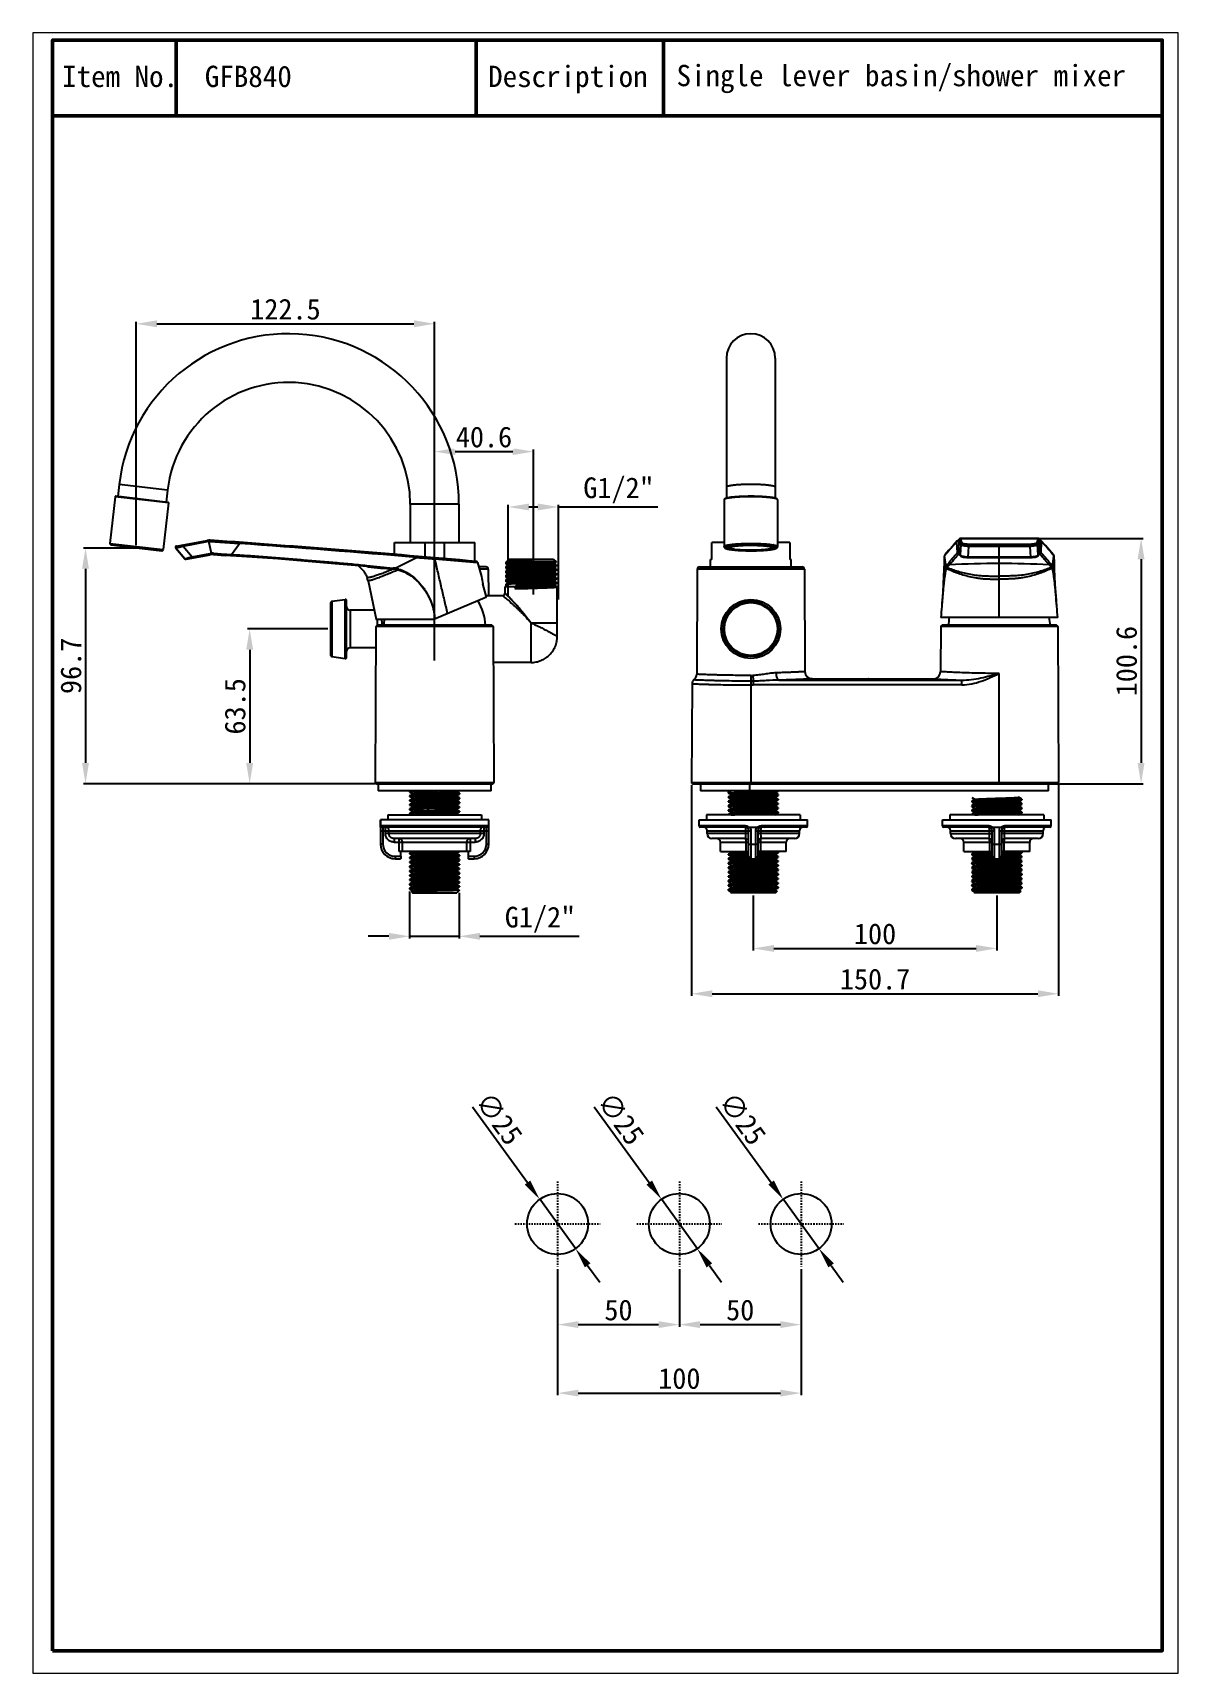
# Paper-space layout '公制' of a CAD drawing. Header units: millimetres. Extents: x 0 to 202, y 0 to 289.
# The model-space entities are those that its viewports show. They can reach past a viewport. Long polylines and large blocks are cut down to what shows.
import ezdxf

# ---------------------------------------------------------------- set-up
doc = ezdxf.new("R2010")
doc.units = ezdxf.units.MM
doc.linetypes.add('CENTER', pattern=[0.6, 0.375, -0.075, 0.075, -0.075])
doc.layers.add('粗实线', color=7, linetype='Continuous')
doc.styles.add('ccw', font='')
doc.styles.get("Standard").update_dxf_attribs({"font": ''})
doc.styles.get('ccw').set_extended_font_data('SimHei')
doc.styles.get('Standard').set_extended_font_data('SimSun')
doc.dimstyles.new('副本 ISO-25-2bei', dxfattribs={"dimscale": 1.7, "dimtxt": 5, "dimasz": 5, "dimexe": 0.5, "dimexo": 0.625, "dimgap": 1, "dimtad": 1, "dimlfac": 0.0393, "dimdsep": 46, "dimtxsty": 'Standard', "dimcen": 2.5, "dimclrd": 1, "dimclre": 1, "dimclrt": 3, "dimadec": 0, "dimazin": 0, "dimtfac": 1, "dimtmove": 0, "dimatfit": 3, "dimfxl": 0, "dimarcsym": 0})

psp = doc.layouts.new('公制')

# ---------------------------------------------------------------- texts
at = {"layer": '粗实线', "lineweight": 50, "char_height": 3.75, "attachment_point": 1, "style": 'ccw'}
for s, insert in [('GFB840', (30.26, 282.71)), ('Description', (80.11, 282.71)), ('Item No.', (5.15, 282.71))]:
    psp.add_mtext_dynamic_manual_height_columns(s, width=21.7604, gutter_width=12.5, heights=[0], dxfattribs=dict(at, insert=insert))
at = {"layer": '粗实线', "lineweight": 50, "insert": (110.7, 282.86), "char_height": 3.75, "width": 126.3458, "attachment_point": 1, "style": 'ccw'}
psp.add_mtext(' Single lever basin/shower mixer', dxfattribs=at)

msp = doc.modelspace()

# ---------------------------------------------------------------- blocks, each defined once
blk = doc.blocks.new('*D1')
at = {"color": 1, "lineweight": -2, "transparency": 16777216}
for p, q in [((4441.29, 28203.39), (4498.87, 28203.39)), ((4498.02, 28194.89), (4498.02, 28111.25)), ((4464.69, 28102.75), (4498.87, 28102.75))]:
    blk.add_line(p, q, dxfattribs=at)
at = {"color": 1, "transparency": 16777216}
for points in [[(4496.6, 28194.89), (4499.43, 28194.89), (4498.02, 28203.39)], [(4496.6, 28111.25), (4499.43, 28111.25), (4498.02, 28102.75)]]:
    blk.add_solid(points, dxfattribs=at)
at = {"layer": 'Defpoints', "color": 0, "transparency": 16777216}
for p in [(4440.23, 28203.39), (4463.63, 28102.75), (4498.02, 28102.75)]:
    blk.add_point(p, dxfattribs=at)
at = {"color": 3, "transparency": 16777216, "insert": (4492.07, 28153.07), "char_height": 8.5, "attachment_point": 5, "rotation": 90, "bg_fill": 3, "box_fill_scale": 1.1, "bg_fill_color": 256, "bg_fill_true_color": 13158600, "bg_fill_transparency": 0}
blk.add_mtext('100.6', dxfattribs=at)
blk = doc.blocks.new('*D2')
at = {"color": 1, "lineweight": -2, "transparency": 16777216}
for p, q in [((4338.79, 28056.89), (4338.79, 28034.27)), ((4438.79, 28056.89), (4438.79, 28034.27)), ((4347.29, 28035.12), (4430.29, 28035.12))]:
    blk.add_line(p, q, dxfattribs=at)
at = {"color": 1, "transparency": 16777216}
for points in [[(4347.29, 28036.54), (4347.29, 28033.71), (4338.79, 28035.12)], [(4430.29, 28036.54), (4430.29, 28033.71), (4438.79, 28035.12)]]:
    blk.add_solid(points, dxfattribs=at)
at = {"layer": 'Defpoints', "color": 0, "transparency": 16777216}
for p in [(4338.79, 28057.95), (4438.79, 28057.95), (4438.79, 28035.12)]:
    blk.add_point(p, dxfattribs=at)
at = {"color": 3, "transparency": 16777216, "insert": (4388.79, 28041.07), "char_height": 8.5, "attachment_point": 5, "bg_fill": 3, "box_fill_scale": 1.1, "bg_fill_color": 256, "bg_fill_true_color": 13158600, "bg_fill_transparency": 0}
blk.add_mtext('100', dxfattribs=at)
blk = doc.blocks.new('*D3')
at = {"color": 1, "lineweight": -2, "transparency": 16777216}
for p, q in [((4313.45, 28102.2), (4313.45, 28015.67)), ((4464.13, 28102.84), (4464.13, 28015.67)), ((4321.95, 28016.52), (4455.63, 28016.52))]:
    blk.add_line(p, q, dxfattribs=at)
at = {"color": 1, "transparency": 16777216}
for points in [[(4321.95, 28017.94), (4321.95, 28015.11), (4313.45, 28016.52)], [(4455.63, 28017.94), (4455.63, 28015.11), (4464.13, 28016.52)]]:
    blk.add_solid(points, dxfattribs=at)
at = {"layer": 'Defpoints', "color": 0, "transparency": 16777216}
for p in [(4313.45, 28103.26), (4464.13, 28103.9), (4464.13, 28016.52)]:
    blk.add_point(p, dxfattribs=at)
at = {"color": 3, "transparency": 16777216, "insert": (4388.79, 28022.47), "char_height": 8.5, "attachment_point": 5, "bg_fill": 3, "box_fill_scale": 1.1, "bg_fill_color": 256, "bg_fill_true_color": 13158600, "bg_fill_transparency": 0}
blk.add_mtext('150.7', dxfattribs=at)
blk = doc.blocks.new('*D4')
at = {"color": 1, "lineweight": -2, "transparency": 16777216}
for p, q in [((4207.95, 28153.32), (4207.95, 28239.91)), ((4216.45, 28239.06), (4240, 28239.06)), ((4248.5, 28180.37), (4248.5, 28239.91))]:
    blk.add_line(p, q, dxfattribs=at)
at = {"color": 1, "transparency": 16777216}
for points in [[(4216.45, 28240.48), (4216.45, 28237.64), (4207.95, 28239.06)], [(4240, 28240.48), (4240, 28237.64), (4248.5, 28239.06)]]:
    blk.add_solid(points, dxfattribs=at)
at = {"layer": 'Defpoints', "color": 0, "transparency": 16777216}
for p in [(4248.5, 28239.06), (4248.5, 28179.3), (4207.95, 28152.26)]:
    blk.add_point(p, dxfattribs=at)
at = {"color": 3, "transparency": 16777216, "insert": (4228.22, 28245.01), "char_height": 8.5, "attachment_point": 5, "bg_fill": 3, "box_fill_scale": 1.1, "bg_fill_color": 256, "bg_fill_true_color": 13158600, "bg_fill_transparency": 0}
blk.add_mtext('40.6', dxfattribs=at)
blk = doc.blocks.new('*D5')
at = {"color": 1, "lineweight": -2, "transparency": 16777216}
for p, q in [((4238.2, 28179.58), (4238.2, 28217.18)), ((4246.7, 28216.33), (4250.3, 28216.33)), ((4258.8, 28178.29), (4258.8, 28217.18)), ((4258.8, 28216.33), (4299.6, 28216.33))]:
    blk.add_line(p, q, dxfattribs=at)
at = {"color": 1, "transparency": 16777216}
for points in [[(4246.7, 28217.74), (4246.7, 28214.91), (4238.2, 28216.33)], [(4250.3, 28217.74), (4250.3, 28214.91), (4258.8, 28216.33)]]:
    blk.add_solid(points, dxfattribs=at)
at = {"layer": 'Defpoints', "color": 0, "transparency": 16777216}
for p in [(4258.8, 28216.33), (4238.2, 28178.51), (4258.8, 28177.22)]:
    blk.add_point(p, dxfattribs=at)
at = {"color": 3, "transparency": 16777216, "insert": (4283.45, 28223.17), "char_height": 8.5, "attachment_point": 5, "bg_fill": 3, "box_fill_scale": 1.1, "bg_fill_color": 256, "bg_fill_true_color": 13158600, "bg_fill_transparency": 0}
blk.add_mtext('G1/2"', dxfattribs=at)
blk = doc.blocks.new('*D6')
at = {"color": 1, "lineweight": -2, "transparency": 16777216}
for p, q in [((4085.38, 28199.47), (4063.75, 28199.47)), ((4064.6, 28190.97), (4064.6, 28111.25)), ((4183.73, 28102.75), (4063.75, 28102.75))]:
    blk.add_line(p, q, dxfattribs=at)
at = {"color": 1, "transparency": 16777216}
for points in [[(4063.18, 28190.97), (4066.02, 28190.97), (4064.6, 28199.47)], [(4063.18, 28111.25), (4066.02, 28111.25), (4064.6, 28102.75)]]:
    blk.add_solid(points, dxfattribs=at)
at = {"layer": 'Defpoints', "color": 0, "transparency": 16777216}
for p in [(4086.45, 28199.47), (4064.6, 28102.75), (4184.79, 28102.75)]:
    blk.add_point(p, dxfattribs=at)
at = {"color": 3, "transparency": 16777216, "insert": (4058.65, 28151.11), "char_height": 8.5, "attachment_point": 5, "rotation": 90, "bg_fill": 3, "box_fill_scale": 1.1, "bg_fill_color": 256, "bg_fill_true_color": 13158600, "bg_fill_transparency": 0}
blk.add_mtext('96.7', dxfattribs=at)
blk = doc.blocks.new('*D7')
at = {"color": 1, "lineweight": -2, "transparency": 16777216}
for p, q in [((4085.45, 28200.65), (4085.45, 28292.37)), ((4093.95, 28291.52), (4199.45, 28291.52)), ((4207.95, 28198.72), (4207.95, 28292.37))]:
    blk.add_line(p, q, dxfattribs=at)
at = {"color": 1, "transparency": 16777216}
for points in [[(4093.95, 28292.94), (4093.95, 28290.1), (4085.45, 28291.52)], [(4199.45, 28292.94), (4199.45, 28290.1), (4207.95, 28291.52)]]:
    blk.add_solid(points, dxfattribs=at)
at = {"layer": 'Defpoints', "color": 0, "transparency": 16777216}
for p in [(4207.95, 28291.52), (4085.45, 28199.59), (4207.95, 28197.66)]:
    blk.add_point(p, dxfattribs=at)
at = {"color": 3, "transparency": 16777216, "insert": (4146.7, 28297.47), "char_height": 8.5, "attachment_point": 5, "bg_fill": 3, "box_fill_scale": 1.1, "bg_fill_color": 256, "bg_fill_true_color": 13158600, "bg_fill_transparency": 0}
blk.add_mtext('122.5', dxfattribs=at)
blk = doc.blocks.new('*D8')
at = {"color": 1, "lineweight": -2, "transparency": 16777216}
for p, q in [((4164.09, 28166.25), (4131.16, 28166.25)), ((4132.01, 28157.75), (4132.01, 28111.25)), ((4153.14, 28102.75), (4131.16, 28102.75))]:
    blk.add_line(p, q, dxfattribs=at)
at = {"color": 1, "transparency": 16777216}
for points in [[(4130.6, 28157.75), (4133.43, 28157.75), (4132.01, 28166.25)], [(4130.6, 28111.25), (4133.43, 28111.25), (4132.01, 28102.75)]]:
    blk.add_solid(points, dxfattribs=at)
at = {"layer": 'Defpoints', "color": 0, "transparency": 16777216}
for p in [(4165.15, 28166.25), (4132.01, 28102.75), (4154.2, 28102.75)]:
    blk.add_point(p, dxfattribs=at)
at = {"color": 3, "transparency": 16777216, "insert": (4126.06, 28134.5), "char_height": 8.5, "attachment_point": 5, "rotation": 90, "bg_fill": 3, "box_fill_scale": 1.1, "bg_fill_color": 256, "bg_fill_true_color": 13158600, "bg_fill_transparency": 0}
blk.add_mtext('63.5', dxfattribs=at)
blk = doc.blocks.new('*D9')
at = {"color": 1, "lineweight": -2, "transparency": 16777216}
for p, q in [((4197.7, 28058.44), (4197.7, 28039.25)), ((4218.06, 28057.9), (4218.06, 28039.25)), ((4189.2, 28040.1), (4180.7, 28040.1)), ((4197.7, 28040.1), (4218.06, 28040.1)), ((4226.56, 28040.1), (4267.36, 28040.1))]:
    blk.add_line(p, q, dxfattribs=at)
at = {"color": 1, "transparency": 16777216}
for points in [[(4189.2, 28041.51), (4189.2, 28038.68), (4197.7, 28040.1)], [(4226.56, 28041.51), (4226.56, 28038.68), (4218.06, 28040.1)]]:
    blk.add_solid(points, dxfattribs=at)
at = {"layer": 'Defpoints', "color": 0, "transparency": 16777216}
for p in [(4197.7, 28059.5), (4218.06, 28058.96), (4218.06, 28040.1)]:
    blk.add_point(p, dxfattribs=at)
at = {"color": 3, "transparency": 16777216, "insert": (4251.21, 28046.94), "char_height": 8.5, "attachment_point": 5, "bg_fill": 3, "box_fill_scale": 1.1, "bg_fill_color": 256, "bg_fill_true_color": 13158600, "bg_fill_transparency": 0}
blk.add_mtext('G1/2"', dxfattribs=at)
blk = doc.blocks.new('*D12')
at = {"color": 1, "lineweight": -2, "transparency": 16777216}
for p, q in [((4258.43, 27903.46), (4258.43, 27879.86)), ((4308.43, 27903.46), (4308.43, 27879.86)), ((4266.93, 27880.71), (4299.93, 27880.71))]:
    blk.add_line(p, q, dxfattribs=at)
at = {"color": 1, "transparency": 16777216}
for points in [[(4266.93, 27882.13), (4266.93, 27879.29), (4258.43, 27880.71)], [(4299.93, 27882.13), (4299.93, 27879.29), (4308.43, 27880.71)]]:
    blk.add_solid(points, dxfattribs=at)
at = {"layer": 'Defpoints', "color": 0, "transparency": 16777216}
for p in [(4258.43, 27904.52), (4308.43, 27904.52), (4308.43, 27880.71)]:
    blk.add_point(p, dxfattribs=at)
at = {"color": 3, "transparency": 16777216, "insert": (4283.43, 27886.66), "char_height": 8.5, "attachment_point": 5, "bg_fill": 3, "box_fill_scale": 1.1, "bg_fill_color": 256, "bg_fill_true_color": 13158600, "bg_fill_transparency": 0}
blk.add_mtext('50', dxfattribs=at)
blk = doc.blocks.new('*D13')
at = {"color": 1, "lineweight": -2, "transparency": 16777216}
for p, q in [((4308.43, 27903.46), (4308.43, 27879.86)), ((4358.43, 27903.46), (4358.43, 27879.86)), ((4316.93, 27880.71), (4349.93, 27880.71))]:
    blk.add_line(p, q, dxfattribs=at)
at = {"color": 1, "transparency": 16777216}
for points in [[(4316.93, 27882.13), (4316.93, 27879.29), (4308.43, 27880.71)], [(4349.93, 27882.13), (4349.93, 27879.29), (4358.43, 27880.71)]]:
    blk.add_solid(points, dxfattribs=at)
at = {"layer": 'Defpoints', "color": 0, "transparency": 16777216}
for p in [(4308.43, 27904.52), (4358.43, 27904.52), (4358.43, 27880.71)]:
    blk.add_point(p, dxfattribs=at)
at = {"color": 3, "transparency": 16777216, "insert": (4333.43, 27886.66), "char_height": 8.5, "attachment_point": 5, "bg_fill": 3, "box_fill_scale": 1.1, "bg_fill_color": 256, "bg_fill_true_color": 13158600, "bg_fill_transparency": 0}
blk.add_mtext('50', dxfattribs=at)
blk = doc.blocks.new('*D14')
at = {"color": 1, "lineweight": -2, "transparency": 16777216}
for p, q in [((4258.43, 27903.46), (4258.43, 27851.74)), ((4358.43, 27903.46), (4358.43, 27851.74)), ((4266.93, 27852.59), (4349.93, 27852.59))]:
    blk.add_line(p, q, dxfattribs=at)
at = {"color": 1, "transparency": 16777216}
for points in [[(4266.93, 27854.01), (4266.93, 27851.17), (4258.43, 27852.59)], [(4349.93, 27854.01), (4349.93, 27851.17), (4358.43, 27852.59)]]:
    blk.add_solid(points, dxfattribs=at)
at = {"layer": 'Defpoints', "color": 0, "transparency": 16777216}
for p in [(4258.43, 27904.52), (4358.43, 27904.52), (4358.43, 27852.59)]:
    blk.add_point(p, dxfattribs=at)
at = {"color": 3, "transparency": 16777216, "insert": (4308.43, 27858.54), "char_height": 8.5, "attachment_point": 5, "bg_fill": 3, "box_fill_scale": 1.1, "bg_fill_color": 256, "bg_fill_true_color": 13158600, "bg_fill_transparency": 0}
blk.add_mtext('100', dxfattribs=at)
blk = doc.blocks.new('*D15')
at = {"color": 1, "lineweight": -2, "transparency": 16777216}
for p, q in [((4223.52, 27970.14), (4246.1, 27939.02)), ((4265.77, 27911.91), (4251.09, 27932.14)), ((4270.76, 27905.03), (4275.75, 27898.15))]:
    blk.add_line(p, q, dxfattribs=at)
at = {"color": 1, "transparency": 16777216}
for points in [[(4247.24, 27939.85), (4244.95, 27938.19), (4251.09, 27932.14)], [(4271.91, 27905.86), (4269.62, 27904.19), (4265.77, 27911.91)]]:
    blk.add_solid(points, dxfattribs=at)
at = {"layer": 'Defpoints', "color": 0, "transparency": 16777216}
for p in [(4251.09, 27932.14), (4265.77, 27911.91)]:
    blk.add_point(p, dxfattribs=at)
at = {"color": 3, "transparency": 16777216, "insert": (4234.4, 27965.27), "char_height": 8.5, "attachment_point": 5, "rotation": 305.96312, "bg_fill": 3, "box_fill_scale": 1.1, "bg_fill_color": 256, "bg_fill_true_color": 13158600, "bg_fill_transparency": 0}
blk.add_mtext('∅25', dxfattribs=at)
blk = doc.blocks.new('*D10')
at = {"color": 1, "lineweight": -2, "transparency": 16777216}
for p, q in [((4273.52, 27970.14), (4296.1, 27939.02)), ((4315.77, 27911.91), (4301.09, 27932.14)), ((4320.76, 27905.03), (4325.75, 27898.15))]:
    blk.add_line(p, q, dxfattribs=at)
at = {"color": 1, "transparency": 16777216}
for points in [[(4297.24, 27939.85), (4294.95, 27938.19), (4301.09, 27932.14)], [(4321.91, 27905.86), (4319.62, 27904.19), (4315.77, 27911.91)]]:
    blk.add_solid(points, dxfattribs=at)
at = {"layer": 'Defpoints', "color": 0, "transparency": 16777216}
for p in [(4301.09, 27932.14), (4315.77, 27911.91)]:
    blk.add_point(p, dxfattribs=at)
at = {"color": 3, "transparency": 16777216, "insert": (4284.4, 27965.27), "char_height": 8.5, "attachment_point": 5, "rotation": 305.96312, "bg_fill": 3, "box_fill_scale": 1.1, "bg_fill_color": 256, "bg_fill_true_color": 13158600, "bg_fill_transparency": 0}
blk.add_mtext('∅25', dxfattribs=at)
blk = doc.blocks.new('*D11')
at = {"color": 1, "lineweight": -2, "transparency": 16777216}
for p, q in [((4323.52, 27970.14), (4346.1, 27939.02)), ((4365.77, 27911.91), (4351.09, 27932.14)), ((4370.76, 27905.03), (4375.75, 27898.15))]:
    blk.add_line(p, q, dxfattribs=at)
at = {"color": 1, "transparency": 16777216}
for points in [[(4347.24, 27939.85), (4344.95, 27938.19), (4351.09, 27932.14)], [(4371.91, 27905.86), (4369.62, 27904.19), (4365.77, 27911.91)]]:
    blk.add_solid(points, dxfattribs=at)
at = {"layer": 'Defpoints', "color": 0, "transparency": 16777216}
for p in [(4351.09, 27932.14), (4365.77, 27911.91)]:
    blk.add_point(p, dxfattribs=at)
at = {"color": 3, "transparency": 16777216, "insert": (4334.4, 27965.27), "char_height": 8.5, "attachment_point": 5, "rotation": 305.96312, "bg_fill": 3, "box_fill_scale": 1.1, "bg_fill_color": 256, "bg_fill_true_color": 13158600, "bg_fill_transparency": 0}
blk.add_mtext('∅25', dxfattribs=at)

# ---------------------------------------------------------------- linework, layer by layer
at = {"color": 7, "linetype": 'Continuous'}
for p, q in [((4327.79, 28277.35), (4327.79, 28219.93)), ((4347.79, 28277.35), (4347.79, 28219.93)), ((4076.82, 28220.53), (4074.58, 28201.36)), ((4098.5, 28218.2), (4077.05, 28220.71)), ((4078.42, 28225.58), (4077.84, 28220.62)), ((4098.29, 28223.26), (4097.71, 28218.29)), ((4098.68, 28217.98), (4096.43, 28198.81)), ((4197.95, 28217.45), (4197.95, 28201.75)), ((4217.95, 28217.45), (4217.95, 28201.75)), ((4326.79, 28219.26), (4326.79, 28200.09)), ((4348.79, 28219.26), (4348.79, 28200.09)), ((4075.02, 28200.81), (4095.88, 28198.37)), ((4191.45, 28201.75), (4224.45, 28201.75)), ((4191.45, 28197.16), (4191.45, 28201.75)), ((4203.92, 28201.75), (4203.92, 28196.13)), ((4211.98, 28195.43), (4211.98, 28201.75)), ((4224.45, 28194.33), (4224.45, 28201.75)), ((4321.79, 28194.75), (4321.79, 28201.75)), ((4326.79, 28201.75), (4321.79, 28201.75)), ((4328.59, 28200.15), (4328.59, 28199.79)), ((4345.67, 28200.38), (4345.64, 28200.39)), ((4346.68, 28200.22), (4346.66, 28200.23)), ((4346.99, 28200.15), (4346.99, 28199.79)), ((4353.79, 28201.75), (4348.79, 28201.75)), ((4353.79, 28201.75), (4353.79, 28194.75)), ((4422.71, 28202.31), (4422.43, 28202.02)), ((4422.66, 28197.51), (4422.43, 28202.03)), ((4423.27, 28202.88), (4422.71, 28202.31)), ((4423.41, 28203.23), (4423.14, 28202.96)), ((4423.23, 28198.02), (4423.3, 28202.89)), ((4424.04, 28200.99), (4423.35, 28202.82)), ((4423.79, 28203.39), (4423.72, 28203.39)), ((4424.04, 28200.99), (4423.78, 28196.6)), ((4423.8, 28203.39), (4423.79, 28203.39)), ((4423.79, 28203.39), (4423.79, 28203.39)), ((4424.54, 28201.48), (4423.85, 28203.31)), ((4427.1, 28200.17), (4426.84, 28195.78)), ((4427.1, 28200.17), (4427.1, 28200.99)), ((4237.3, 28193.66), (4237.31, 28193.67)), ((4237.3, 28192.83), (4237.3, 28193.66)), ((4238.12, 28194.11), (4237.31, 28193.67)), ((4238.3, 28194.75), (4237.82, 28194.28)), ((4237.82, 28194.28), (4237.82, 28194.27)), ((4237.83, 28194.27), (4238.09, 28194.1)), ((4257.8, 28193.75), (4237.88, 28193.75)), ((4256.8, 28194.75), (4238.3, 28194.75)), ((4247.55, 28194.53), (4247.91, 28194.55)), ((4247.91, 28194.55), (4247.55, 28194.55)), ((4256.8, 28194.75), (4257.8, 28193.75)), ((4256.99, 28193.18), (4257.79, 28193.72)), ((4257.78, 28192.77), (4257.01, 28193.2)), ((4257.8, 28193.73), (4257.79, 28193.72)), ((4257.8, 28193.75), (4257.8, 28193.73)), ((4321.29, 28191.75), (4321.29, 28194.75)), ((4321.79, 28194.75), (4321.29, 28194.75)), ((4354.29, 28194.75), (4353.79, 28194.75)), ((4354.29, 28191.75), (4354.29, 28194.75)), ((4417.27, 28196.34), (4417.23, 28196.1)), ((4417.55, 28196.55), (4417.35, 28196.3)), ((4417.97, 28191.86), (4417.35, 28196.3)), ((4417.56, 28196.55), (4417.55, 28196.55)), ((4422.69, 28197.54), (4422.66, 28197.51)), ((4423.17, 28198.01), (4422.83, 28197.63)), ((4423.26, 28197.04), (4423.23, 28197.02)), ((4423.52, 28197.08), (4423.26, 28197.04)), ((4423.3, 28197.76), (4423.27, 28197.94)), ((4423.78, 28196.6), (4423.27, 28197.94)), ((4423.81, 28196.42), (4423.3, 28197.76)), ((4423.48, 28197.29), (4423.33, 28197.13)), ((4423.49, 28197.15), (4423.51, 28197.15)), ((4423.56, 28197.08), (4423.52, 28197.08)), ((4423.81, 28196.42), (4423.78, 28196.6)), ((4423.81, 28196.41), (4423.81, 28196.42)), ((4426.84, 28195.6), (4426.84, 28195.78)), ((4228.95, 28191.75), (4226.08, 28191.75)), ((4229.95, 28190.76), (4230.01, 28180)), ((4237.3, 28192.83), (4237.31, 28192.82)), ((4237.3, 28191.86), (4237.31, 28191.87)), ((4237.3, 28191.03), (4237.3, 28191.86)), ((4237.3, 28191.03), (4237.31, 28191.02)), ((4237.3, 28190.06), (4237.31, 28190.07)), ((4237.3, 28189.23), (4237.3, 28190.06)), ((4237.3, 28189.23), (4237.31, 28189.22)), ((4237.3, 28188.26), (4237.31, 28188.27)), ((4237.3, 28187.43), (4237.3, 28188.26)), ((4237.3, 28187.43), (4237.31, 28187.42)), ((4237.3, 28186.46), (4237.31, 28186.47)), ((4237.3, 28185.63), (4237.3, 28186.46)), ((4237.31, 28192.82), (4238.09, 28192.3)), ((4238.11, 28192.31), (4237.31, 28191.87)), ((4237.31, 28191.02), (4238.09, 28190.5)), ((4238.12, 28190.51), (4237.31, 28190.07)), ((4237.31, 28189.22), (4238.09, 28188.69)), ((4238.12, 28188.71), (4237.31, 28188.27)), ((4237.31, 28187.42), (4238.09, 28186.89)), ((4238.12, 28186.91), (4237.31, 28186.47)), ((4256.98, 28189.58), (4257.79, 28190.12)), ((4256.99, 28191.38), (4257.79, 28191.92)), ((4256.99, 28187.78), (4257.79, 28188.32)), ((4256.99, 28185.98), (4257.79, 28186.52)), ((4257.79, 28190.97), (4257.01, 28191.4)), ((4257.78, 28189.17), (4257.01, 28189.6)), ((4257.78, 28187.37), (4257.01, 28187.8)), ((4257.8, 28192.76), (4257.78, 28192.77)), ((4257.8, 28189.16), (4257.78, 28189.17)), ((4257.8, 28187.36), (4257.78, 28187.37)), ((4257.8, 28191.93), (4257.79, 28191.92)), ((4257.8, 28190.96), (4257.79, 28190.97)), ((4257.8, 28190.13), (4257.79, 28190.12)), ((4257.8, 28188.33), (4257.79, 28188.32)), ((4257.8, 28186.53), (4257.79, 28186.52)), ((4257.8, 28192.76), (4257.8, 28191.93)), ((4257.8, 28190.96), (4257.8, 28190.13)), ((4257.8, 28190.96), (4257.8, 28190.96)), ((4257.8, 28189.16), (4257.8, 28188.33)), ((4257.8, 28187.36), (4257.8, 28186.53)), ((4315.79, 28190.76), (4315.57, 28147.67)), ((4316.79, 28191.75), (4358.8, 28191.75)), ((4359.8, 28190.76), (4360.01, 28148.74)), ((4229.1, 28180), (4235.8, 28180)), ((4230.01, 28180.54), (4230.01, 28180.25)), ((4241.26, 28183.55), (4236.8, 28183.55)), ((4236.8, 28183.55), (4236.8, 28181)), ((4237.3, 28185.63), (4237.31, 28185.62)), ((4237.3, 28184.66), (4237.31, 28184.67)), ((4237.3, 28183.55), (4237.3, 28184.66)), ((4237.31, 28185.62), (4238.09, 28185.09)), ((4238.12, 28185.11), (4237.31, 28184.67)), ((4241.76, 28183.55), (4240.9, 28182.8)), ((4240.96, 28183.55), (4240.9, 28182.8)), ((4241.26, 28184.09), (4241.76, 28183.55)), ((4241.26, 28184.09), (4241.26, 28183.55)), ((4258.18, 28183.55), (4255.33, 28183.55)), ((4256.99, 28184.18), (4257.79, 28184.72)), ((4257.78, 28185.57), (4257.01, 28186)), ((4257.78, 28183.77), (4257.01, 28184.2)), ((4257.8, 28185.56), (4257.78, 28185.57)), ((4257.78, 28183.77), (4257.8, 28183.76)), ((4257.8, 28184.73), (4257.79, 28184.72)), ((4257.8, 28185.56), (4257.8, 28184.73)), ((4257.8, 28183.55), (4257.8, 28183.76)), ((4258.28, 28183.5), (4258.18, 28183.55)), ((4258.3, 28183.49), (4258.28, 28183.5)), ((4258.3, 28163.25), (4258.3, 28183.49)), ((4165.76, 28177.61), (4171.18, 28178.37)), ((4171.75, 28154.63), (4171.75, 28177.88)), ((4183.04, 28174), (4173.25, 28174)), ((4183.61, 28103.26), (4183.95, 28167.26)), ((4183.84, 28170.26), (4207.95, 28170.26)), ((4184.45, 28167.75), (4184.45, 28170.26)), ((4231.45, 28167.75), (4184.45, 28167.75)), ((4231.95, 28167.26), (4232.29, 28103.26)), ((4415.79, 28167.26), (4415.69, 28148.74)), ((4463.29, 28167.75), (4416.29, 28167.75)), ((4463.79, 28167.26), (4464.13, 28103.26)), ((4165.76, 28154.9), (4171.18, 28154.14)), ((4183.9, 28158.5), (4173.25, 28158.5)), ((4247.55, 28152.5), (4232.03, 28152.5)), ((4363.01, 28145.75), (4386.04, 28145.75)), ((4386.17, 28145.75), (4386.04, 28145.75)), ((4393.54, 28145.75), (4412.69, 28145.75)), ((4313.67, 28143.77), (4313.45, 28103.26)), ((4337.79, 28143.27), (4338.74, 28143.27)), ((4338.74, 28144.84), (4338.74, 28143.27)), ((4184.11, 28102.75), (4231.79, 28102.75)), ((4184.79, 28102.75), (4184.79, 28099.75)), ((4231.11, 28099.75), (4184.79, 28099.75)), ((4197.7, 28099.75), (4197.7, 28099.31)), ((4197.71, 28099.3), (4197.7, 28099.31)), ((4197.71, 28099.3), (4199, 28098.56)), ((4207.95, 28099.72), (4209.45, 28099.75)), ((4217.15, 28099.45), (4217.67, 28099.75)), ((4218.18, 28098.89), (4217.17, 28099.47)), ((4218.18, 28098.89), (4218.2, 28098.86)), ((4218.2, 28098.86), (4218.2, 28098.41)), ((4313.95, 28102.75), (4463.63, 28102.75)), ((4317.13, 28102.75), (4317.13, 28099.75)), ((4328.57, 28099.55), (4328.54, 28099.51)), ((4328.54, 28099.51), (4328.54, 28098.87)), ((4328.55, 28098.85), (4328.54, 28098.87)), ((4328.54, 28098.87), (4328.54, 28098.87)), ((4328.55, 28098.85), (4329.85, 28098.1)), ((4328.93, 28099.75), (4328.57, 28099.55)), ((4347.8, 28099), (4349.03, 28099.71)), ((4349.02, 28098.32), (4347.83, 28099.01)), ((4349.03, 28099.71), (4349.04, 28099.72)), ((4349.04, 28099.75), (4349.04, 28099.72)), ((4349.04, 28099.72), (4349.04, 28099.75)), ((4197.71, 28097.82), (4197.7, 28097.8)), ((4197.7, 28097.8), (4197.7, 28097.51)), ((4197.71, 28097.49), (4197.7, 28097.51)), ((4197.71, 28096), (4197.7, 28095.99)), ((4197.7, 28095.99), (4197.7, 28095.7)), ((4197.71, 28095.68), (4197.7, 28095.7)), ((4197.71, 28094.19), (4197.7, 28094.18)), ((4197.7, 28094.18), (4197.7, 28093.89)), ((4197.71, 28093.87), (4197.7, 28093.89)), ((4197.71, 28092.38), (4197.7, 28092.37)), ((4197.7, 28092.37), (4197.7, 28092.08)), ((4197.71, 28092.06), (4197.7, 28092.08)), ((4199.02, 28098.57), (4197.71, 28097.82)), ((4197.71, 28097.49), (4199, 28096.75)), ((4199.03, 28096.76), (4197.71, 28096)), ((4197.71, 28095.68), (4199, 28094.94)), ((4199.03, 28094.95), (4197.71, 28094.19)), ((4197.71, 28093.87), (4199, 28093.13)), ((4199.03, 28093.14), (4197.71, 28092.38)), ((4197.71, 28092.06), (4199, 28091.32)), ((4216.87, 28097.64), (4218.19, 28098.4)), ((4216.87, 28095.83), (4218.19, 28096.59)), ((4216.87, 28094.02), (4218.19, 28094.78)), ((4216.87, 28092.21), (4218.19, 28092.97)), ((4218.19, 28096.91), (4216.89, 28097.65)), ((4218.19, 28095.1), (4216.89, 28095.84)), ((4218.19, 28093.29), (4216.89, 28094.03)), ((4218.19, 28091.48), (4216.89, 28092.22)), ((4218.19, 28098.4), (4218.2, 28098.41)), ((4218.19, 28096.91), (4218.2, 28096.89)), ((4218.19, 28096.59), (4218.2, 28096.6)), ((4218.19, 28095.1), (4218.2, 28095.08)), ((4218.19, 28094.78), (4218.2, 28094.79)), ((4218.19, 28093.29), (4218.2, 28093.27)), ((4218.19, 28092.97), (4218.2, 28092.98)), ((4218.2, 28096.89), (4218.2, 28096.6)), ((4218.2, 28095.08), (4218.2, 28094.79)), ((4218.2, 28093.27), (4218.2, 28092.98)), ((4328.55, 28097.36), (4328.54, 28097.34)), ((4328.54, 28097.34), (4328.54, 28097.06)), ((4328.55, 28097.04), (4328.54, 28097.06)), ((4328.54, 28097.06), (4328.54, 28097.06)), ((4328.55, 28095.55), (4328.54, 28095.53)), ((4328.54, 28095.53), (4328.54, 28095.25)), ((4328.55, 28095.23), (4328.54, 28095.25)), ((4328.54, 28095.25), (4328.54, 28095.25)), ((4328.55, 28093.74), (4328.54, 28093.72)), ((4328.54, 28093.72), (4328.54, 28093.44)), ((4328.55, 28093.42), (4328.54, 28093.44)), ((4328.54, 28093.44), (4328.54, 28093.44)), ((4328.55, 28091.93), (4328.54, 28091.91)), ((4328.54, 28091.91), (4328.54, 28091.63)), ((4329.87, 28098.12), (4328.55, 28097.36)), ((4328.55, 28097.04), (4329.85, 28096.29)), ((4329.87, 28096.31), (4328.55, 28095.55)), ((4328.55, 28095.23), (4329.85, 28094.48)), ((4329.87, 28094.5), (4328.55, 28093.74)), ((4328.55, 28093.42), (4329.85, 28092.67)), ((4329.87, 28092.69), (4328.55, 28091.93)), ((4347.71, 28097.18), (4349.03, 28097.95)), ((4347.71, 28095.37), (4349.03, 28096.14)), ((4347.71, 28093.56), (4349.03, 28094.33)), ((4347.71, 28091.75), (4349.03, 28092.52)), ((4349.03, 28096.45), (4347.74, 28097.2)), ((4349.03, 28094.64), (4347.74, 28095.39)), ((4349.03, 28092.83), (4347.74, 28093.58)), ((4349.02, 28098.32), (4349.04, 28098.3)), ((4349.03, 28097.95), (4349.04, 28097.96)), ((4349.03, 28096.45), (4349.04, 28096.44)), ((4349.03, 28096.14), (4349.04, 28096.15)), ((4349.03, 28094.64), (4349.04, 28094.63)), ((4349.03, 28094.33), (4349.04, 28094.34)), ((4349.03, 28092.83), (4349.04, 28092.82)), ((4349.03, 28092.52), (4349.04, 28092.53)), ((4349.04, 28098.3), (4349.04, 28097.96)), ((4349.04, 28097.96), (4349.04, 28098.3)), ((4349.04, 28096.44), (4349.04, 28096.15)), ((4349.04, 28096.15), (4349.04, 28096.44)), ((4349.04, 28096.44), (4349.04, 28096.44)), ((4349.04, 28094.63), (4349.04, 28094.34)), ((4349.04, 28094.34), (4349.04, 28094.63)), ((4349.04, 28094.63), (4349.04, 28094.63)), ((4349.04, 28092.82), (4349.04, 28092.53)), ((4349.04, 28092.53), (4349.04, 28092.82)), ((4349.04, 28092.82), (4349.04, 28092.82)), ((4428.55, 28095.55), (4428.54, 28095.53)), ((4428.54, 28095.53), (4428.54, 28095.25)), ((4428.55, 28095.23), (4428.54, 28095.25)), ((4428.54, 28095.25), (4428.54, 28095.25)), ((4428.55, 28093.74), (4428.54, 28093.72)), ((4428.54, 28093.72), (4428.54, 28093.44)), ((4428.55, 28093.42), (4428.54, 28093.44)), ((4428.54, 28093.44), (4428.54, 28093.44)), ((4428.55, 28091.93), (4428.54, 28091.91)), ((4428.54, 28091.91), (4428.54, 28091.63)), ((4428.55, 28097.04), (4429.85, 28096.29)), ((4429.87, 28096.31), (4428.55, 28095.55)), ((4428.55, 28095.23), (4429.85, 28094.48)), ((4429.87, 28094.5), (4428.55, 28093.74)), ((4428.55, 28093.42), (4429.85, 28092.67)), ((4429.87, 28092.69), (4428.55, 28091.93)), ((4447.71, 28095.37), (4449.03, 28096.14)), ((4447.71, 28093.56), (4449.03, 28094.33)), ((4447.71, 28091.75), (4449.03, 28092.52)), ((4449.03, 28096.45), (4447.74, 28097.2)), ((4449.03, 28094.64), (4447.74, 28095.39)), ((4449.03, 28092.83), (4447.74, 28093.58)), ((4449.03, 28096.45), (4449.04, 28096.44)), ((4449.03, 28096.14), (4449.04, 28096.15)), ((4449.03, 28094.64), (4449.04, 28094.63)), ((4449.03, 28094.33), (4449.04, 28094.34)), ((4449.03, 28092.83), (4449.04, 28092.82)), ((4449.03, 28092.52), (4449.04, 28092.53)), ((4449.04, 28096.44), (4449.04, 28096.15)), ((4449.04, 28096.15), (4449.04, 28096.44)), ((4449.04, 28096.44), (4449.04, 28096.44)), ((4449.04, 28094.63), (4449.04, 28094.34)), ((4449.04, 28094.34), (4449.04, 28094.63)), ((4449.04, 28094.63), (4449.04, 28094.63)), ((4449.04, 28092.82), (4449.04, 28092.53)), ((4449.04, 28092.53), (4449.04, 28092.82)), ((4449.04, 28092.82), (4449.04, 28092.82)), ((4230.2, 28087.95), (4185.7, 28087.95)), ((4185.7, 28087.95), (4185.7, 28077.95)), ((4185.7, 28084.95), (4185.7, 28087.95)), ((4188.7, 28089.95), (4227.2, 28089.95)), ((4188.7, 28089.95), (4188.7, 28087.95)), ((4197.71, 28090.57), (4197.7, 28090.56)), ((4197.7, 28090.56), (4197.7, 28090.27)), ((4197.71, 28090.25), (4197.7, 28090.27)), ((4199.03, 28091.33), (4197.71, 28090.57)), ((4197.71, 28090.25), (4198.23, 28089.95)), ((4216.87, 28090.4), (4218.19, 28091.16)), ((4217.69, 28089.95), (4216.89, 28090.41)), ((4218.19, 28091.48), (4218.2, 28091.46)), ((4218.19, 28091.16), (4218.2, 28091.17)), ((4218.2, 28091.46), (4218.2, 28091.17)), ((4227.2, 28089.95), (4227.2, 28087.95)), ((4230.2, 28077.95), (4230.2, 28087.95)), ((4230.2, 28084.95), (4230.2, 28087.95)), ((4316.54, 28087.95), (4361.04, 28087.95)), ((4316.54, 28085.45), (4316.54, 28087.95)), ((4358.04, 28089.95), (4319.54, 28089.95)), ((4319.54, 28089.95), (4319.54, 28087.95)), ((4328.55, 28091.61), (4328.54, 28091.63)), ((4328.54, 28091.63), (4328.54, 28091.63)), ((4328.55, 28090.12), (4328.54, 28090.1)), ((4328.54, 28090.1), (4328.54, 28089.95)), ((4328.55, 28091.61), (4329.85, 28090.86)), ((4329.87, 28090.88), (4328.55, 28090.12)), ((4347.73, 28089.95), (4349.03, 28090.71)), ((4349.03, 28091.02), (4347.74, 28091.77)), ((4349.03, 28091.02), (4349.04, 28091.01)), ((4349.03, 28090.71), (4349.04, 28090.72)), ((4349.04, 28091.01), (4349.04, 28090.72)), ((4349.04, 28090.72), (4349.04, 28091.01)), ((4349.04, 28091.01), (4349.04, 28091.01)), ((4358.04, 28089.95), (4358.04, 28087.95)), ((4361.04, 28085.45), (4361.04, 28087.95)), ((4416.54, 28087.95), (4461.04, 28087.95)), ((4416.54, 28085.45), (4416.54, 28087.95)), ((4458.04, 28089.95), (4419.54, 28089.95)), ((4419.54, 28089.95), (4419.54, 28087.95)), ((4428.55, 28091.61), (4428.54, 28091.63)), ((4428.54, 28091.63), (4428.54, 28091.63)), ((4428.55, 28090.12), (4428.54, 28090.1)), ((4428.54, 28090.1), (4428.54, 28089.95)), ((4428.55, 28091.61), (4429.85, 28090.86)), ((4429.87, 28090.88), (4428.55, 28090.12)), ((4447.73, 28089.95), (4449.03, 28090.71)), ((4449.03, 28091.02), (4447.74, 28091.77)), ((4449.03, 28091.02), (4449.04, 28091.01)), ((4449.03, 28090.71), (4449.04, 28090.72)), ((4449.04, 28091.01), (4449.04, 28090.72)), ((4449.04, 28090.72), (4449.04, 28091.01)), ((4449.04, 28091.01), (4449.04, 28091.01)), ((4458.04, 28089.95), (4458.04, 28087.95)), ((4461.04, 28085.45), (4461.04, 28087.95)), ((4185.7, 28084.95), (4185.78, 28084.95)), ((4185.78, 28084.93), (4185.78, 28084.95)), ((4229.2, 28084.95), (4186.7, 28084.95)), ((4224.6, 28080.25), (4191.29, 28080.25)), ((4230.12, 28084.95), (4230.2, 28084.95)), ((4230.12, 28084.93), (4230.12, 28084.95)), ((4335.39, 28084.95), (4317.04, 28084.95)), ((4319.79, 28082.25), (4319.79, 28083.45)), ((4335.39, 28080.25), (4321.79, 28080.25)), ((4325.29, 28074.95), (4325.29, 28078.75)), ((4336.89, 28084.95), (4340.69, 28084.95)), ((4336.89, 28084.93), (4336.89, 28084.95)), ((4336.89, 28072.95), (4336.89, 28083.45)), ((4340.69, 28084.95), (4340.69, 28084.93)), ((4340.69, 28083.45), (4340.69, 28072.95)), ((4360.54, 28084.95), (4342.19, 28084.95)), ((4355.79, 28080.25), (4342.19, 28080.25)), ((4352.29, 28074.95), (4352.29, 28078.75)), ((4357.79, 28082.25), (4357.79, 28083.45)), ((4435.39, 28084.95), (4417.04, 28084.95)), ((4419.79, 28082.25), (4419.79, 28083.45)), ((4435.39, 28080.25), (4421.79, 28080.25)), ((4425.29, 28074.95), (4425.29, 28078.75)), ((4436.89, 28084.95), (4440.69, 28084.95)), ((4436.89, 28084.93), (4436.89, 28084.95)), ((4436.89, 28072.95), (4436.89, 28083.45)), ((4440.69, 28084.95), (4440.69, 28084.93)), ((4440.69, 28083.45), (4440.69, 28072.95)), ((4460.54, 28084.95), (4442.19, 28084.95)), ((4455.79, 28080.25), (4442.19, 28080.25)), ((4452.29, 28074.95), (4452.29, 28078.75)), ((4457.79, 28082.25), (4457.79, 28083.45)), ((4191.7, 28071.95), (4193.98, 28071.95)), ((4222.56, 28074.95), (4193.34, 28074.95)), ((4194.08, 28072.95), (4194.08, 28074.95)), ((4197.71, 28074.28), (4197.7, 28074.27)), ((4197.7, 28074.27), (4197.7, 28073.98)), ((4197.71, 28073.96), (4197.7, 28073.98)), ((4197.71, 28072.47), (4197.7, 28072.46)), ((4197.7, 28072.46), (4197.7, 28072.17)), ((4197.71, 28072.15), (4197.7, 28072.17)), ((4198.88, 28074.95), (4197.71, 28074.28)), ((4197.71, 28073.96), (4199, 28073.22)), ((4199.03, 28073.23), (4197.71, 28072.47)), ((4197.71, 28072.15), (4199, 28071.41)), ((4216.87, 28074.11), (4218.19, 28074.87)), ((4216.87, 28072.3), (4218.19, 28073.06)), ((4218.19, 28073.38), (4216.89, 28074.12)), ((4218.19, 28071.57), (4216.89, 28072.31)), ((4218.19, 28074.87), (4218.2, 28074.88)), ((4218.19, 28073.38), (4218.2, 28073.36)), ((4218.19, 28073.06), (4218.2, 28073.07)), ((4218.2, 28074.95), (4218.2, 28074.88)), ((4218.2, 28073.36), (4218.2, 28073.07)), ((4221.82, 28072.95), (4221.82, 28074.95)), ((4221.92, 28071.95), (4224.2, 28071.95)), ((4325.29, 28074.95), (4336.89, 28074.95)), ((4328.55, 28073.83), (4328.54, 28073.81)), ((4328.54, 28073.81), (4328.54, 28073.53)), ((4328.55, 28073.51), (4328.54, 28073.53)), ((4328.54, 28073.53), (4328.54, 28073.53)), ((4328.55, 28072.02), (4328.54, 28072)), ((4328.54, 28072), (4328.54, 28071.72)), ((4328.55, 28071.7), (4328.54, 28071.72)), ((4328.54, 28071.72), (4328.54, 28071.72)), ((4329.87, 28074.59), (4328.55, 28073.83)), ((4328.55, 28073.51), (4329.85, 28072.76)), ((4329.87, 28072.78), (4328.55, 28072.02)), ((4328.55, 28071.7), (4329.85, 28070.95)), ((4329.19, 28074.95), (4329.85, 28074.57)), ((4335.65, 28074.92), (4335.73, 28074.93)), ((4336.49, 28072.1), (4337.34, 28072.13)), ((4337.89, 28071.95), (4339.69, 28071.95)), ((4352.29, 28074.95), (4340.69, 28074.95)), ((4347.71, 28073.65), (4349.03, 28074.42)), ((4347.71, 28071.84), (4349.03, 28072.61)), ((4349.03, 28072.92), (4347.74, 28073.67)), ((4349.03, 28071.11), (4347.74, 28071.86)), ((4349.03, 28074.73), (4348.65, 28074.95)), ((4349.03, 28074.73), (4349.04, 28074.72)), ((4349.03, 28074.42), (4349.04, 28074.43)), ((4349.03, 28072.92), (4349.04, 28072.91)), ((4349.03, 28072.61), (4349.04, 28072.62)), ((4349.04, 28074.72), (4349.04, 28074.43)), ((4349.04, 28074.43), (4349.04, 28074.72)), ((4349.04, 28074.72), (4349.04, 28074.72)), ((4349.04, 28072.91), (4349.04, 28072.62)), ((4349.04, 28072.62), (4349.04, 28072.91)), ((4349.04, 28072.91), (4349.04, 28072.91)), ((4425.29, 28074.95), (4436.89, 28074.95)), ((4428.55, 28073.83), (4428.54, 28073.81)), ((4428.54, 28073.81), (4428.54, 28073.53)), ((4428.55, 28073.51), (4428.54, 28073.53)), ((4428.54, 28073.53), (4428.54, 28073.53)), ((4428.55, 28072.02), (4428.54, 28072)), ((4428.54, 28072), (4428.54, 28071.72)), ((4428.55, 28071.7), (4428.54, 28071.72)), ((4428.54, 28071.72), (4428.54, 28071.72)), ((4429.87, 28074.59), (4428.55, 28073.83)), ((4428.55, 28073.51), (4429.85, 28072.76)), ((4429.87, 28072.78), (4428.55, 28072.02)), ((4428.55, 28071.7), (4429.85, 28070.95)), ((4429.19, 28074.95), (4429.85, 28074.57)), ((4435.65, 28074.92), (4435.73, 28074.93)), ((4436.49, 28072.1), (4437.34, 28072.13)), ((4437.89, 28071.95), (4439.69, 28071.95)), ((4452.29, 28074.95), (4440.69, 28074.95)), ((4447.71, 28073.65), (4449.03, 28074.42)), ((4447.71, 28071.84), (4449.03, 28072.61)), ((4449.03, 28072.92), (4447.74, 28073.67)), ((4449.03, 28071.11), (4447.74, 28071.86)), ((4449.03, 28074.73), (4448.65, 28074.95)), ((4449.03, 28074.73), (4449.04, 28074.72)), ((4449.03, 28074.42), (4449.04, 28074.43)), ((4449.03, 28072.92), (4449.04, 28072.91)), ((4449.03, 28072.61), (4449.04, 28072.62)), ((4449.04, 28074.72), (4449.04, 28074.43)), ((4449.04, 28074.43), (4449.04, 28074.72)), ((4449.04, 28074.72), (4449.04, 28074.72)), ((4449.04, 28072.91), (4449.04, 28072.62)), ((4449.04, 28072.62), (4449.04, 28072.91)), ((4449.04, 28072.91), (4449.04, 28072.91)), ((4197.71, 28070.66), (4197.7, 28070.65)), ((4197.7, 28070.65), (4197.7, 28070.36)), ((4197.71, 28070.34), (4197.7, 28070.36)), ((4197.71, 28068.85), (4197.7, 28068.84)), ((4197.7, 28068.84), (4197.7, 28068.55)), ((4197.71, 28068.53), (4197.7, 28068.55)), ((4197.71, 28067.04), (4197.7, 28067.03)), ((4197.7, 28067.03), (4197.7, 28066.74)), ((4197.71, 28066.72), (4197.7, 28066.74)), ((4197.71, 28065.23), (4197.7, 28065.22)), ((4197.7, 28065.22), (4197.7, 28064.93)), ((4197.71, 28064.91), (4197.7, 28064.93)), ((4199.03, 28071.42), (4197.71, 28070.66)), ((4197.71, 28070.34), (4199, 28069.6)), ((4199.03, 28069.61), (4197.71, 28068.85)), ((4197.71, 28068.53), (4199, 28067.79)), ((4199.03, 28067.8), (4197.71, 28067.04)), ((4197.71, 28066.72), (4199, 28065.98)), ((4199.03, 28065.99), (4197.71, 28065.23)), ((4206.4, 28065.34), (4207.95, 28065.38)), ((4216.87, 28070.49), (4218.19, 28071.25)), ((4216.87, 28068.68), (4218.19, 28069.44)), ((4216.87, 28066.87), (4218.19, 28067.63)), ((4216.87, 28065.06), (4218.19, 28065.82)), ((4218.19, 28069.76), (4216.89, 28070.5)), ((4218.19, 28067.95), (4216.89, 28068.69)), ((4218.19, 28066.14), (4216.89, 28066.88)), ((4218.19, 28064.33), (4216.89, 28065.07)), ((4218.19, 28071.57), (4218.2, 28071.55)), ((4218.19, 28071.25), (4218.2, 28071.26)), ((4218.19, 28069.76), (4218.2, 28069.74)), ((4218.19, 28069.44), (4218.2, 28069.45)), ((4218.19, 28067.95), (4218.2, 28067.93)), ((4218.19, 28067.63), (4218.2, 28067.64)), ((4218.19, 28066.14), (4218.2, 28066.12)), ((4218.19, 28065.82), (4218.2, 28065.83)), ((4218.2, 28071.55), (4218.2, 28071.26)), ((4218.2, 28069.74), (4218.2, 28069.45)), ((4218.2, 28067.93), (4218.2, 28067.64)), ((4218.2, 28066.12), (4218.2, 28065.83)), ((4328.55, 28070.21), (4328.54, 28070.19)), ((4328.54, 28070.19), (4328.54, 28069.91)), ((4328.55, 28069.89), (4328.54, 28069.91)), ((4328.54, 28069.91), (4328.54, 28069.91)), ((4328.55, 28068.4), (4328.54, 28068.38)), ((4328.54, 28068.38), (4328.54, 28068.1)), ((4328.55, 28068.08), (4328.54, 28068.1)), ((4328.54, 28068.1), (4328.54, 28068.1)), ((4328.55, 28066.59), (4328.54, 28066.57)), ((4328.54, 28066.57), (4328.54, 28066.29)), ((4328.55, 28066.27), (4328.54, 28066.29)), ((4328.54, 28066.29), (4328.54, 28066.29)), ((4329.87, 28070.97), (4328.55, 28070.21)), ((4328.55, 28069.89), (4329.85, 28069.14)), ((4329.87, 28069.16), (4328.55, 28068.4)), ((4328.55, 28068.08), (4329.85, 28067.33)), ((4329.87, 28067.35), (4328.55, 28066.59)), ((4328.55, 28066.27), (4329.85, 28065.52)), ((4329.87, 28065.54), (4328.55, 28064.78)), ((4347.71, 28070.03), (4349.03, 28070.8)), ((4347.71, 28068.22), (4349.03, 28068.99)), ((4347.71, 28066.41), (4349.03, 28067.18)), ((4347.71, 28064.6), (4348.94, 28065.31)), ((4349.03, 28069.3), (4347.74, 28070.05)), ((4349.03, 28067.49), (4347.74, 28068.24)), ((4349.03, 28065.68), (4347.74, 28066.43)), ((4348.94, 28065.31), (4349.03, 28065.37)), ((4349.03, 28071.11), (4349.04, 28071.1)), ((4349.03, 28070.8), (4349.04, 28070.81)), ((4349.03, 28069.3), (4349.04, 28069.29)), ((4349.03, 28068.99), (4349.04, 28069)), ((4349.03, 28067.49), (4349.04, 28067.48)), ((4349.03, 28067.18), (4349.04, 28067.19)), ((4349.03, 28065.68), (4349.04, 28065.67)), ((4349.03, 28065.37), (4349.04, 28065.38)), ((4349.04, 28071.1), (4349.04, 28070.81)), ((4349.04, 28070.81), (4349.04, 28071.1)), ((4349.04, 28069.29), (4349.04, 28069)), ((4349.04, 28069), (4349.04, 28069.29)), ((4349.04, 28069.29), (4349.04, 28069.29)), ((4349.04, 28067.48), (4349.04, 28067.19)), ((4349.04, 28067.19), (4349.04, 28067.48)), ((4349.04, 28067.48), (4349.04, 28067.48)), ((4349.04, 28065.67), (4349.04, 28065.38)), ((4349.04, 28065.38), (4349.04, 28065.67)), ((4349.04, 28065.67), (4349.04, 28065.67)), ((4428.55, 28070.21), (4428.54, 28070.19)), ((4428.54, 28070.19), (4428.54, 28069.91)), ((4428.55, 28069.89), (4428.54, 28069.91)), ((4428.54, 28069.91), (4428.54, 28069.91)), ((4428.55, 28068.4), (4428.54, 28068.38)), ((4428.54, 28068.38), (4428.54, 28068.1)), ((4428.55, 28068.08), (4428.54, 28068.1)), ((4428.54, 28068.1), (4428.54, 28068.1)), ((4428.55, 28066.59), (4428.54, 28066.57)), ((4428.54, 28066.57), (4428.54, 28066.29)), ((4428.55, 28066.27), (4428.54, 28066.29)), ((4428.54, 28066.29), (4428.54, 28066.29)), ((4429.87, 28070.97), (4428.55, 28070.21)), ((4428.55, 28069.89), (4429.85, 28069.14)), ((4429.87, 28069.16), (4428.55, 28068.4)), ((4428.55, 28068.08), (4429.85, 28067.33)), ((4429.87, 28067.35), (4428.55, 28066.59)), ((4428.55, 28066.27), (4429.85, 28065.52)), ((4429.87, 28065.54), (4428.55, 28064.78)), ((4447.71, 28070.03), (4449.03, 28070.8)), ((4447.71, 28068.22), (4449.03, 28068.99)), ((4447.71, 28066.41), (4449.03, 28067.18)), ((4447.71, 28064.6), (4449.03, 28065.37)), ((4449.03, 28069.3), (4447.74, 28070.05)), ((4449.03, 28067.49), (4447.74, 28068.24)), ((4449.03, 28065.68), (4447.74, 28066.43)), ((4449.03, 28071.11), (4449.04, 28071.1)), ((4449.03, 28070.8), (4449.04, 28070.81)), ((4449.03, 28069.3), (4449.04, 28069.29)), ((4449.03, 28068.99), (4449.04, 28069)), ((4449.03, 28067.49), (4449.04, 28067.48)), ((4449.03, 28067.18), (4449.04, 28067.19)), ((4449.03, 28065.68), (4449.04, 28065.67)), ((4449.03, 28065.37), (4449.04, 28065.38)), ((4449.04, 28071.1), (4449.04, 28070.81)), ((4449.04, 28070.81), (4449.04, 28071.1)), ((4449.04, 28069.29), (4449.04, 28069)), ((4449.04, 28069), (4449.04, 28069.29)), ((4449.04, 28069.29), (4449.04, 28069.29)), ((4449.04, 28067.48), (4449.04, 28067.19)), ((4449.04, 28067.19), (4449.04, 28067.48)), ((4449.04, 28067.48), (4449.04, 28067.48)), ((4449.04, 28065.67), (4449.04, 28065.38)), ((4449.04, 28065.38), (4449.04, 28065.67)), ((4449.04, 28065.67), (4449.04, 28065.67)), ((4197.71, 28063.42), (4197.7, 28063.41)), ((4197.7, 28063.41), (4197.7, 28063.12)), ((4197.71, 28063.1), (4197.7, 28063.12)), ((4197.71, 28061.61), (4197.7, 28061.6)), ((4197.7, 28061.6), (4197.7, 28061.31)), ((4197.71, 28061.29), (4197.7, 28061.31)), ((4197.7, 28059.79), (4197.71, 28059.8)), ((4197.7, 28059.79), (4197.7, 28059.5)), ((4197.71, 28059.48), (4197.7, 28059.5)), ((4197.71, 28064.91), (4199, 28064.17)), ((4199.03, 28064.18), (4197.71, 28063.42)), ((4197.71, 28063.1), (4199, 28062.36)), ((4199.03, 28062.37), (4197.71, 28061.61)), ((4197.71, 28061.29), (4199, 28060.55)), ((4199.03, 28060.56), (4197.71, 28059.8)), ((4197.71, 28059.48), (4199, 28058.74)), ((4198.41, 28058.39), (4198.42, 28058.4)), ((4198.41, 28058.39), (4198.85, 28057.95)), ((4199.03, 28058.75), (4198.42, 28058.4)), ((4207.95, 28063.86), (4206.4, 28063.82)), ((4216.87, 28063.25), (4218.19, 28064.01)), ((4216.87, 28061.44), (4218.19, 28062.2)), ((4216.87, 28059.63), (4218.19, 28060.39)), ((4218.19, 28062.52), (4216.89, 28063.26)), ((4218.19, 28060.71), (4216.89, 28061.45)), ((4218.05, 28058.97), (4216.89, 28059.64)), ((4218.06, 28058.96), (4217.05, 28057.95)), ((4218.05, 28058.97), (4218.06, 28058.96)), ((4218.19, 28064.33), (4218.2, 28064.31)), ((4218.19, 28064.01), (4218.2, 28064.02)), ((4218.19, 28062.52), (4218.2, 28062.5)), ((4218.19, 28062.2), (4218.2, 28062.21)), ((4218.19, 28060.71), (4218.2, 28060.69)), ((4218.19, 28060.39), (4218.2, 28060.4)), ((4218.2, 28064.31), (4218.2, 28064.02)), ((4218.2, 28062.5), (4218.2, 28062.21)), ((4218.2, 28060.69), (4218.2, 28060.4)), ((4328.55, 28064.78), (4328.54, 28064.76)), ((4328.54, 28064.76), (4328.54, 28064.48)), ((4328.55, 28064.46), (4328.54, 28064.48)), ((4328.54, 28064.48), (4328.54, 28064.48)), ((4328.55, 28062.97), (4328.54, 28062.95)), ((4328.54, 28062.95), (4328.54, 28062.67)), ((4328.55, 28062.65), (4328.54, 28062.67)), ((4328.54, 28062.67), (4328.54, 28062.67)), ((4328.55, 28061.16), (4328.54, 28061.14)), ((4328.54, 28061.14), (4328.54, 28060.86)), ((4328.55, 28060.84), (4328.54, 28060.86)), ((4328.54, 28060.86), (4328.54, 28060.86)), ((4328.54, 28059.33), (4328.54, 28059.1)), ((4328.54, 28059.1), (4328.68, 28058.96)), ((4328.76, 28059.1), (4328.54, 28059.1)), ((4328.55, 28064.46), (4329.85, 28063.71)), ((4329.87, 28063.73), (4328.55, 28062.97)), ((4328.55, 28062.65), (4329.85, 28061.9)), ((4329.87, 28061.92), (4328.55, 28061.16)), ((4328.55, 28060.84), (4329.85, 28060.09)), ((4329.87, 28060.11), (4328.55, 28059.35)), ((4328.68, 28058.96), (4328.73, 28058.93)), ((4328.73, 28058.93), (4329.85, 28058.28)), ((4329.87, 28058.3), (4329.55, 28058.11)), ((4347.62, 28064.58), (4347.71, 28064.6)), ((4347.71, 28062.79), (4349.03, 28063.56)), ((4347.71, 28060.98), (4349.03, 28061.75)), ((4347.71, 28059.17), (4349.03, 28059.94)), ((4349.03, 28063.87), (4347.74, 28064.62)), ((4349.03, 28062.06), (4347.74, 28062.81)), ((4349.03, 28060.25), (4347.74, 28061)), ((4348.61, 28058.69), (4347.74, 28059.19)), ((4348.61, 28058.68), (4347.89, 28057.95)), ((4347.89, 28057.95), (4348.61, 28058.68)), ((4348.61, 28058.69), (4348.61, 28058.68)), ((4349.03, 28063.87), (4349.04, 28063.86)), ((4349.03, 28063.56), (4349.04, 28063.57)), ((4349.03, 28062.06), (4349.04, 28062.05)), ((4349.03, 28061.75), (4349.04, 28061.76)), ((4349.03, 28060.25), (4349.04, 28060.24)), ((4349.03, 28059.94), (4349.04, 28059.95)), ((4349.04, 28063.86), (4349.04, 28063.57)), ((4349.04, 28063.57), (4349.04, 28063.86)), ((4349.04, 28062.05), (4349.04, 28061.76)), ((4349.04, 28061.76), (4349.04, 28062.05)), ((4349.04, 28062.05), (4349.04, 28062.05)), ((4349.04, 28060.24), (4349.04, 28059.95)), ((4349.04, 28059.95), (4349.04, 28060.24)), ((4349.04, 28060.24), (4349.04, 28060.24)), ((4428.55, 28064.78), (4428.54, 28064.76)), ((4428.54, 28064.76), (4428.54, 28064.48)), ((4428.55, 28064.46), (4428.54, 28064.48)), ((4428.54, 28064.48), (4428.54, 28064.48)), ((4428.55, 28062.97), (4428.54, 28062.95)), ((4428.54, 28062.95), (4428.54, 28062.67)), ((4428.55, 28062.65), (4428.54, 28062.67)), ((4428.54, 28062.67), (4428.54, 28062.67)), ((4428.55, 28061.16), (4428.54, 28061.14)), ((4428.54, 28061.14), (4428.54, 28060.86)), ((4428.55, 28060.84), (4428.54, 28060.86)), ((4428.54, 28060.86), (4428.54, 28060.86)), ((4428.54, 28059.33), (4428.54, 28059.1)), ((4428.76, 28059.1), (4428.54, 28059.1)), ((4428.54, 28059.1), (4428.68, 28058.96)), ((4428.55, 28064.46), (4429.85, 28063.71)), ((4429.87, 28063.73), (4428.55, 28062.97)), ((4428.55, 28062.65), (4429.85, 28061.9)), ((4429.87, 28061.92), (4428.55, 28061.16)), ((4428.55, 28060.84), (4429.85, 28060.09)), ((4429.87, 28060.11), (4428.55, 28059.35)), ((4428.68, 28058.96), (4428.73, 28058.93)), ((4428.73, 28058.93), (4429.85, 28058.28)), ((4429.87, 28058.3), (4429.55, 28058.11)), ((4447.62, 28064.58), (4447.71, 28064.6)), ((4447.71, 28062.79), (4449.03, 28063.56)), ((4447.71, 28060.98), (4449.03, 28061.75)), ((4447.71, 28059.17), (4449.03, 28059.94)), ((4449.03, 28063.87), (4447.74, 28064.62)), ((4449.03, 28062.06), (4447.74, 28062.81)), ((4449.03, 28060.25), (4447.74, 28061)), ((4448.61, 28058.69), (4447.74, 28059.19)), ((4448.61, 28058.68), (4447.89, 28057.95)), ((4447.89, 28057.95), (4448.61, 28058.68)), ((4448.61, 28058.69), (4448.61, 28058.68)), ((4449.03, 28063.87), (4449.04, 28063.86)), ((4449.03, 28063.56), (4449.04, 28063.57)), ((4449.03, 28062.06), (4449.04, 28062.05)), ((4449.03, 28061.75), (4449.04, 28061.76)), ((4449.03, 28060.25), (4449.04, 28060.24)), ((4449.03, 28059.94), (4449.04, 28059.95)), ((4449.04, 28063.86), (4449.04, 28063.57)), ((4449.04, 28063.57), (4449.04, 28063.86)), ((4449.04, 28062.05), (4449.04, 28061.76)), ((4449.04, 28061.76), (4449.04, 28062.05)), ((4449.04, 28062.05), (4449.04, 28062.05)), ((4449.04, 28060.24), (4449.04, 28059.95)), ((4449.04, 28059.95), (4449.04, 28060.24)), ((4449.04, 28060.24), (4449.04, 28060.24)), ((4198.85, 28057.95), (4217.05, 28057.95)), ((4329.54, 28058.1), (4329.69, 28057.95)), ((4347.89, 28057.95), (4329.69, 28057.95)), ((4429.54, 28058.1), (4429.69, 28057.95)), ((4447.89, 28057.95), (4429.69, 28057.95))]:
    msp.add_line(p, q, dxfattribs=at)
at = {"color": 9, "linetype": 'Continuous'}
for p, q in [((4098.68, 28217.98), (4076.82, 28220.53)), ((4098.29, 28223.26), (4078.42, 28225.58)), ((4217.95, 28217.45), (4197.95, 28217.45)), ((4074.58, 28201.36), (4096.43, 28198.81)), ((4346.68, 28200.23), (4346.66, 28200.23)), ((4229.95, 28190.76), (4226.35, 28190.76)), ((4359.8, 28190.76), (4315.79, 28190.76)), ((4165.33, 28155.37), (4165.33, 28177.14)), ((4165.76, 28177.61), (4165.76, 28154.9)), ((4171.18, 28154.14), (4171.18, 28178.37)), ((4173.25, 28174), (4173.25, 28158.5)), ((4231.95, 28167.26), (4183.95, 28167.26)), ((4247.55, 28168.79), (4253.8, 28168.79)), ((4247.55, 28152.5), (4247.55, 28168.79)), ((4253.8, 28168.79), (4258.3, 28168.79)), ((4463.79, 28167.26), (4415.79, 28167.26)), ((4337.79, 28147.17), (4337.79, 28102.75)), ((4439.79, 28102.75), (4439.79, 28148.01)), ((4424.46, 28143.27), (4338.74, 28143.27)), ((4349.48, 28145.26), (4424.46, 28145.26)), ((4424.46, 28143.27), (4424.46, 28145.26)), ((4183.61, 28103.26), (4232.29, 28103.26)), ((4313.45, 28103.26), (4464.13, 28103.26)), ((4334.28, 28098.4), (4333.62, 28099.17)), ((4337.29, 28102.75), (4337.29, 28099.75)), ((4333.62, 28097.64), (4334.28, 28098.4)), ((4229.97, 28085.45), (4185.93, 28085.45)), ((4335.61, 28085.45), (4316.54, 28085.45)), ((4335.39, 28084.95), (4335.39, 28085.22)), ((4361.04, 28085.45), (4341.98, 28085.45)), ((4342.19, 28085.22), (4342.19, 28084.95)), ((4435.61, 28085.45), (4416.54, 28085.45)), ((4435.39, 28084.95), (4435.39, 28085.22)), ((4461.04, 28085.45), (4441.98, 28085.45)), ((4442.19, 28085.22), (4442.19, 28084.95)), ((4185.7, 28083.45), (4230.2, 28083.45)), ((4186.7, 28084.95), (4186.7, 28077.95)), ((4187.73, 28082.25), (4187.73, 28084.95)), ((4228.16, 28082.25), (4187.73, 28082.25)), ((4189.21, 28082.26), (4189.21, 28083.45)), ((4191.29, 28080.25), (4191.29, 28078.75)), ((4191.29, 28078.75), (4224.6, 28078.75)), ((4193.34, 28074.95), (4193.34, 28080.25)), ((4194.8, 28074.95), (4194.8, 28078.75)), ((4221.1, 28078.75), (4221.1, 28074.95)), ((4222.56, 28080.25), (4222.56, 28074.95)), ((4224.6, 28080.25), (4224.6, 28078.75)), ((4226.68, 28083.45), (4226.68, 28082.26)), ((4228.16, 28084.95), (4228.16, 28082.25)), ((4229.2, 28077.95), (4229.2, 28084.95)), ((4319.79, 28083.45), (4337.89, 28083.45)), ((4336.89, 28082.25), (4319.79, 28082.25)), ((4325.29, 28078.75), (4336.89, 28078.75)), ((4335.64, 28083.45), (4335.64, 28082.26)), ((4335.73, 28078.75), (4335.73, 28074.95)), ((4337.89, 28071.95), (4337.89, 28083.45)), ((4339.69, 28083.45), (4357.79, 28083.45)), ((4339.69, 28083.45), (4339.69, 28071.95)), ((4357.79, 28082.25), (4340.69, 28082.25)), ((4340.69, 28078.75), (4352.29, 28078.75)), ((4341.85, 28074.95), (4341.85, 28078.75)), ((4341.94, 28082.26), (4341.94, 28083.45)), ((4419.79, 28083.45), (4437.89, 28083.45)), ((4419.79, 28082.25), (4436.89, 28082.25)), ((4425.29, 28078.75), (4436.89, 28078.75)), ((4435.64, 28083.45), (4435.64, 28082.26)), ((4435.73, 28078.75), (4435.73, 28074.95)), ((4437.89, 28071.95), (4437.89, 28083.45)), ((4439.69, 28083.45), (4457.79, 28083.45)), ((4439.69, 28083.45), (4439.69, 28071.95)), ((4457.79, 28082.25), (4440.69, 28082.25)), ((4440.69, 28078.75), (4452.29, 28078.75)), ((4441.85, 28074.95), (4441.85, 28078.75)), ((4441.94, 28082.26), (4441.94, 28083.45)), ((4186.7, 28077.95), (4185.7, 28077.95)), ((4191.7, 28072.95), (4194.08, 28072.95)), ((4191.7, 28072.95), (4191.7, 28071.95)), ((4221.82, 28072.95), (4224.2, 28072.95)), ((4224.2, 28072.95), (4224.2, 28071.95)), ((4229.2, 28077.95), (4230.2, 28077.95)), ((4336.89, 28077.95), (4340.69, 28077.95)), ((4436.89, 28077.95), (4440.69, 28077.95))]:
    msp.add_line(p, q, dxfattribs=at)
msp.add_line((4231.11, 28099.75), (4231.11, 28102.75))
at = {"color": 0, "linetype": 'CENTER', "ltscale": 0.3}
for p, q in [((4258.43, 27939.52), (4258.43, 27904.52)), ((4308.43, 27939.52), (4308.43, 27904.52)), ((4358.43, 27939.52), (4358.43, 27904.52)), ((4240.93, 27922.02), (4275.93, 27922.02)), ((4290.93, 27922.02), (4325.93, 27922.02)), ((4340.93, 27922.02), (4375.93, 27922.02))]:
    msp.add_line(p, q, dxfattribs=at)
at = {"color": 7, "linetype": 'Continuous'}
for points in [[(4422.57, 28202.37), (4420.85, 28200.55), (4419.14, 28198.61), (4417.46, 28196.62)], [(4423.14, 28202.96), (4422.85, 28202.66), (4422.57, 28202.37)], [(4423.72, 28203.39), (4423.55, 28203.33), (4423.41, 28203.23)], [(4417.23, 28196.1), (4417.16, 28193.57), (4417.07, 28190.71), (4416.96, 28187.74), (4416.82, 28184.59), (4416.62, 28181.32), (4416.36, 28177.93), (4416.16, 28175.5)], [(4417.47, 28196.63), (4417.4, 28196.54), (4417.27, 28196.34)], [(4423.52, 28197.08), (4423.54, 28197.08), (4423.56, 28197.09)], [(4423.81, 28196.41), (4423.87, 28196.31), (4424.07, 28196.09), (4424.33, 28195.95), (4424.66, 28195.83), (4425.09, 28195.74), (4425.65, 28195.66), (4426.32, 28195.61), (4426.84, 28195.6)]]:
    msp.add_lwpolyline(points, dxfattribs=at)
msp.add_circle((4337.79, 28166.25), 12.12, dxfattribs=at)
at = {"color": 9, "linetype": 'Continuous'}
for radius in [12.12, 11.36, 10.88]:
    msp.add_circle((4337.79, 28166.25), radius, dxfattribs=at)
at = {"color": 0}
for centre in [(4258.43, 27922.02), (4308.43, 27922.02), (4358.43, 27922.02)]:
    msp.add_circle(centre, 12.5, dxfattribs=at)
at = {"color": 7, "linetype": 'Continuous'}
for centre, radius, start, end in [((4147.95, 28217.45), 70, 0, 173.33275), ((4337.79, 28277.45), 10, 0, 180), ((4147.95, 28217.45), 50, 0, 173.33275), ((4077.02, 28220.51), 0.2, 83.33275, 173.33275), ((4098.48, 28218), 0.2, 353.33275, 83.33275), ((4075.08, 28201.31), 0.5, 173.33275, 263.33275), ((4344.3, 28187.68), 12.77, 78.99768, 79.24316), ((4422.93, 28202.03), 0.496, 135.98661, 180.32016), ((4423.77, 28202.88), 0.496, 135.02291, 180.31383), ((4423.8, 28202.89), 0.501, 112.64884, 179.88579), ((4095.94, 28198.87), 0.5, 263.33275, 353.33275), ((4331.48, 28213.38), 14.68, 259.33399, 259.66234), ((4331.61, 28214.12), 15.43, 259.66105, 259.83282), ((4332.34, 28210.98), 12.14, 259.33261, 259.48986), ((4417.85, 28196.3), 0.495, 140.83628, 180.40452), ((4423.34, 28197.63), 0.502, 180.39667, 269.648), ((4423.67, 28198.01), 0.501, 225.0246, 229.11611), ((4424.57, 28188.21), 9, 96.86374, 97.89894), ((4190.08, 28178.61), 12.23, 82.6332, 85.95479), ((4189.8, 28179.12), 12.19, 81.02048, 84.48901), ((4190.01, 28178.07), 12.78, 76.45053, 82.60748), ((4189.7, 28178.39), 12.93, 74.80111, 81.09423), ((4228.95, 28190.75), 1, 0.29232, 90), ((4316.79, 28190.75), 1, 90, 179.70768), ((4358.8, 28190.75), 1, 0.29232, 90), ((4235.8, 28181), 1, 269.99978, 0.00059), ((4487.15, 28166.25), 322, 178.06364, 181.93636), ((4165.83, 28177.12), 0.5, 98, 178.06364), ((4171.25, 28177.88), 0.5, 0, 98), ((4173.25, 28175.5), 1.5, 180, 270), ((4207.95, 28166.73), 20.94, 2.80267, 31.9087), ((6344.73, 28018.18), 1934.98, 175.33671, 175.47194), ((5794, 28061.95), 1382.51, 175.28854, 175.47799), ((4184.45, 28167.25), 0.5, 90, 179.7), ((4164.21, 28166.31), 22.31, 3.7399, 10.21331), ((4207.95, 28166.73), 20.94, 170.30616, 177.19712), ((4231.45, 28167.25), 0.5, 0.3, 90), ((4416.29, 28167.25), 0.5, 90, 179.7), ((4439.79, 28166.73), 20.94, 168.38992, 177.19712), ((4439.79, 28166.73), 20.94, 2.80288, 11.61008), ((4463.29, 28167.25), 0.5, 0.3, 90), ((4165.83, 28155.39), 0.5, 181.93636, 262), ((4171.25, 28154.63), 0.5, 262, 0), ((4173.25, 28157), 1.5, 90, 180), ((4312.57, 28147.68), 3, 308.30564, 359.70767), ((4363.01, 28148.75), 3, 180.29244, 269.99996), ((4412.69, 28148.75), 3, 270.00003, 359.69989), ((4315.67, 28143.76), 2, 128.30082, 179.70648), ((4184.11, 28103.25), 0.5, 179.7, 270), ((4231.79, 28103.25), 0.5, 270, 0.3), ((4313.95, 28103.25), 0.5, 179.7, 270), ((4463.63, 28103.25), 0.5, 270, 0.3), ((4241.32, 26868.3), 1224.69, 91.56126, 91.77156), ((4189.49, 28084.6), 3.66, 166.48661, 168.87265), ((4186.7, 28085.95), 1, 227.11257, 270), ((4258, 26293.15), 1798.56, 91.59481, 91.73801), ((4229.2, 28085.95), 1, 270, 312.88743), ((4226.41, 28084.6), 3.66, 11.12865, 13.51211), ((4317.04, 28085.45), 0.5, 180, 270), ((4360.54, 28085.45), 0.5, 270, 0), ((4417.04, 28085.45), 0.5, 180, 270), ((4460.54, 28085.45), 0.5, 270, 0), ((4187.82, 28085.55), 2.13, 196.13668, 196.78271), ((4188.95, 28084.56), 3.19, 172.87863, 173.31989), ((4226.96, 28084.56), 3.18, 6.67975, 7.14325), ((4228.08, 28085.55), 2.13, 343.21729, 343.86332), ((4318.29, 28083.45), 1.5, 0, 90), ((4321.79, 28082.25), 2, 180, 270), ((4323.79, 28078.75), 1.5, 0, 90), ((4335.39, 28083.45), 1.5, 360, 90), ((4335.39, 28078.75), 1.5, 0, 90), ((4335.77, 28083.4), 1.9, 53.81889, 54.17081), ((4342.19, 28083.45), 1.5, 90, 180), ((4341.82, 28083.4), 1.9, 125.82919, 126.18111), ((4342.19, 28078.75), 1.5, 90, 180.00079), ((4353.79, 28078.75), 1.5, 90, 180), ((4355.79, 28082.25), 2, 270, 0), ((4359.29, 28083.45), 1.5, 90, 180), ((4418.29, 28083.45), 1.5, 0, 90), ((4421.79, 28082.25), 2, 180, 270), ((4423.79, 28078.75), 1.5, 0, 90), ((4435.39, 28083.45), 1.5, 360, 90), ((4435.39, 28078.75), 1.5, 0, 90), ((4435.77, 28083.4), 1.9, 53.81889, 54.17081), ((4442.19, 28083.45), 1.5, 90, 180), ((4441.82, 28083.4), 1.9, 125.82919, 126.18111), ((4442.19, 28078.75), 1.5, 90, 180.00079), ((4453.79, 28078.75), 1.5, 90, 180), ((4455.79, 28082.25), 2, 270, 0), ((4459.29, 28083.45), 1.5, 90, 180), ((4191.7, 28077.95), 6, 180, 270), ((4224.2, 28077.95), 6, 270, 0), ((4337.89, 28072.95), 1, 180, 270), ((4339.69, 28072.95), 1, 270, 0), ((4437.89, 28072.95), 1, 180, 270), ((4439.69, 28072.95), 1, 270, 0)]:
    msp.add_arc(centre, radius, start, end, dxfattribs=at)
at = {"color": 9, "linetype": 'Continuous'}
for centre, radius, start, end in [((4337.79, 28125.91), 94.63, 89.86321, 90.00015), ((4344.52, 28205.93), 14.24, 79.20494, 79.33247), ((4343.42, 28188.67), 11.89, 79.18691, 79.33255), ((4344.12, 28186.39), 14.08, 79.33329, 79.58568), ((4344.52, 28186.75), 14.25, 79.21083, 79.33244), ((4331.24, 28211.37), 12.63, 258.64178, 259.34361), ((4331.31, 28211.97), 13.25, 258.89488, 259.33373), ((4331.47, 28212.2), 13.37, 259.19676, 259.3325), ((4332.26, 28210.37), 11.53, 259.12853, 259.33287), ((4337.79, 28172.1), 24.93, 269.99731, 271.91373), ((4335.39, 28083.45), 2.5, 0, 36.8699), ((4342.19, 28083.45), 2.5, 143.1301, 180), ((4435.39, 28083.45), 2.5, 0, 36.8699), ((4442.19, 28083.45), 2.5, 143.1301, 180), ((4191.7, 28077.95), 5, 180, 270), ((4224.2, 28077.95), 5, 270, 0)]:
    msp.add_arc(centre, radius, start, end, dxfattribs=at)
at = {"color": 7, "linetype": 'Continuous'}
for points, knots in [([(4337.79, 28220.71), (4337.09, 28220.71), (4335.7, 28220.69), (4333.99, 28220.64), (4332.69, 28220.56), (4331.78, 28220.5), (4330.92, 28220.43), (4330.14, 28220.34), (4329.42, 28220.25), (4328.79, 28220.16), (4328.24, 28220.05), (4327.77, 28219.94), (4327.44, 28219.83), (4327.23, 28219.74), (4327.09, 28219.67), (4326.98, 28219.6), (4326.88, 28219.51), (4326.81, 28219.39), (4326.79, 28219.3), (4326.79, 28219.26)], [0, 0, 0, 0, 0.186958, 0.366814, 0.451938, 0.532777, 0.608581, 0.678659, 0.742386, 0.799234, 0.84878, 0.890776, 0.925263, 0.939838, 0.952892, 0.964836, 0.976155, 0.987617, 1, 1, 1, 1]), ([(4347.02, 28220.11), (4346.76, 28220.16), (4346.18, 28220.25), (4345.25, 28220.37), (4344.2, 28220.47), (4342.61, 28220.59), (4340.46, 28220.68), (4338.7, 28220.71), (4337.79, 28220.71)], [0, 0, 0, 0, 0.087707, 0.189536, 0.304043, 0.429521, 0.705439, 1, 1, 1, 1]), ([(4348.79, 28219.26), (4348.79, 28219.29), (4348.78, 28219.36), (4348.74, 28219.44), (4348.69, 28219.52), (4348.6, 28219.6), (4348.46, 28219.7), (4348.25, 28219.79), (4348.01, 28219.88), (4347.72, 28219.96), (4347.39, 28220.04), (4347.15, 28220.09), (4347.02, 28220.11)], [0, 0, 0, 0, 0.048738, 0.094131, 0.137968, 0.181892, 0.274305, 0.380304, 0.504659, 0.649066, 0.814265, 1, 1, 1, 1]), ([(4326.79, 28200.09), (4326.79, 28200.03), (4326.81, 28199.92), (4326.87, 28199.77), (4326.95, 28199.65), (4327.08, 28199.52), (4327.25, 28199.4), (4327.49, 28199.29), (4327.75, 28199.2), (4328.05, 28199.11), (4328.39, 28199.03), (4328.63, 28198.98), (4328.76, 28198.96)], [0, 0, 0, 0, 0.071936, 0.137028, 0.197163, 0.251939, 0.35262, 0.455497, 0.568724, 0.696233, 0.839854, 1, 1, 1, 1]), ([(4345.64, 28200.39), (4345.27, 28200.44), (4344.47, 28200.53), (4343.2, 28200.63), (4341.81, 28200.71), (4339.8, 28200.79), (4337.73, 28200.81), (4335.66, 28200.78), (4334.16, 28200.73), (4332.74, 28200.66), (4331.44, 28200.56), (4330.28, 28200.44), (4329.42, 28200.32), (4328.83, 28200.21), (4328.46, 28200.13), (4328.14, 28200.05), (4327.88, 28199.97), (4327.7, 28199.89), (4327.6, 28199.84), (4327.54, 28199.8), (4327.49, 28199.76), (4327.46, 28199.73), (4327.45, 28199.7), (4327.45, 28199.69)], [0, 0, 0, 0, 0.061553, 0.131372, 0.20789, 0.289384, 0.459867, 0.545011, 0.627516, 0.705522, 0.77727, 0.84115, 0.895732, 0.919154, 0.939818, 0.957595, 0.972395, 0.984178, 0.988878, 0.992705, 0.995606, 0.997667, 1, 1, 1, 1]), ([(4328.59, 28199.79), (4328.59, 28199.76), (4328.6, 28199.7), (4328.64, 28199.62), (4328.69, 28199.55), (4328.77, 28199.47), (4328.89, 28199.39), (4329.06, 28199.31), (4329.27, 28199.24), (4329.51, 28199.17), (4329.79, 28199.1), (4329.99, 28199.06), (4330.09, 28199.04)], [0, 0, 0, 0, 0.052659, 0.10115, 0.14731, 0.192837, 0.286455, 0.391869, 0.514499, 0.656306, 0.818199, 1, 1, 1, 1]), ([(4328.89, 28198.93), (4329.24, 28198.87), (4330.01, 28198.76), (4331.25, 28198.62), (4332.65, 28198.52), (4334.19, 28198.44), (4335.82, 28198.38), (4337.5, 28198.36), (4339.19, 28198.37), (4340.84, 28198.41), (4342.42, 28198.49), (4343.87, 28198.58), (4345.17, 28198.71), (4346.15, 28198.84), (4346.83, 28198.95), (4347.26, 28199.04), (4347.63, 28199.14), (4347.96, 28199.24), (4348.2, 28199.34), (4348.36, 28199.43), (4348.48, 28199.51), (4348.59, 28199.6), (4348.69, 28199.73), (4348.77, 28199.89), (4348.79, 28200.02), (4348.79, 28200.09)], [0, 0, 0, 0, 0.052194, 0.113753, 0.183374, 0.259381, 0.339889, 0.422868, 0.50621, 0.587795, 0.665558, 0.737556, 0.802038, 0.857535, 0.881574, 0.90304, 0.92195, 0.938455, 0.952992, 0.959811, 0.966595, 0.973734, 0.981641, 0.990316, 1, 1, 1, 1]), ([(4330.13, 28199.04), (4330.42, 28198.98), (4331.06, 28198.89), (4332.1, 28198.77), (4333.29, 28198.68), (4334.6, 28198.61), (4335.99, 28198.56), (4337.42, 28198.54), (4338.87, 28198.55), (4340.29, 28198.58), (4341.64, 28198.64), (4342.89, 28198.72), (4343.86, 28198.81), (4344.56, 28198.9), (4345.02, 28198.96), (4345.44, 28199.03), (4345.81, 28199.11), (4346.12, 28199.18), (4346.39, 28199.26), (4346.59, 28199.34), (4346.72, 28199.41), (4346.8, 28199.46), (4346.87, 28199.52), (4346.93, 28199.59), (4346.98, 28199.68), (4346.99, 28199.75), (4346.99, 28199.79)], [0, 0, 0, 0, 0.051693, 0.113263, 0.183295, 0.260056, 0.341611, 0.425877, 0.510696, 0.593892, 0.673335, 0.747008, 0.813068, 0.842733, 0.869924, 0.894497, 0.916341, 0.935404, 0.951711, 0.965419, 0.97145, 0.977112, 0.982562, 0.988012, 0.993742, 1, 1, 1, 1]), ([(4346.66, 28200.23), (4346.59, 28200.24), (4346.26, 28200.3), (4345.92, 28200.35), (4345.67, 28200.38)], [0, 0, 0, 0, 0.229569, 1, 1, 1, 1]), ([(4348.13, 28199.69), (4348.13, 28199.7), (4348.12, 28199.72), (4348.1, 28199.75), (4348.07, 28199.78), (4348.02, 28199.81), (4347.94, 28199.86), (4347.8, 28199.93), (4347.6, 28200), (4347.35, 28200.08), (4347.06, 28200.15), (4346.85, 28200.19), (4346.73, 28200.21)], [0, 0, 0, 0, 0.023738, 0.043597, 0.070822, 0.106748, 0.151273, 0.264051, 0.405912, 0.576222, 0.774525, 1, 1, 1, 1]), ([(4422.43, 28202.03), (4421.6, 28201.17), (4420.37, 28199.84), (4418.76, 28198), (4417.96, 28197.04), (4417.56, 28196.55)], [0, 0, 0, 0, 0.488926, 0.741636, 1, 1, 1, 1]), ([(4423.3, 28202.89), (4423.3, 28202.89), (4423.28, 28202.89), (4423.27, 28202.89), (4423.27, 28202.88)], [0, 0, 0, 0, 0.456831, 1, 1, 1, 1]), ([(4423.35, 28202.82), (4423.34, 28202.83), (4423.33, 28202.86), (4423.31, 28202.89), (4423.3, 28202.89)], [0, 0, 0, 0, 0.622165, 1, 1, 1, 1]), ([(4423.35, 28202.82), (4423.35, 28202.88), (4423.38, 28203.01), (4423.49, 28203.17), (4423.65, 28203.28), (4423.78, 28203.31), (4423.85, 28203.31)], [0, 0, 0, 0, 0.247948, 0.497697, 0.748788, 1, 1, 1, 1]), ([(4423.85, 28203.31), (4423.84, 28203.33), (4423.83, 28203.36), (4423.81, 28203.39), (4423.8, 28203.39)], [0, 0, 0, 0, 0.630052, 1, 1, 1, 1]), ([(4424.04, 28200.99), (4424.04, 28201.05), (4424.07, 28201.18), (4424.18, 28201.34), (4424.35, 28201.45), (4424.48, 28201.48), (4424.54, 28201.48)], [0, 0, 0, 0, 0.247948, 0.497697, 0.748788, 1, 1, 1, 1]), ([(4427.1, 28200.17), (4426.9, 28200.17), (4426.51, 28200.18), (4425.95, 28200.23), (4425.43, 28200.31), (4424.99, 28200.42), (4424.62, 28200.54), (4424.33, 28200.67), (4424.14, 28200.81), (4424.06, 28200.93), (4424.04, 28200.99)], [0, 0, 0, 0, 0.183068, 0.35824, 0.518762, 0.659819, 0.778494, 0.873631, 0.946048, 1, 1, 1, 1]), ([(4427.1, 28200.99), (4426.77, 28200.99), (4426.17, 28201.01), (4425.46, 28201.1), (4425.02, 28201.21), (4424.79, 28201.29), (4424.63, 28201.37), (4424.55, 28201.44), (4424.54, 28201.48)], [0, 0, 0, 0, 0.37343, 0.680166, 0.797564, 0.889136, 0.955466, 1, 1, 1, 1]), ([(4257.79, 28193.72), (4257.78, 28193.71), (4257.75, 28193.7), (4257.69, 28193.69), (4257.61, 28193.68), (4257.51, 28193.66), (4257.38, 28193.65), (4257.17, 28193.63), (4256.84, 28193.61), (4256.39, 28193.58), (4255.85, 28193.55), (4255.24, 28193.52), (4254.55, 28193.5), (4253.8, 28193.47), (4252.68, 28193.43), (4251.18, 28193.39), (4249.3, 28193.33), (4247.34, 28193.28), (4245.4, 28193.22), (4243.81, 28193.18), (4242.61, 28193.14), (4241.76, 28193.11), (4240.98, 28193.08), (4240.25, 28193.06), (4239.59, 28193.03), (4239.01, 28193), (4238.51, 28192.97), (4238.09, 28192.95), (4237.79, 28192.92), (4237.61, 28192.9), (4237.5, 28192.89), (4237.41, 28192.88), (4237.35, 28192.86), (4237.32, 28192.85), (4237.3, 28192.84), (4237.3, 28192.83)], [0, 0, 0, 0, 0.001706, 0.004523, 0.008477, 0.01357, 0.019792, 0.027135, 0.045116, 0.067348, 0.093628, 0.123713, 0.15732, 0.194137, 0.233816, 0.320257, 0.41341, 0.509789, 0.605788, 0.697817, 0.741257, 0.782432, 0.820956, 0.856469, 0.888639, 0.917162, 0.941776, 0.962251, 0.978401, 0.984807, 0.990085, 0.994224, 0.997224, 0.999107, 1, 1, 1, 1]), ([(4237.31, 28193.67), (4237.32, 28193.68), (4237.34, 28193.68), (4237.4, 28193.7), (4237.51, 28193.72), (4237.68, 28193.74), (4237.81, 28193.75), (4237.88, 28193.75)], [0, 0, 0, 0, 0.047745, 0.117221, 0.322819, 0.617497, 1, 1, 1, 1]), ([(4247.55, 28194.55), (4246.92, 28194.54), (4245.7, 28194.52), (4243.91, 28194.48), (4242.5, 28194.45), (4241.45, 28194.43), (4240.75, 28194.41), (4240.11, 28194.4), (4239.54, 28194.38), (4239.05, 28194.36), (4238.69, 28194.35), (4238.44, 28194.34), (4238.29, 28194.33), (4238.16, 28194.32), (4238.05, 28194.31), (4237.96, 28194.31), (4237.89, 28194.3), (4237.85, 28194.29), (4237.83, 28194.28), (4237.82, 28194.28), (4237.82, 28194.28)], [0, 0, 0, 0, 0.192611, 0.378331, 0.54995, 0.62838, 0.700871, 0.766717, 0.825322, 0.876146, 0.918694, 0.936745, 0.952594, 0.966204, 0.977549, 0.986602, 0.993345, 0.997788, 0.999161, 1, 1, 1, 1]), ([(4237.88, 28193.75), (4238.11, 28193.79), (4238.64, 28193.86), (4239.52, 28193.95), (4240.58, 28194.04), (4242.27, 28194.18), (4244.1, 28194.3), (4246.04, 28194.43), (4247.04, 28194.5), (4247.55, 28194.53)], [0, 0, 0, 0, 0.072327, 0.164588, 0.274846, 0.40085, 0.688295, 0.842991, 1, 1, 1, 1]), ([(4238.11, 28194.11), (4238.13, 28194.12), (4238.16, 28194.13), (4238.22, 28194.14), (4238.3, 28194.15), (4238.45, 28194.17), (4238.69, 28194.2), (4239.04, 28194.22), (4239.47, 28194.25), (4239.98, 28194.28), (4240.56, 28194.31), (4241.21, 28194.33), (4241.91, 28194.36), (4242.95, 28194.4), (4244.35, 28194.44), (4246.1, 28194.5), (4247.3, 28194.54), (4247.91, 28194.55)], [0, 0, 0, 0, 0.004001, 0.010159, 0.018509, 0.029057, 0.056692, 0.092838, 0.137152, 0.189201, 0.24851, 0.314538, 0.386689, 0.464267, 0.632703, 0.813533, 1, 1, 1, 1]), ([(4238.11, 28192.31), (4238.12, 28192.32), (4238.15, 28192.33), (4238.21, 28192.34), (4238.29, 28192.35), (4238.43, 28192.37), (4238.67, 28192.39), (4239, 28192.42), (4239.42, 28192.45), (4239.91, 28192.47), (4240.47, 28192.5), (4241.09, 28192.53), (4241.77, 28192.55), (4242.78, 28192.59), (4244.13, 28192.64), (4245.83, 28192.69), (4247.6, 28192.75), (4249.36, 28192.8), (4251.06, 28192.85), (4252.41, 28192.9), (4253.41, 28192.94), (4254.08, 28192.96), (4254.69, 28192.99), (4255.25, 28193.02), (4255.73, 28193.04), (4256.13, 28193.07), (4256.43, 28193.09), (4256.62, 28193.11), (4256.73, 28193.12), (4256.83, 28193.14), (4256.9, 28193.15), (4256.95, 28193.16), (4256.98, 28193.17), (4256.99, 28193.18)], [0, 0, 0, 0, 0.001998, 0.005073, 0.009242, 0.014503, 0.028272, 0.046268, 0.068351, 0.094334, 0.123982, 0.157015, 0.193134, 0.232015, 0.31667, 0.407931, 0.502496, 0.596966, 0.687935, 0.772145, 0.810745, 0.846528, 0.879185, 0.908429, 0.934, 0.95566, 0.973201, 0.980377, 0.986474, 0.991484, 0.995401, 0.99823, 1, 1, 1, 1]), ([(4417.35, 28196.3), (4417.33, 28196.27), (4417.29, 28196.22), (4417.25, 28196.17), (4417.23, 28196.14)], [0, 0, 0, 0, 0.541429, 1, 1, 1, 1]), ([(4418.78, 28193.01), (4418.72, 28192.92), (4418.47, 28192.56), (4418.21, 28192.21), (4418.02, 28191.95)], [0, 0, 0, 0, 0.255868, 1, 1, 1, 1]), ([(4422.66, 28197.51), (4422.49, 28197.38), (4422.23, 28197.17), (4421.92, 28196.85), (4421.6, 28196.49), (4421.2, 28196.02), (4420.72, 28195.46), (4420.23, 28194.9), (4419.82, 28194.42), (4419.5, 28194.02), (4419.26, 28193.7), (4419.02, 28193.36), (4418.86, 28193.13), (4418.78, 28193.01)], [0, 0, 0, 0, 0.107029, 0.165491, 0.226644, 0.350769, 0.474854, 0.599222, 0.726093, 0.791531, 0.858652, 0.928088, 1, 1, 1, 1]), ([(4419.29, 28192.52), (4419.22, 28192.52), (4419.09, 28192.54), (4418.92, 28192.65), (4418.81, 28192.82), (4418.78, 28192.95), (4418.78, 28193.01)], [0, 0, 0, 0, 0.250067, 0.500446, 0.750563, 1, 1, 1, 1]), ([(4423.24, 28197.02), (4423.11, 28196.89), (4422.89, 28196.69), (4422.61, 28196.38), (4422.3, 28196.02), (4421.89, 28195.56), (4421.41, 28195), (4420.91, 28194.44), (4420.4, 28193.84), (4419.87, 28193.2), (4419.49, 28192.75), (4419.29, 28192.52)], [0, 0, 0, 0, 0.091291, 0.146973, 0.207307, 0.331038, 0.454693, 0.57887, 0.707419, 0.845864, 1, 1, 1, 1]), ([(4423.24, 28197.02), (4423.16, 28197.01), (4423.02, 28197.02), (4422.82, 28197.12), (4422.69, 28197.3), (4422.66, 28197.44), (4422.66, 28197.51)], [0, 0, 0, 0, 0.249679, 0.499756, 0.74998, 1, 1, 1, 1]), ([(4422.83, 28197.62), (4422.82, 28197.61), (4422.8, 28197.59), (4422.76, 28197.56), (4422.72, 28197.55), (4422.7, 28197.54), (4422.69, 28197.53)], [0, 0, 0, 0, 0.294621, 0.549717, 0.776785, 1, 1, 1, 1]), ([(4423.26, 28197.04), (4423.19, 28197.03), (4423.04, 28197.04), (4422.85, 28197.15), (4422.72, 28197.32), (4422.69, 28197.46), (4422.69, 28197.53)], [0, 0, 0, 0, 0.249688, 0.499767, 0.749987, 1, 1, 1, 1]), ([(4423.23, 28198.02), (4423.22, 28198.02), (4423.2, 28198.03), (4423.18, 28198.02), (4423.17, 28198.01)], [0, 0, 0, 0, 0.471686, 1, 1, 1, 1]), ([(4423.27, 28197.94), (4423.27, 28197.95), (4423.25, 28197.98), (4423.23, 28198.01), (4423.23, 28198.02)], [0, 0, 0, 0, 0.593585, 1, 1, 1, 1]), ([(4423.33, 28197.13), (4423.33, 28197.11), (4423.32, 28197.09), (4423.31, 28197.07), (4423.28, 28197.05), (4423.26, 28197.05), (4423.26, 28197.04)], [0, 0, 0, 0, 0.319819, 0.55218, 0.733713, 1, 1, 1, 1]), ([(4423.91, 28196.4), (4423.89, 28196.42), (4423.84, 28196.47), (4423.79, 28196.54), (4423.78, 28196.6)], [0, 0, 0, 0, 0.286042, 1, 1, 1, 1]), ([(4426.84, 28195.78), (4426.51, 28195.78), (4425.88, 28195.81), (4425.14, 28195.92), (4424.63, 28196.05), (4424.33, 28196.15), (4424.09, 28196.27), (4423.96, 28196.36), (4423.91, 28196.4)], [0, 0, 0, 0, 0.327372, 0.616782, 0.739018, 0.84385, 0.930691, 1, 1, 1, 1]), ([(4190.95, 28190.81), (4190.94, 28190.87), (4190.95, 28191.02), (4190.96, 28191.17), (4190.97, 28191.26)], [0, 0, 0, 0, 0.410559, 1, 1, 1, 1]), ([(4191.65, 28190.74), (4191.65, 28190.8), (4191.67, 28190.94), (4191.69, 28191.08), (4191.7, 28191.17)], [0, 0, 0, 0, 0.423882, 1, 1, 1, 1]), ([(4193, 28190.49), (4193.01, 28190.55), (4193.04, 28190.68), (4193.07, 28190.8), (4193.09, 28190.87)], [0, 0, 0, 0, 0.444217, 1, 1, 1, 1]), ([(4257.79, 28191.92), (4257.78, 28191.91), (4257.75, 28191.9), (4257.69, 28191.89), (4257.61, 28191.88), (4257.51, 28191.86), (4257.38, 28191.85), (4257.16, 28191.83), (4256.84, 28191.81), (4256.38, 28191.78), (4255.84, 28191.75), (4255.23, 28191.72), (4254.54, 28191.7), (4253.78, 28191.67), (4252.67, 28191.63), (4251.17, 28191.58), (4249.28, 28191.53), (4247.33, 28191.48), (4245.39, 28191.42), (4243.81, 28191.38), (4242.6, 28191.34), (4241.76, 28191.31), (4240.97, 28191.28), (4240.25, 28191.26), (4239.59, 28191.23), (4239.01, 28191.2), (4238.5, 28191.17), (4238.09, 28191.15), (4237.79, 28191.12), (4237.61, 28191.1), (4237.5, 28191.09), (4237.41, 28191.08), (4237.35, 28191.06), (4237.32, 28191.05), (4237.3, 28191.04), (4237.3, 28191.03)], [0, 0, 0, 0, 0.001757, 0.004623, 0.008626, 0.013767, 0.020037, 0.027425, 0.045488, 0.067793, 0.094135, 0.12427, 0.157917, 0.194763, 0.234461, 0.320911, 0.414033, 0.510351, 0.606271, 0.698208, 0.741599, 0.782725, 0.821199, 0.856665, 0.888791, 0.917276, 0.941856, 0.962303, 0.978431, 0.984828, 0.990098, 0.994231, 0.997227, 0.999107, 1, 1, 1, 1]), ([(4257.79, 28190.12), (4257.78, 28190.11), (4257.75, 28190.1), (4257.7, 28190.09), (4257.62, 28190.08), (4257.51, 28190.06), (4257.39, 28190.05), (4257.17, 28190.03), (4256.85, 28190.01), (4256.4, 28189.98), (4255.86, 28189.95), (4255.25, 28189.93), (4254.56, 28189.9), (4253.81, 28189.87), (4252.69, 28189.83), (4251.19, 28189.79), (4249.31, 28189.73), (4247.35, 28189.68), (4245.4, 28189.62), (4243.82, 28189.58), (4242.61, 28189.54), (4241.77, 28189.51), (4240.98, 28189.48), (4240.25, 28189.46), (4239.59, 28189.43), (4239.01, 28189.4), (4238.51, 28189.37), (4238.09, 28189.35), (4237.8, 28189.32), (4237.61, 28189.3), (4237.5, 28189.29), (4237.41, 28189.28), (4237.36, 28189.26), (4237.33, 28189.25), (4237.31, 28189.25), (4237.3, 28189.24), (4237.3, 28189.23)], [0, 0, 0, 0, 0.00167, 0.004454, 0.008373, 0.013432, 0.019622, 0.026933, 0.044857, 0.067038, 0.093276, 0.123325, 0.156904, 0.1937, 0.233367, 0.319803, 0.412973, 0.509388, 0.605442, 0.697535, 0.741007, 0.782215, 0.82077, 0.856313, 0.888511, 0.91706, 0.941699, 0.962194, 0.978361, 0.984775, 0.990057, 0.994198, 0.997197, 0.998276, 0.999083, 1, 1, 1, 1]), ([(4257.79, 28188.32), (4257.78, 28188.31), (4257.75, 28188.3), (4257.7, 28188.29), (4257.62, 28188.28), (4257.51, 28188.26), (4257.39, 28188.25), (4257.17, 28188.23), (4256.85, 28188.21), (4256.4, 28188.18), (4255.86, 28188.15), (4255.25, 28188.13), (4254.56, 28188.1), (4253.81, 28188.07), (4252.69, 28188.03), (4251.19, 28187.99), (4249.31, 28187.93), (4247.35, 28187.88), (4245.41, 28187.82), (4243.82, 28187.78), (4242.61, 28187.74), (4241.77, 28187.71), (4240.98, 28187.68), (4240.25, 28187.66), (4239.6, 28187.63), (4239.01, 28187.6), (4238.51, 28187.57), (4238.09, 28187.55), (4237.8, 28187.52), (4237.61, 28187.5), (4237.5, 28187.49), (4237.41, 28187.48), (4237.36, 28187.46), (4237.33, 28187.45), (4237.31, 28187.45), (4237.3, 28187.44), (4237.3, 28187.43)], [0, 0, 0, 0, 0.001668, 0.004448, 0.008364, 0.01342, 0.019608, 0.026916, 0.044835, 0.067013, 0.093247, 0.123293, 0.15687, 0.193665, 0.23333, 0.319766, 0.412938, 0.509356, 0.605414, 0.697513, 0.740988, 0.782199, 0.820756, 0.856302, 0.888502, 0.917054, 0.941694, 0.962192, 0.97836, 0.984774, 0.990057, 0.994198, 0.997198, 0.998276, 0.999084, 1, 1, 1, 1]), ([(4257.79, 28186.52), (4257.78, 28186.52), (4257.75, 28186.5), (4257.7, 28186.49), (4257.62, 28186.48), (4257.51, 28186.46), (4257.39, 28186.45), (4257.17, 28186.43), (4256.85, 28186.41), (4256.4, 28186.38), (4255.86, 28186.35), (4255.25, 28186.33), (4254.56, 28186.3), (4253.81, 28186.27), (4252.69, 28186.23), (4251.2, 28186.19), (4249.31, 28186.13), (4247.35, 28186.08), (4245.41, 28186.02), (4243.82, 28185.98), (4242.61, 28185.94), (4241.77, 28185.91), (4240.98, 28185.88), (4240.25, 28185.86), (4239.6, 28185.83), (4239.01, 28185.8), (4238.51, 28185.77), (4238.09, 28185.75), (4237.8, 28185.72), (4237.61, 28185.7), (4237.5, 28185.69), (4237.41, 28185.68), (4237.36, 28185.66), (4237.33, 28185.65), (4237.31, 28185.65), (4237.3, 28185.64), (4237.3, 28185.63)], [0, 0, 0, 0, 0.001664, 0.004441, 0.008354, 0.013407, 0.019592, 0.026897, 0.044811, 0.066984, 0.093214, 0.123257, 0.156831, 0.193624, 0.233288, 0.319724, 0.412898, 0.50932, 0.605383, 0.697488, 0.740966, 0.78218, 0.820741, 0.856289, 0.888493, 0.917047, 0.94169, 0.962189, 0.978359, 0.984773, 0.990057, 0.994199, 0.997198, 0.998277, 0.999085, 1, 1, 1, 1]), ([(4237.31, 28191.87), (4237.32, 28191.88), (4237.36, 28191.89), (4237.42, 28191.9), (4237.5, 28191.92), (4237.61, 28191.93), (4237.74, 28191.94), (4237.96, 28191.96), (4238.28, 28191.99), (4238.74, 28192.01), (4239.28, 28192.04), (4239.9, 28192.07), (4240.58, 28192.09), (4241.33, 28192.12), (4242.44, 28192.16), (4243.94, 28192.21), (4245.81, 28192.26), (4247.76, 28192.31), (4249.69, 28192.37), (4251.26, 28192.41), (4252.46, 28192.45), (4253.3, 28192.48), (4254.09, 28192.51), (4254.81, 28192.53), (4255.47, 28192.56), (4256.05, 28192.59), (4256.56, 28192.61), (4256.93, 28192.64), (4257.18, 28192.66), (4257.34, 28192.67), (4257.47, 28192.68), (4257.58, 28192.7), (4257.67, 28192.71), (4257.73, 28192.72), (4257.77, 28192.74), (4257.8, 28192.75), (4257.8, 28192.75)], [0, 0, 0, 0, 0.001912, 0.004928, 0.009071, 0.014338, 0.02072, 0.028206, 0.046425, 0.06883, 0.095218, 0.125347, 0.158938, 0.195682, 0.235239, 0.321309, 0.413966, 0.509783, 0.605221, 0.696758, 0.739997, 0.781012, 0.819421, 0.854869, 0.887029, 0.915604, 0.940332, 0.960984, 0.969724, 0.977377, 0.983928, 0.989366, 0.99368, 0.996866, 0.998943, 1, 1, 1, 1]), ([(4237.31, 28190.07), (4237.32, 28190.08), (4237.36, 28190.09), (4237.42, 28190.1), (4237.5, 28190.12), (4237.66, 28190.14), (4237.92, 28190.16), (4238.29, 28190.19), (4238.75, 28190.21), (4239.29, 28190.24), (4239.91, 28190.27), (4240.59, 28190.29), (4241.35, 28190.32), (4242.46, 28190.36), (4243.95, 28190.41), (4245.83, 28190.46), (4247.77, 28190.51), (4249.7, 28190.57), (4251.27, 28190.61), (4252.48, 28190.65), (4253.31, 28190.68), (4254.1, 28190.71), (4254.82, 28190.73), (4255.48, 28190.76), (4256.06, 28190.79), (4256.57, 28190.82), (4256.93, 28190.84), (4257.19, 28190.86), (4257.34, 28190.87), (4257.47, 28190.89), (4257.58, 28190.9), (4257.67, 28190.91), (4257.74, 28190.93), (4257.77, 28190.94), (4257.8, 28190.95), (4257.8, 28190.96)], [0, 0, 0, 0, 0.001947, 0.005001, 0.009179, 0.014482, 0.02842, 0.046705, 0.069172, 0.095618, 0.125799, 0.159438, 0.196223, 0.235816, 0.321937, 0.414619, 0.510435, 0.605846, 0.697334, 0.740542, 0.781519, 0.819887, 0.85529, 0.887403, 0.915927, 0.940602, 0.9612, 0.969912, 0.977538, 0.984061, 0.989471, 0.993759, 0.996921, 0.998973, 1, 1, 1, 1]), ([(4237.31, 28188.27), (4237.32, 28188.28), (4237.35, 28188.29), (4237.41, 28188.3), (4237.5, 28188.31), (4237.6, 28188.33), (4237.73, 28188.34), (4237.95, 28188.36), (4238.28, 28188.38), (4238.73, 28188.41), (4239.27, 28188.44), (4239.89, 28188.47), (4240.57, 28188.49), (4241.32, 28188.52), (4242.43, 28188.56), (4243.92, 28188.6), (4245.8, 28188.66), (4247.74, 28188.71), (4249.68, 28188.77), (4251.25, 28188.81), (4252.45, 28188.85), (4253.29, 28188.88), (4254.08, 28188.91), (4254.8, 28188.93), (4255.46, 28188.96), (4256.05, 28188.99), (4256.55, 28189.01), (4256.92, 28189.04), (4257.18, 28189.06), (4257.33, 28189.07), (4257.47, 28189.08), (4257.58, 28189.1), (4257.67, 28189.11), (4257.73, 28189.12), (4257.77, 28189.14), (4257.8, 28189.15), (4257.8, 28189.15)], [0, 0, 0, 0, 0.001873, 0.004852, 0.008955, 0.014182, 0.020525, 0.027974, 0.046121, 0.06846, 0.094788, 0.124863, 0.158408, 0.195114, 0.234639, 0.320667, 0.413312, 0.509143, 0.604621, 0.696218, 0.739495, 0.78055, 0.819002, 0.854496, 0.886704, 0.915327, 0.940104, 0.960805, 0.969569, 0.977246, 0.983821, 0.989282, 0.993618, 0.996825, 0.998921, 1, 1, 1, 1]), ([(4237.31, 28186.47), (4237.32, 28186.48), (4237.35, 28186.49), (4237.41, 28186.5), (4237.5, 28186.51), (4237.6, 28186.53), (4237.73, 28186.54), (4237.95, 28186.56), (4238.28, 28186.58), (4238.73, 28186.61), (4239.27, 28186.64), (4239.89, 28186.67), (4240.57, 28186.69), (4241.32, 28186.72), (4242.43, 28186.76), (4243.92, 28186.8), (4245.8, 28186.86), (4247.74, 28186.91), (4249.68, 28186.97), (4251.25, 28187.01), (4252.46, 28187.05), (4253.29, 28187.08), (4254.08, 28187.11), (4254.81, 28187.13), (4255.46, 28187.16), (4256.05, 28187.19), (4256.55, 28187.21), (4256.93, 28187.24), (4257.18, 28187.26), (4257.34, 28187.27), (4257.47, 28187.28), (4257.58, 28187.3), (4257.67, 28187.31), (4257.73, 28187.32), (4257.77, 28187.34), (4257.8, 28187.35), (4257.8, 28187.35)], [0, 0, 0, 0, 0.001878, 0.004862, 0.00897, 0.014202, 0.02055, 0.028003, 0.04616, 0.068507, 0.094842, 0.124925, 0.158476, 0.195186, 0.234716, 0.32075, 0.413396, 0.509227, 0.604699, 0.69629, 0.739561, 0.780612, 0.819058, 0.854546, 0.886748, 0.915364, 0.940135, 0.960829, 0.96959, 0.977264, 0.983836, 0.989293, 0.993626, 0.99683, 0.998923, 1, 1, 1, 1]), ([(4238.11, 28190.51), (4238.13, 28190.52), (4238.16, 28190.53), (4238.21, 28190.54), (4238.29, 28190.55), (4238.44, 28190.57), (4238.67, 28190.59), (4239.01, 28190.62), (4239.43, 28190.65), (4239.91, 28190.67), (4240.47, 28190.7), (4241.09, 28190.73), (4241.77, 28190.76), (4242.78, 28190.79), (4244.13, 28190.84), (4245.83, 28190.89), (4247.59, 28190.94), (4249.36, 28191), (4251.05, 28191.05), (4252.4, 28191.1), (4253.4, 28191.13), (4254.07, 28191.16), (4254.69, 28191.19), (4255.24, 28191.22), (4255.72, 28191.24), (4256.13, 28191.27), (4256.42, 28191.29), (4256.61, 28191.31), (4256.73, 28191.32), (4256.82, 28191.34), (4256.9, 28191.35), (4256.95, 28191.36), (4256.98, 28191.37), (4256.99, 28191.38)], [0, 0, 0, 0, 0.002029, 0.00513, 0.00932, 0.014603, 0.028423, 0.046475, 0.068595, 0.09458, 0.124205, 0.157212, 0.193315, 0.232178, 0.316745, 0.407886, 0.502338, 0.596701, 0.687586, 0.77171, 0.810293, 0.84609, 0.878773, 0.908033, 0.933613, 0.955298, 0.972908, 0.980135, 0.986288, 0.991354, 0.995326, 0.998199, 1, 1, 1, 1]), ([(4238.11, 28188.71), (4238.12, 28188.71), (4238.15, 28188.72), (4238.21, 28188.74), (4238.29, 28188.75), (4238.43, 28188.77), (4238.66, 28188.79), (4239, 28188.82), (4239.41, 28188.85), (4239.9, 28188.87), (4240.46, 28188.9), (4241.33, 28188.94), (4242.54, 28188.98), (4244.12, 28189.04), (4245.83, 28189.09), (4247.6, 28189.14), (4249.36, 28189.2), (4251.06, 28189.25), (4252.41, 28189.3), (4253.41, 28189.33), (4254.08, 28189.36), (4254.7, 28189.39), (4255.25, 28189.42), (4255.73, 28189.44), (4256.14, 28189.47), (4256.43, 28189.49), (4256.62, 28189.51), (4256.74, 28189.52), (4256.83, 28189.54), (4256.9, 28189.55), (4256.95, 28189.56), (4256.98, 28189.57), (4256.99, 28189.58)], [0, 0, 0, 0, 0.001966, 0.005008, 0.009141, 0.014368, 0.028069, 0.04601, 0.068061, 0.094036, 0.123691, 0.156738, 0.231774, 0.316468, 0.407815, 0.502481, 0.597053, 0.688121, 0.772357, 0.810965, 0.846772, 0.87946, 0.908725, 0.934286, 0.955891, 0.973362, 0.980506, 0.986572, 0.991554, 0.995445, 0.998249, 1, 1, 1, 1]), ([(4238.11, 28186.91), (4238.12, 28186.91), (4238.15, 28186.92), (4238.21, 28186.94), (4238.29, 28186.95), (4238.43, 28186.97), (4238.66, 28186.99), (4239, 28187.02), (4239.42, 28187.05), (4239.9, 28187.07), (4240.46, 28187.1), (4241.33, 28187.14), (4242.54, 28187.18), (4244.13, 28187.24), (4245.83, 28187.29), (4247.6, 28187.34), (4249.37, 28187.4), (4251.06, 28187.45), (4252.41, 28187.5), (4253.41, 28187.53), (4254.09, 28187.56), (4254.7, 28187.59), (4255.25, 28187.62), (4255.73, 28187.64), (4256.14, 28187.67), (4256.43, 28187.69), (4256.62, 28187.71), (4256.74, 28187.72), (4256.83, 28187.74), (4256.9, 28187.75), (4256.95, 28187.76), (4256.98, 28187.77), (4256.99, 28187.78)], [0, 0, 0, 0, 0.00197, 0.005015, 0.009153, 0.014384, 0.028092, 0.046044, 0.068107, 0.094094, 0.123756, 0.156808, 0.231849, 0.31655, 0.407902, 0.502566, 0.597133, 0.688191, 0.772414, 0.811017, 0.846822, 0.879503, 0.908762, 0.934311, 0.955904, 0.973369, 0.98051, 0.986576, 0.991557, 0.995446, 0.99825, 1, 1, 1, 1]), ([(4257.8, 28192.75), (4257.8, 28192.76), (4257.8, 28192.76), (4257.8, 28192.76), (4257.8, 28192.76)], [0, 0, 0, 0, 0.506295, 1, 1, 1, 1]), ([(4257.8, 28189.15), (4257.8, 28189.16), (4257.8, 28189.16), (4257.8, 28189.16), (4257.8, 28189.16)], [0, 0, 0, 0, 0.506251, 1, 1, 1, 1]), ([(4257.8, 28187.35), (4257.8, 28187.36), (4257.8, 28187.36), (4257.8, 28187.36), (4257.8, 28187.36)], [0, 0, 0, 0, 0.506085, 1, 1, 1, 1]), ([(4417.87, 28191.56), (4417.83, 28191.42), (4417.75, 28191.09), (4417.65, 28190.53), (4417.55, 28189.87), (4417.4, 28188.8), (4417.22, 28187.28), (4417.01, 28185.26), (4416.8, 28183.04), (4416.51, 28179.77), (4416.3, 28177.23), (4416.16, 28175.5)], [0, 0, 0, 0, 0.027577, 0.062753, 0.104644, 0.152418, 0.262797, 0.389201, 0.528034, 0.676993, 1, 1, 1, 1]), ([(4418.06, 28191.18), (4418, 28191.06), (4417.89, 28190.75), (4417.76, 28190.24), (4417.63, 28189.6), (4417.51, 28188.87), (4417.39, 28188.06), (4417.22, 28186.82), (4417.03, 28185.13), (4416.81, 28182.95), (4416.59, 28180.59), (4416.37, 28178.09), (4416.23, 28176.38), (4416.16, 28175.5)], [0, 0, 0, 0, 0.026483, 0.06054, 0.101494, 0.148567, 0.201024, 0.258212, 0.384607, 0.524009, 0.674027, 0.83329, 1, 1, 1, 1]), ([(4417.97, 28191.86), (4417.96, 28191.84), (4417.92, 28191.74), (4417.89, 28191.64), (4417.87, 28191.56)], [0, 0, 0, 0, 0.206293, 1, 1, 1, 1]), ([(4418.06, 28191.18), (4418, 28191.23), (4417.9, 28191.34), (4417.87, 28191.49), (4417.87, 28191.56)], [0, 0, 0, 0, 0.50413, 1, 1, 1, 1]), ([(4418.02, 28191.95), (4418.01, 28191.94), (4417.99, 28191.91), (4417.98, 28191.88), (4417.97, 28191.86)], [0, 0, 0, 0, 0.216421, 1, 1, 1, 1]), ([(4418.21, 28191.43), (4418.14, 28191.48), (4418.02, 28191.6), (4417.97, 28191.77), (4417.97, 28191.86)], [0, 0, 0, 0, 0.501722, 1, 1, 1, 1]), ([(4418.3, 28191.5), (4418.22, 28191.54), (4418.07, 28191.67), (4418.02, 28191.86), (4418.02, 28191.95)], [0, 0, 0, 0, 0.500625, 1, 1, 1, 1]), ([(4418.21, 28191.43), (4418.2, 28191.42), (4418.14, 28191.34), (4418.09, 28191.25), (4418.06, 28191.18)], [0, 0, 0, 0, 0.213398, 1, 1, 1, 1]), ([(4418.3, 28191.5), (4418.29, 28191.5), (4418.26, 28191.48), (4418.23, 28191.45), (4418.21, 28191.43)], [0, 0, 0, 0, 0.231371, 1, 1, 1, 1]), ([(4419.29, 28192.52), (4419.21, 28192.42), (4418.89, 28192.08), (4418.55, 28191.74), (4418.3, 28191.5)], [0, 0, 0, 0, 0.261305, 1, 1, 1, 1]), ([(4237.31, 28184.67), (4237.32, 28184.68), (4237.35, 28184.69), (4237.41, 28184.7), (4237.5, 28184.71), (4237.6, 28184.73), (4237.73, 28184.74), (4237.95, 28184.76), (4238.28, 28184.78), (4238.74, 28184.81), (4239.27, 28184.84), (4239.89, 28184.87), (4240.57, 28184.89), (4241.33, 28184.92), (4242.43, 28184.96), (4243.93, 28185), (4245.8, 28185.06), (4247.74, 28185.11), (4249.68, 28185.17), (4251.25, 28185.21), (4252.46, 28185.25), (4253.3, 28185.28), (4254.08, 28185.31), (4254.81, 28185.33), (4255.46, 28185.36), (4256.05, 28185.39), (4256.56, 28185.41), (4256.93, 28185.44), (4257.18, 28185.46), (4257.34, 28185.47), (4257.47, 28185.48), (4257.58, 28185.5), (4257.67, 28185.51), (4257.73, 28185.52), (4257.77, 28185.54), (4257.8, 28185.55), (4257.8, 28185.55)], [0, 0, 0, 0, 0.001884, 0.004873, 0.008987, 0.014225, 0.020578, 0.028036, 0.046203, 0.068559, 0.094902, 0.124991, 0.158548, 0.195263, 0.234796, 0.320834, 0.41348, 0.509307, 0.604772, 0.696353, 0.739619, 0.780664, 0.819104, 0.854586, 0.886782, 0.915393, 0.940158, 0.960847, 0.969604, 0.977276, 0.983846, 0.989301, 0.993631, 0.996833, 0.998924, 1, 1, 1, 1]), ([(4238.11, 28185.11), (4238.12, 28185.11), (4238.15, 28185.12), (4238.21, 28185.14), (4238.29, 28185.15), (4238.43, 28185.17), (4238.66, 28185.19), (4239, 28185.22), (4239.42, 28185.25), (4239.91, 28185.27), (4240.46, 28185.3), (4241.33, 28185.34), (4242.55, 28185.38), (4244.13, 28185.44), (4245.83, 28185.49), (4247.6, 28185.54), (4249.37, 28185.6), (4251.07, 28185.65), (4252.41, 28185.7), (4253.41, 28185.73), (4254.09, 28185.76), (4254.7, 28185.79), (4255.25, 28185.82), (4255.73, 28185.84), (4256.14, 28185.87), (4256.43, 28185.89), (4256.62, 28185.91), (4256.74, 28185.92), (4256.83, 28185.94), (4256.9, 28185.95), (4256.95, 28185.96), (4256.98, 28185.97), (4256.99, 28185.98)], [0, 0, 0, 0, 0.001975, 0.005025, 0.009168, 0.014404, 0.028121, 0.046086, 0.068162, 0.094163, 0.123831, 0.156889, 0.231938, 0.316647, 0.408003, 0.502665, 0.597227, 0.688273, 0.772484, 0.811082, 0.846882, 0.879558, 0.908807, 0.934342, 0.955924, 0.973379, 0.980519, 0.986583, 0.99156, 0.995448, 0.998251, 1, 1, 1, 1]), ([(4240.9, 28182.8), (4241.32, 28182.81), (4242.18, 28182.83), (4243.53, 28182.87), (4244.95, 28182.9), (4246.42, 28182.94), (4247.92, 28182.99), (4249.4, 28183.03), (4250.85, 28183.08), (4252.23, 28183.13), (4253.52, 28183.18), (4254.7, 28183.22), (4255.59, 28183.26), (4256.23, 28183.29), (4256.65, 28183.32), (4257.02, 28183.34), (4257.35, 28183.36), (4257.63, 28183.38), (4257.86, 28183.4), (4258.05, 28183.42), (4258.18, 28183.44), (4258.25, 28183.46), (4258.29, 28183.47), (4258.3, 28183.48), (4258.3, 28183.49)], [0, 0, 0, 0, 0.071406, 0.148987, 0.231209, 0.316403, 0.402839, 0.488784, 0.572535, 0.652459, 0.727006, 0.794829, 0.854579, 0.88108, 0.905173, 0.926741, 0.945669, 0.961862, 0.975236, 0.985735, 0.993331, 0.99801, 0.99929, 1, 1, 1, 1]), ([(4257.79, 28184.72), (4257.78, 28184.72), (4257.77, 28184.71), (4257.72, 28184.7), (4257.63, 28184.68), (4257.48, 28184.66), (4257.29, 28184.64), (4257.05, 28184.62), (4256.77, 28184.6), (4256.44, 28184.58), (4255.92, 28184.56), (4255.18, 28184.52), (4254.19, 28184.48), (4253.07, 28184.44), (4251.85, 28184.41), (4250.55, 28184.37), (4248.73, 28184.31), (4246.43, 28184.25), (4244.17, 28184.19), (4242.46, 28184.13), (4241.65, 28184.11), (4241.26, 28184.09)], [0, 0, 0, 0, 0.001319, 0.003317, 0.009413, 0.01833, 0.030046, 0.044517, 0.061678, 0.081451, 0.103746, 0.155471, 0.21589, 0.283876, 0.358158, 0.437344, 0.519949, 0.689198, 0.853293, 0.92955, 1, 1, 1, 1]), ([(4241.76, 28183.55), (4242.5, 28183.58), (4244.08, 28183.64), (4246.08, 28183.7), (4247.77, 28183.75), (4249.05, 28183.79), (4250.3, 28183.83), (4251.5, 28183.87), (4252.63, 28183.9), (4253.66, 28183.94), (4254.57, 28183.98), (4255.26, 28184.02), (4255.73, 28184.04), (4256.03, 28184.06), (4256.3, 28184.08), (4256.52, 28184.1), (4256.7, 28184.12), (4256.83, 28184.14), (4256.92, 28184.15), (4256.97, 28184.17), (4256.98, 28184.18), (4256.99, 28184.18)], [0, 0, 0, 0, 0.146414, 0.310242, 0.394876, 0.479235, 0.561746, 0.640843, 0.715057, 0.783038, 0.843535, 0.895395, 0.917753, 0.937585, 0.954806, 0.969354, 0.981171, 0.990217, 0.996475, 0.998569, 1, 1, 1, 1]), ([(4257.8, 28183.75), (4257.8, 28183.75), (4257.78, 28183.74), (4257.75, 28183.73), (4257.69, 28183.71), (4257.62, 28183.7), (4257.53, 28183.69), (4257.37, 28183.67), (4257.12, 28183.65), (4256.77, 28183.63), (4256.35, 28183.6), (4255.87, 28183.58), (4255.52, 28183.56), (4255.33, 28183.55)], [0, 0, 0, 0, 0.007827, 0.022396, 0.044419, 0.074052, 0.111316, 0.15618, 0.268464, 0.410127, 0.580155, 0.777328, 1, 1, 1, 1]), ([(4257.8, 28185.55), (4257.8, 28185.56), (4257.8, 28185.56), (4257.8, 28185.56), (4257.8, 28185.56)], [0, 0, 0, 0, 0.505956, 1, 1, 1, 1]), ([(4257.8, 28183.76), (4257.8, 28183.76), (4257.8, 28183.76), (4257.8, 28183.76), (4257.8, 28183.75)], [0, 0, 0, 0, 0.493213, 1, 1, 1, 1]), ([(4247.55, 28152.5), (4248.25, 28152.5), (4249.66, 28152.65), (4251.69, 28153.26), (4253.56, 28154.26), (4255.2, 28155.6), (4256.54, 28157.24), (4257.54, 28159.11), (4258.16, 28161.14), (4258.3, 28162.55), (4258.3, 28163.25)], [0, 0, 0, 0, 0.124997, 0.249993, 0.374994, 0.499995, 0.624996, 0.749998, 0.874999, 1, 1, 1, 1]), ([(4386.04, 28145.75), (4386.07, 28145.75), (4386.16, 28145.76), (4386.37, 28145.75), (4386.71, 28145.75), (4387.17, 28145.75), (4387.73, 28145.74), (4388.37, 28145.74), (4389.07, 28145.74), (4389.79, 28145.74), (4390.51, 28145.74), (4391.21, 28145.74), (4391.85, 28145.74), (4392.34, 28145.75), (4392.68, 28145.75), (4392.9, 28145.75), (4393.09, 28145.75), (4393.25, 28145.75), (4393.37, 28145.75), (4393.45, 28145.75), (4393.5, 28145.75), (4393.52, 28145.76), (4393.53, 28145.75), (4393.54, 28145.76), (4393.54, 28145.75)], [0, 0, 0, 0, 0.009617, 0.038041, 0.084206, 0.146368, 0.222118, 0.308568, 0.402394, 0.49998, 0.597567, 0.691395, 0.777848, 0.853609, 0.886554, 0.915782, 0.940996, 0.961951, 0.97847, 0.990383, 0.994577, 0.997584, 0.999395, 1, 1, 1, 1]), ([(4197.7, 28099.31), (4197.7, 28099.32), (4197.72, 28099.33), (4197.75, 28099.34), (4197.82, 28099.36), (4197.9, 28099.37), (4198.01, 28099.38), (4198.21, 28099.4), (4198.51, 28099.42), (4198.94, 28099.45), (4199.45, 28099.48), (4200.05, 28099.5), (4200.72, 28099.53), (4201.47, 28099.55), (4202.27, 28099.58), (4203.13, 28099.6), (4204.36, 28099.63), (4205.97, 28099.67), (4207.28, 28099.7), (4207.95, 28099.72)], [0, 0, 0, 0, 0.001786, 0.005623, 0.011764, 0.020243, 0.031056, 0.044187, 0.077289, 0.11925, 0.169673, 0.228081, 0.293911, 0.366533, 0.445248, 0.529302, 0.617891, 0.805199, 1, 1, 1, 1]), ([(4199.02, 28098.57), (4199.03, 28098.58), (4199.06, 28098.59), (4199.12, 28098.6), (4199.19, 28098.62), (4199.33, 28098.64), (4199.56, 28098.66), (4199.89, 28098.69), (4200.29, 28098.71), (4200.76, 28098.74), (4201.3, 28098.77), (4202.13, 28098.81), (4203.3, 28098.85), (4204.82, 28098.91), (4206.45, 28098.96), (4208.14, 28099.02), (4209.83, 28099.07), (4211.46, 28099.12), (4212.96, 28099.18), (4214.11, 28099.22), (4214.93, 28099.26), (4215.46, 28099.29), (4215.92, 28099.31), (4216.31, 28099.34), (4216.63, 28099.37), (4216.85, 28099.39), (4216.98, 28099.41), (4217.05, 28099.42), (4217.11, 28099.44), (4217.14, 28099.45), (4217.15, 28099.45)], [0, 0, 0, 0, 0.002035, 0.005145, 0.009354, 0.014659, 0.028528, 0.046649, 0.06886, 0.094961, 0.124716, 0.157852, 0.233029, 0.317755, 0.408954, 0.503327, 0.597479, 0.688042, 0.771796, 0.845788, 0.878299, 0.907436, 0.932947, 0.954619, 0.972268, 0.98576, 0.990915, 0.995002, 0.998024, 1, 1, 1, 1]), ([(4218.2, 28098.86), (4218.2, 28098.86), (4218.19, 28098.84), (4218.17, 28098.83), (4218.14, 28098.82), (4218.08, 28098.8), (4217.95, 28098.78), (4217.73, 28098.75), (4217.39, 28098.71), (4216.96, 28098.68), (4216.44, 28098.64), (4215.85, 28098.61), (4215.17, 28098.57), (4214.43, 28098.54), (4213.32, 28098.49), (4211.82, 28098.43), (4209.92, 28098.36), (4208.61, 28098.32), (4207.95, 28098.3)], [0, 0, 0, 0, 0.00218, 0.003933, 0.00622, 0.012476, 0.02103, 0.045063, 0.078202, 0.120169, 0.170571, 0.228939, 0.294712, 0.367262, 0.445895, 0.618344, 0.805433, 1, 1, 1, 1]), ([(4328.54, 28098.87), (4328.54, 28098.87), (4328.55, 28098.88), (4328.58, 28098.89), (4328.65, 28098.91), (4328.76, 28098.93), (4328.92, 28098.94), (4329.11, 28098.96), (4329.35, 28098.98), (4329.62, 28099), (4329.93, 28099.02), (4330.28, 28099.04), (4330.82, 28099.06), (4331.57, 28099.09), (4332.55, 28099.13), (4333.25, 28099.15), (4333.62, 28099.17)], [0, 0, 0, 0, 0.002402, 0.006491, 0.020565, 0.042784, 0.073146, 0.111568, 0.157904, 0.211967, 0.273545, 0.342377, 0.418187, 0.58943, 0.784464, 1, 1, 1, 1]), ([(4329.85, 28099.75), (4329.68, 28099.74), (4329.39, 28099.71), (4329.06, 28099.66), (4328.84, 28099.63), (4328.73, 28099.6), (4328.64, 28099.58), (4328.59, 28099.56), (4328.57, 28099.55)], [0, 0, 0, 0, 0.379279, 0.673918, 0.788515, 0.881011, 0.951371, 1, 1, 1, 1]), ([(4333.62, 28099.17), (4334.42, 28099.19), (4336.1, 28099.24), (4338.65, 28099.31), (4340.8, 28099.37), (4342.49, 28099.42), (4343.68, 28099.45), (4344.79, 28099.48), (4345.8, 28099.52), (4346.69, 28099.55), (4347.36, 28099.58), (4347.82, 28099.6), (4348.11, 28099.61), (4348.36, 28099.63), (4348.58, 28099.65), (4348.75, 28099.66), (4348.88, 28099.68), (4348.97, 28099.69), (4349.01, 28099.7), (4349.03, 28099.71), (4349.03, 28099.71)], [0, 0, 0, 0, 0.15709, 0.32593, 0.495407, 0.576876, 0.654356, 0.726567, 0.792313, 0.850506, 0.900187, 0.921576, 0.940541, 0.957007, 0.970906, 0.982182, 0.990798, 0.996727, 0.998689, 1, 1, 1, 1]), ([(4334.28, 28098.4), (4334.98, 28098.43), (4336.45, 28098.48), (4338.67, 28098.55), (4340.55, 28098.61), (4342.02, 28098.66), (4343.06, 28098.7), (4344.03, 28098.74), (4344.91, 28098.77), (4345.7, 28098.81), (4346.37, 28098.85), (4346.85, 28098.88), (4347.18, 28098.9), (4347.37, 28098.92), (4347.53, 28098.94), (4347.65, 28098.96), (4347.74, 28098.97), (4347.78, 28098.99), (4347.8, 28099)], [0, 0, 0, 0, 0.156139, 0.323945, 0.492477, 0.573561, 0.650746, 0.722772, 0.78847, 0.846778, 0.896757, 0.937607, 0.954403, 0.96869, 0.980418, 0.989547, 0.996063, 1, 1, 1, 1]), ([(4197.7, 28097.51), (4197.7, 28097.51), (4197.72, 28097.53), (4197.75, 28097.54), (4197.82, 28097.55), (4197.9, 28097.57), (4198.01, 28097.58), (4198.21, 28097.6), (4198.51, 28097.62), (4198.94, 28097.65), (4199.45, 28097.68), (4200.05, 28097.71), (4200.72, 28097.74), (4201.47, 28097.76), (4202.27, 28097.79), (4203.13, 28097.82), (4204.36, 28097.86), (4205.97, 28097.91), (4207.28, 28097.94), (4207.95, 28097.96)], [0, 0, 0, 0, 0.001827, 0.005684, 0.011837, 0.020324, 0.031142, 0.04428, 0.077386, 0.11935, 0.169771, 0.228177, 0.294001, 0.366615, 0.445322, 0.529366, 0.617943, 0.805227, 1, 1, 1, 1]), ([(4197.7, 28095.7), (4197.7, 28095.7), (4197.72, 28095.72), (4197.75, 28095.73), (4197.82, 28095.74), (4197.9, 28095.76), (4198.01, 28095.77), (4198.21, 28095.79), (4198.51, 28095.81), (4198.94, 28095.84), (4199.45, 28095.87), (4200.05, 28095.9), (4200.72, 28095.93), (4201.47, 28095.95), (4202.27, 28095.98), (4203.13, 28096.01), (4204.36, 28096.05), (4205.97, 28096.1), (4207.28, 28096.13), (4207.95, 28096.15)], [0, 0, 0, 0, 0.001827, 0.005684, 0.011837, 0.020324, 0.031142, 0.044279, 0.077385, 0.119349, 0.169771, 0.228177, 0.294002, 0.366617, 0.445324, 0.529368, 0.617945, 0.805228, 1, 1, 1, 1]), ([(4197.7, 28093.89), (4197.7, 28093.89), (4197.72, 28093.91), (4197.75, 28093.92), (4197.82, 28093.93), (4197.9, 28093.95), (4198.01, 28093.96), (4198.21, 28093.98), (4198.51, 28094), (4198.94, 28094.03), (4199.45, 28094.06), (4200.05, 28094.09), (4200.72, 28094.12), (4201.47, 28094.14), (4202.27, 28094.17), (4203.13, 28094.2), (4204.36, 28094.24), (4205.97, 28094.29), (4207.28, 28094.32), (4207.95, 28094.34)], [0, 0, 0, 0, 0.001825, 0.005678, 0.011829, 0.020312, 0.031128, 0.044263, 0.077365, 0.119326, 0.169747, 0.228152, 0.293979, 0.366596, 0.445306, 0.529351, 0.61793, 0.805219, 1, 1, 1, 1]), ([(4197.7, 28092.08), (4197.7, 28092.08), (4197.71, 28092.09), (4197.74, 28092.11), (4197.81, 28092.12), (4197.94, 28092.14), (4198.11, 28092.16), (4198.33, 28092.18), (4198.6, 28092.2), (4198.91, 28092.22), (4199.27, 28092.24), (4199.67, 28092.26), (4200.28, 28092.29), (4201.13, 28092.32), (4202.25, 28092.36), (4203.04, 28092.39), (4203.45, 28092.4)], [0, 0, 0, 0, 0.002049, 0.005729, 0.019131, 0.040917, 0.071081, 0.10951, 0.156039, 0.210444, 0.272474, 0.341822, 0.418164, 0.590275, 0.785498, 1, 1, 1, 1]), ([(4207.95, 28098.3), (4207.3, 28098.28), (4206.04, 28098.24), (4204.19, 28098.18), (4202.73, 28098.12), (4201.64, 28098.08), (4200.91, 28098.05), (4200.24, 28098.02), (4199.64, 28097.99), (4199.11, 28097.96), (4198.66, 28097.93), (4198.3, 28097.91), (4198.05, 28097.88), (4197.9, 28097.86), (4197.81, 28097.85), (4197.75, 28097.83), (4197.72, 28097.82), (4197.71, 28097.82)], [0, 0, 0, 0, 0.188883, 0.370967, 0.539722, 0.617176, 0.689072, 0.754764, 0.813663, 0.865237, 0.909029, 0.944647, 0.97179, 0.982111, 0.990248, 0.996198, 1, 1, 1, 1]), ([(4207.95, 28096.44), (4207.3, 28096.42), (4206.03, 28096.39), (4204.19, 28096.33), (4202.72, 28096.29), (4201.63, 28096.25), (4200.9, 28096.22), (4200.23, 28096.19), (4199.63, 28096.17), (4199.1, 28096.14), (4198.66, 28096.11), (4198.34, 28096.09), (4198.12, 28096.07), (4198, 28096.06), (4197.89, 28096.04), (4197.81, 28096.03), (4197.75, 28096.02), (4197.72, 28096.01), (4197.71, 28096)], [0, 0, 0, 0, 0.189156, 0.371481, 0.540418, 0.617931, 0.68986, 0.755561, 0.814439, 0.865963, 0.909675, 0.945181, 0.959761, 0.972182, 0.982419, 0.990461, 0.996309, 1, 1, 1, 1]), ([(4207.95, 28094.63), (4207.3, 28094.61), (4206.03, 28094.58), (4204.19, 28094.52), (4202.72, 28094.48), (4201.63, 28094.44), (4200.9, 28094.41), (4200.23, 28094.38), (4199.63, 28094.36), (4199.1, 28094.33), (4198.66, 28094.3), (4198.34, 28094.28), (4198.12, 28094.26), (4198, 28094.25), (4197.89, 28094.23), (4197.81, 28094.22), (4197.75, 28094.21), (4197.72, 28094.2), (4197.71, 28094.19)], [0, 0, 0, 0, 0.189155, 0.37148, 0.540415, 0.617928, 0.689858, 0.75556, 0.814439, 0.865964, 0.909676, 0.945182, 0.959761, 0.972182, 0.982419, 0.990461, 0.996309, 1, 1, 1, 1]), ([(4207.95, 28092.82), (4207.3, 28092.8), (4206.03, 28092.77), (4204.19, 28092.71), (4202.72, 28092.67), (4201.63, 28092.63), (4200.9, 28092.6), (4200.23, 28092.57), (4199.63, 28092.55), (4199.1, 28092.52), (4198.66, 28092.49), (4198.34, 28092.47), (4198.12, 28092.45), (4198, 28092.44), (4197.89, 28092.42), (4197.81, 28092.41), (4197.75, 28092.4), (4197.72, 28092.39), (4197.71, 28092.38)], [0, 0, 0, 0, 0.189155, 0.371478, 0.540411, 0.617925, 0.689856, 0.755559, 0.814438, 0.865964, 0.909676, 0.945182, 0.959761, 0.972182, 0.982419, 0.990461, 0.996309, 1, 1, 1, 1]), ([(4199.03, 28096.76), (4199.04, 28096.77), (4199.07, 28096.78), (4199.12, 28096.79), (4199.2, 28096.81), (4199.33, 28096.83), (4199.55, 28096.85), (4199.87, 28096.88), (4200.26, 28096.9), (4200.72, 28096.93), (4201.24, 28096.96), (4202.3, 28097), (4203.98, 28097.07), (4206.31, 28097.15), (4208.37, 28097.21), (4210.03, 28097.27), (4211.23, 28097.31), (4212.36, 28097.35), (4213.41, 28097.39), (4214.34, 28097.43), (4215.04, 28097.46), (4215.54, 28097.49), (4215.85, 28097.51), (4216.12, 28097.53), (4216.36, 28097.55), (4216.55, 28097.57), (4216.69, 28097.59), (4216.79, 28097.61), (4216.84, 28097.62), (4216.86, 28097.63), (4216.87, 28097.64)], [0, 0, 0, 0, 0.002028, 0.005117, 0.009287, 0.014542, 0.028271, 0.046201, 0.068182, 0.09402, 0.123487, 0.156322, 0.27196, 0.405854, 0.547284, 0.617287, 0.68493, 0.748853, 0.80777, 0.860498, 0.90598, 0.925712, 0.943304, 0.958667, 0.97173, 0.982426, 0.990712, 0.996562, 0.998576, 1, 1, 1, 1]), ([(4199.03, 28094.95), (4199.04, 28094.96), (4199.07, 28094.97), (4199.12, 28094.98), (4199.2, 28095), (4199.33, 28095.02), (4199.55, 28095.04), (4199.87, 28095.07), (4200.26, 28095.09), (4200.72, 28095.12), (4201.24, 28095.15), (4202.3, 28095.19), (4203.98, 28095.26), (4206.31, 28095.34), (4208.37, 28095.4), (4210.03, 28095.46), (4211.23, 28095.5), (4212.36, 28095.54), (4213.41, 28095.58), (4214.34, 28095.62), (4215.04, 28095.65), (4215.54, 28095.68), (4215.85, 28095.7), (4216.12, 28095.72), (4216.36, 28095.74), (4216.55, 28095.76), (4216.69, 28095.78), (4216.79, 28095.8), (4216.84, 28095.81), (4216.86, 28095.82), (4216.87, 28095.83)], [0, 0, 0, 0, 0.002027, 0.005116, 0.009287, 0.014541, 0.02827, 0.0462, 0.068181, 0.094019, 0.123487, 0.15632, 0.27196, 0.405853, 0.547284, 0.617286, 0.684929, 0.748852, 0.807769, 0.860498, 0.905979, 0.925711, 0.943303, 0.958667, 0.971728, 0.982426, 0.990711, 0.996561, 0.998576, 1, 1, 1, 1]), ([(4199.03, 28093.14), (4199.04, 28093.15), (4199.07, 28093.16), (4199.12, 28093.17), (4199.2, 28093.19), (4199.33, 28093.21), (4199.55, 28093.23), (4199.87, 28093.26), (4200.26, 28093.28), (4200.72, 28093.31), (4201.24, 28093.34), (4202.3, 28093.38), (4203.98, 28093.45), (4206.31, 28093.53), (4208.37, 28093.59), (4210.03, 28093.65), (4211.23, 28093.69), (4212.36, 28093.73), (4213.41, 28093.77), (4214.34, 28093.81), (4215.04, 28093.84), (4215.54, 28093.87), (4215.85, 28093.89), (4216.12, 28093.91), (4216.36, 28093.93), (4216.55, 28093.95), (4216.69, 28093.97), (4216.79, 28093.99), (4216.84, 28094), (4216.86, 28094.01), (4216.87, 28094.02)], [0, 0, 0, 0, 0.002028, 0.005116, 0.009287, 0.014542, 0.02827, 0.046201, 0.068181, 0.09402, 0.123487, 0.156321, 0.27196, 0.405853, 0.547284, 0.617286, 0.684929, 0.748852, 0.80777, 0.860498, 0.905979, 0.925712, 0.943303, 0.958667, 0.971729, 0.982426, 0.990713, 0.99656, 0.998575, 1, 1, 1, 1]), ([(4204.03, 28091.64), (4204.72, 28091.66), (4206.14, 28091.71), (4208.28, 28091.78), (4210.08, 28091.84), (4211.47, 28091.89), (4212.45, 28091.92), (4213.35, 28091.96), (4214.18, 28091.99), (4214.91, 28092.03), (4215.53, 28092.06), (4215.99, 28092.09), (4216.29, 28092.12), (4216.47, 28092.13), (4216.61, 28092.15), (4216.73, 28092.17), (4216.81, 28092.18), (4216.85, 28092.2), (4216.87, 28092.21)], [0, 0, 0, 0, 0.16146, 0.331536, 0.50001, 0.580455, 0.656736, 0.727702, 0.792284, 0.849507, 0.898509, 0.938559, 0.955035, 0.969065, 0.980596, 0.989599, 0.996056, 1, 1, 1, 1]), ([(4207.95, 28097.96), (4208.59, 28097.98), (4209.86, 28098.01), (4211.71, 28098.07), (4213.17, 28098.11), (4214.26, 28098.15), (4215, 28098.18), (4215.67, 28098.21), (4216.27, 28098.23), (4216.79, 28098.26), (4217.24, 28098.29), (4217.56, 28098.31), (4217.77, 28098.33), (4217.9, 28098.34), (4218, 28098.36), (4218.08, 28098.37), (4218.14, 28098.38), (4218.17, 28098.39), (4218.19, 28098.4)], [0, 0, 0, 0, 0.189155, 0.371477, 0.540409, 0.617923, 0.689854, 0.755558, 0.814438, 0.865964, 0.909676, 0.945182, 0.959762, 0.972182, 0.982419, 0.990461, 0.996309, 1, 1, 1, 1]), ([(4218.2, 28096.89), (4218.2, 28096.89), (4218.18, 28096.87), (4218.14, 28096.86), (4218.08, 28096.85), (4217.99, 28096.83), (4217.88, 28096.82), (4217.69, 28096.8), (4217.39, 28096.78), (4216.96, 28096.75), (4216.44, 28096.72), (4215.85, 28096.69), (4215.17, 28096.66), (4214.43, 28096.64), (4213.62, 28096.61), (4212.76, 28096.58), (4211.53, 28096.54), (4209.92, 28096.49), (4208.61, 28096.46), (4207.95, 28096.44)], [0, 0, 0, 0, 0.001824, 0.005677, 0.011827, 0.020309, 0.031125, 0.044259, 0.07736, 0.119321, 0.169741, 0.228147, 0.293974, 0.366592, 0.445302, 0.529349, 0.617928, 0.805217, 1, 1, 1, 1]), ([(4207.95, 28096.15), (4208.59, 28096.17), (4209.86, 28096.2), (4211.71, 28096.26), (4213.17, 28096.3), (4214.26, 28096.34), (4215, 28096.37), (4215.67, 28096.4), (4216.27, 28096.42), (4216.79, 28096.45), (4217.24, 28096.48), (4217.56, 28096.5), (4217.77, 28096.52), (4217.9, 28096.53), (4218, 28096.55), (4218.08, 28096.56), (4218.14, 28096.57), (4218.17, 28096.58), (4218.19, 28096.59)], [0, 0, 0, 0, 0.189155, 0.371478, 0.540412, 0.617925, 0.689856, 0.75556, 0.814439, 0.865964, 0.909676, 0.945182, 0.959761, 0.972182, 0.982419, 0.990461, 0.996309, 1, 1, 1, 1]), ([(4218.2, 28095.08), (4218.2, 28095.08), (4218.18, 28095.06), (4218.14, 28095.05), (4218.08, 28095.04), (4217.99, 28095.02), (4217.88, 28095.01), (4217.69, 28094.99), (4217.39, 28094.97), (4216.96, 28094.94), (4216.44, 28094.91), (4215.85, 28094.88), (4215.17, 28094.85), (4214.43, 28094.83), (4213.62, 28094.8), (4212.76, 28094.77), (4211.53, 28094.73), (4209.92, 28094.68), (4208.61, 28094.65), (4207.95, 28094.63)], [0, 0, 0, 0, 0.001825, 0.00568, 0.011831, 0.020315, 0.031131, 0.044267, 0.07737, 0.119331, 0.169752, 0.228158, 0.293984, 0.366601, 0.44531, 0.529355, 0.617934, 0.805221, 1, 1, 1, 1]), ([(4207.95, 28094.34), (4208.59, 28094.36), (4209.86, 28094.39), (4211.71, 28094.45), (4213.17, 28094.49), (4214.26, 28094.53), (4215, 28094.56), (4215.67, 28094.59), (4216.27, 28094.61), (4216.79, 28094.64), (4217.24, 28094.67), (4217.56, 28094.69), (4217.77, 28094.71), (4217.9, 28094.72), (4218, 28094.74), (4218.08, 28094.75), (4218.14, 28094.76), (4218.17, 28094.77), (4218.19, 28094.78)], [0, 0, 0, 0, 0.189155, 0.37148, 0.540416, 0.617929, 0.689859, 0.75556, 0.814439, 0.865964, 0.909676, 0.945182, 0.959761, 0.972182, 0.982419, 0.990461, 0.996309, 1, 1, 1, 1]), ([(4218.2, 28093.27), (4218.2, 28093.27), (4218.18, 28093.25), (4218.14, 28093.24), (4218.08, 28093.23), (4217.99, 28093.21), (4217.88, 28093.2), (4217.69, 28093.18), (4217.39, 28093.16), (4216.96, 28093.13), (4216.44, 28093.1), (4215.85, 28093.07), (4215.17, 28093.04), (4214.43, 28093.02), (4213.62, 28092.99), (4212.76, 28092.96), (4211.53, 28092.92), (4209.92, 28092.87), (4208.61, 28092.84), (4207.95, 28092.82)], [0, 0, 0, 0, 0.001827, 0.005684, 0.011838, 0.020324, 0.031142, 0.04428, 0.077386, 0.119349, 0.169771, 0.228177, 0.294002, 0.366617, 0.445324, 0.529368, 0.617945, 0.805228, 1, 1, 1, 1]), ([(4207.95, 28092.53), (4208.59, 28092.55), (4209.86, 28092.58), (4211.71, 28092.64), (4213.17, 28092.68), (4214.26, 28092.72), (4215, 28092.75), (4215.67, 28092.78), (4216.27, 28092.8), (4216.79, 28092.83), (4217.24, 28092.86), (4217.56, 28092.88), (4217.77, 28092.9), (4217.9, 28092.91), (4218, 28092.93), (4218.08, 28092.94), (4218.14, 28092.95), (4218.17, 28092.96), (4218.19, 28092.97)], [0, 0, 0, 0, 0.189156, 0.371482, 0.540418, 0.617931, 0.689861, 0.755561, 0.814439, 0.865963, 0.909675, 0.945181, 0.959761, 0.972182, 0.982419, 0.990461, 0.996309, 1, 1, 1, 1]), ([(4328.54, 28097.06), (4328.54, 28097.06), (4328.56, 28097.08), (4328.6, 28097.09), (4328.67, 28097.1), (4328.75, 28097.11), (4328.86, 28097.13), (4329, 28097.14), (4329.15, 28097.16), (4329.41, 28097.18), (4329.77, 28097.2), (4330.28, 28097.23), (4330.86, 28097.25), (4331.52, 28097.28), (4332.25, 28097.31), (4333.03, 28097.34), (4333.87, 28097.36), (4335.07, 28097.4), (4336.65, 28097.45), (4338.58, 28097.5), (4340.53, 28097.56), (4342.41, 28097.61), (4343.9, 28097.66), (4345.01, 28097.7), (4345.76, 28097.72), (4346.45, 28097.75), (4347.07, 28097.78), (4347.6, 28097.81), (4348.06, 28097.83), (4348.39, 28097.86), (4348.61, 28097.88), (4348.74, 28097.89), (4348.84, 28097.9), (4348.93, 28097.92), (4348.99, 28097.93), (4349.02, 28097.94), (4349.03, 28097.95)], [0, 0, 0, 0, 0.001023, 0.003064, 0.006217, 0.010498, 0.015905, 0.022429, 0.030057, 0.038775, 0.059393, 0.084097, 0.11266, 0.144819, 0.180277, 0.218705, 0.259746, 0.303019, 0.394642, 0.490186, 0.586108, 0.678853, 0.764991, 0.804572, 0.841332, 0.874927, 0.90505, 0.931421, 0.953797, 0.971976, 0.979438, 0.985793, 0.991031, 0.995141, 0.998123, 1, 1, 1, 1]), ([(4328.54, 28095.25), (4328.54, 28095.25), (4328.56, 28095.27), (4328.6, 28095.28), (4328.67, 28095.29), (4328.75, 28095.3), (4328.86, 28095.32), (4329, 28095.33), (4329.15, 28095.35), (4329.41, 28095.37), (4329.77, 28095.39), (4330.28, 28095.42), (4330.86, 28095.44), (4331.52, 28095.47), (4332.25, 28095.5), (4333.03, 28095.53), (4333.87, 28095.55), (4335.07, 28095.59), (4336.65, 28095.64), (4338.58, 28095.69), (4340.53, 28095.75), (4342.41, 28095.8), (4343.9, 28095.85), (4345.01, 28095.89), (4345.76, 28095.91), (4346.45, 28095.94), (4347.07, 28095.97), (4347.6, 28096), (4348.06, 28096.02), (4348.39, 28096.05), (4348.61, 28096.07), (4348.74, 28096.08), (4348.84, 28096.09), (4348.93, 28096.11), (4348.99, 28096.12), (4349.02, 28096.13), (4349.03, 28096.14)], [0, 0, 0, 0, 0.001023, 0.003065, 0.006217, 0.010499, 0.015906, 0.022429, 0.030058, 0.038775, 0.059392, 0.084097, 0.112659, 0.144819, 0.180276, 0.218704, 0.259747, 0.303021, 0.394644, 0.490187, 0.586109, 0.678853, 0.764991, 0.804572, 0.841333, 0.874928, 0.905051, 0.931422, 0.953798, 0.971977, 0.979438, 0.985794, 0.991031, 0.995141, 0.998123, 1, 1, 1, 1]), ([(4328.54, 28093.44), (4328.54, 28093.44), (4328.56, 28093.46), (4328.6, 28093.47), (4328.67, 28093.48), (4328.75, 28093.49), (4328.86, 28093.51), (4329, 28093.52), (4329.15, 28093.54), (4329.41, 28093.56), (4329.77, 28093.58), (4330.28, 28093.61), (4330.86, 28093.63), (4331.52, 28093.66), (4332.25, 28093.69), (4333.03, 28093.72), (4333.87, 28093.74), (4335.07, 28093.78), (4336.65, 28093.83), (4338.58, 28093.88), (4340.53, 28093.94), (4342.41, 28093.99), (4343.9, 28094.04), (4345.01, 28094.08), (4345.76, 28094.1), (4346.45, 28094.13), (4347.07, 28094.16), (4347.6, 28094.19), (4348.06, 28094.21), (4348.39, 28094.24), (4348.61, 28094.26), (4348.74, 28094.27), (4348.84, 28094.28), (4348.93, 28094.3), (4348.99, 28094.31), (4349.02, 28094.32), (4349.03, 28094.33)], [0, 0, 0, 0, 0.001023, 0.003065, 0.006218, 0.010499, 0.015906, 0.022429, 0.030058, 0.038775, 0.059392, 0.084097, 0.112659, 0.144818, 0.180277, 0.218705, 0.259747, 0.303022, 0.394645, 0.490186, 0.586107, 0.678852, 0.76499, 0.804572, 0.841333, 0.874929, 0.905052, 0.931422, 0.953798, 0.971977, 0.979439, 0.985794, 0.991031, 0.995141, 0.998123, 1, 1, 1, 1]), ([(4328.54, 28091.63), (4328.54, 28091.63), (4328.56, 28091.64), (4328.59, 28091.65), (4328.64, 28091.67), (4328.7, 28091.68), (4328.79, 28091.69), (4328.93, 28091.71), (4329.16, 28091.73), (4329.48, 28091.75), (4329.87, 28091.77), (4330.32, 28091.8), (4330.83, 28091.82), (4331.39, 28091.85), (4332.24, 28091.88), (4333.42, 28091.92), (4334.93, 28091.97), (4336.55, 28092.01), (4338.23, 28092.06), (4339.93, 28092.11), (4341.59, 28092.16), (4343.18, 28092.2), (4344.65, 28092.25), (4345.95, 28092.3), (4347.05, 28092.35), (4347.71, 28092.38), (4348, 28092.4)], [0, 0, 0, 0, 0.000886, 0.002559, 0.005107, 0.008549, 0.012888, 0.018119, 0.031231, 0.047803, 0.067723, 0.090856, 0.11704, 0.146093, 0.177813, 0.24835, 0.326676, 0.410602, 0.497781, 0.585777, 0.672128, 0.754419, 0.830351, 0.8978, 0.954878, 1, 1, 1, 1]), ([(4333.62, 28097.64), (4333.26, 28097.63), (4332.59, 28097.61), (4331.64, 28097.57), (4330.79, 28097.54), (4330.07, 28097.5), (4329.55, 28097.47), (4329.21, 28097.45), (4329, 28097.43), (4328.84, 28097.41), (4328.71, 28097.4), (4328.62, 28097.38), (4328.57, 28097.37), (4328.55, 28097.36)], [0, 0, 0, 0, 0.208072, 0.3973, 0.564721, 0.707812, 0.824376, 0.872142, 0.912656, 0.945765, 0.971372, 0.989421, 1, 1, 1, 1]), ([(4349.04, 28096.44), (4349.04, 28096.43), (4349.02, 28096.42), (4348.98, 28096.41), (4348.92, 28096.39), (4348.83, 28096.38), (4348.72, 28096.37), (4348.59, 28096.35), (4348.43, 28096.34), (4348.18, 28096.32), (4347.81, 28096.3), (4347.3, 28096.27), (4346.72, 28096.24), (4346.06, 28096.21), (4345.34, 28096.19), (4344.55, 28096.16), (4343.71, 28096.13), (4342.51, 28096.09), (4340.93, 28096.05), (4339, 28095.99), (4337.06, 28095.94), (4335.18, 28095.88), (4333.68, 28095.84), (4332.57, 28095.8), (4331.82, 28095.77), (4331.13, 28095.74), (4330.52, 28095.72), (4329.98, 28095.69), (4329.52, 28095.66), (4329.19, 28095.64), (4328.98, 28095.62), (4328.85, 28095.61), (4328.74, 28095.59), (4328.66, 28095.58), (4328.6, 28095.56), (4328.56, 28095.55), (4328.55, 28095.55)], [0, 0, 0, 0, 0.001023, 0.003064, 0.006217, 0.010498, 0.015905, 0.022429, 0.030057, 0.038775, 0.059393, 0.084097, 0.112659, 0.144818, 0.180275, 0.218702, 0.259744, 0.303018, 0.394641, 0.490185, 0.586107, 0.678852, 0.764989, 0.80457, 0.84133, 0.874927, 0.90505, 0.931421, 0.953797, 0.971976, 0.979438, 0.985793, 0.991031, 0.995141, 0.998123, 1, 1, 1, 1]), ([(4349.04, 28094.63), (4349.04, 28094.62), (4349.02, 28094.61), (4348.98, 28094.6), (4348.92, 28094.58), (4348.83, 28094.57), (4348.72, 28094.56), (4348.59, 28094.54), (4348.43, 28094.53), (4348.18, 28094.51), (4347.81, 28094.49), (4347.3, 28094.46), (4346.72, 28094.43), (4346.06, 28094.4), (4345.34, 28094.38), (4344.55, 28094.35), (4343.71, 28094.32), (4342.51, 28094.28), (4340.93, 28094.24), (4339, 28094.18), (4337.06, 28094.13), (4335.18, 28094.07), (4333.68, 28094.03), (4332.57, 28093.99), (4331.82, 28093.96), (4331.13, 28093.93), (4330.52, 28093.91), (4329.98, 28093.88), (4329.52, 28093.85), (4329.19, 28093.83), (4328.98, 28093.81), (4328.85, 28093.8), (4328.74, 28093.78), (4328.66, 28093.77), (4328.6, 28093.75), (4328.56, 28093.74), (4328.55, 28093.74)], [0, 0, 0, 0, 0.001023, 0.003065, 0.006217, 0.010498, 0.015906, 0.022429, 0.030057, 0.038775, 0.059392, 0.084097, 0.112659, 0.144818, 0.180276, 0.218704, 0.259746, 0.30302, 0.394643, 0.490186, 0.586108, 0.678852, 0.76499, 0.804572, 0.841333, 0.874929, 0.905052, 0.931422, 0.953798, 0.971977, 0.979439, 0.985794, 0.991031, 0.995141, 0.998123, 1, 1, 1, 1]), ([(4349.04, 28092.82), (4349.04, 28092.81), (4349.02, 28092.8), (4348.98, 28092.79), (4348.92, 28092.77), (4348.83, 28092.76), (4348.72, 28092.75), (4348.59, 28092.73), (4348.43, 28092.72), (4348.18, 28092.7), (4347.81, 28092.68), (4347.3, 28092.65), (4346.72, 28092.62), (4346.06, 28092.59), (4345.34, 28092.57), (4344.55, 28092.54), (4343.71, 28092.51), (4342.51, 28092.47), (4340.93, 28092.43), (4339, 28092.37), (4337.06, 28092.32), (4335.18, 28092.26), (4333.68, 28092.22), (4332.57, 28092.18), (4331.82, 28092.15), (4331.13, 28092.12), (4330.52, 28092.1), (4329.98, 28092.07), (4329.52, 28092.04), (4329.19, 28092.02), (4328.98, 28092), (4328.85, 28091.99), (4328.74, 28091.97), (4328.66, 28091.96), (4328.6, 28091.94), (4328.56, 28091.93), (4328.55, 28091.93)], [0, 0, 0, 0, 0.001023, 0.003065, 0.006217, 0.010498, 0.015905, 0.022429, 0.030057, 0.038775, 0.059392, 0.084096, 0.112658, 0.144818, 0.180276, 0.218704, 0.259747, 0.303021, 0.394645, 0.490188, 0.586108, 0.678852, 0.764991, 0.804573, 0.841334, 0.87493, 0.905053, 0.931423, 0.953799, 0.971978, 0.979439, 0.985794, 0.991031, 0.995141, 0.998123, 1, 1, 1, 1]), ([(4329.87, 28098.12), (4329.89, 28098.13), (4329.93, 28098.14), (4330.01, 28098.16), (4330.13, 28098.18), (4330.27, 28098.19), (4330.45, 28098.21), (4330.76, 28098.24), (4331.21, 28098.27), (4331.84, 28098.3), (4332.57, 28098.34), (4333.39, 28098.37), (4333.98, 28098.39), (4334.28, 28098.4)], [0, 0, 0, 0, 0.011487, 0.03029, 0.056519, 0.090117, 0.130986, 0.178995, 0.29568, 0.43845, 0.605139, 0.793323, 1, 1, 1, 1]), ([(4329.87, 28096.31), (4329.88, 28096.32), (4329.91, 28096.33), (4329.97, 28096.34), (4330.04, 28096.35), (4330.18, 28096.37), (4330.39, 28096.4), (4330.71, 28096.42), (4331.1, 28096.45), (4331.56, 28096.48), (4332.09, 28096.5), (4333.15, 28096.55), (4334.83, 28096.62), (4337.16, 28096.7), (4339.21, 28096.76), (4340.87, 28096.81), (4342.07, 28096.86), (4343.21, 28096.9), (4344.25, 28096.94), (4345.19, 28096.98), (4345.89, 28097.01), (4346.38, 28097.04), (4346.69, 28097.06), (4346.97, 28097.08), (4347.2, 28097.1), (4347.39, 28097.12), (4347.54, 28097.14), (4347.63, 28097.16), (4347.68, 28097.17), (4347.7, 28097.18), (4347.71, 28097.18)], [0, 0, 0, 0, 0.002028, 0.005117, 0.009288, 0.014541, 0.028271, 0.046201, 0.068182, 0.09402, 0.123487, 0.156322, 0.27196, 0.405854, 0.547284, 0.617287, 0.68493, 0.748852, 0.80777, 0.860498, 0.90598, 0.925711, 0.943304, 0.958667, 0.97173, 0.982427, 0.990712, 0.996562, 0.998576, 1, 1, 1, 1]), ([(4329.87, 28094.5), (4329.88, 28094.51), (4329.91, 28094.52), (4329.97, 28094.53), (4330.04, 28094.54), (4330.18, 28094.56), (4330.39, 28094.59), (4330.71, 28094.61), (4331.1, 28094.64), (4331.56, 28094.67), (4332.09, 28094.69), (4333.15, 28094.74), (4334.83, 28094.81), (4337.16, 28094.89), (4339.21, 28094.95), (4340.87, 28095), (4342.07, 28095.05), (4343.21, 28095.09), (4344.25, 28095.13), (4345.19, 28095.17), (4345.89, 28095.2), (4346.38, 28095.23), (4346.69, 28095.25), (4346.97, 28095.27), (4347.2, 28095.29), (4347.39, 28095.31), (4347.54, 28095.33), (4347.63, 28095.35), (4347.68, 28095.36), (4347.7, 28095.37), (4347.71, 28095.37)], [0, 0, 0, 0, 0.002027, 0.005115, 0.009287, 0.014541, 0.028269, 0.0462, 0.068181, 0.094019, 0.123487, 0.15632, 0.271959, 0.405852, 0.547284, 0.617286, 0.684929, 0.748851, 0.807769, 0.860498, 0.905979, 0.925711, 0.943302, 0.958667, 0.971728, 0.982426, 0.990711, 0.99656, 0.998576, 1, 1, 1, 1]), ([(4329.87, 28092.69), (4329.88, 28092.7), (4329.91, 28092.71), (4329.97, 28092.72), (4330.04, 28092.73), (4330.18, 28092.75), (4330.39, 28092.78), (4330.71, 28092.8), (4331.1, 28092.83), (4331.56, 28092.86), (4332.09, 28092.88), (4333.15, 28092.93), (4334.83, 28093), (4337.16, 28093.08), (4339.21, 28093.14), (4340.87, 28093.19), (4342.07, 28093.24), (4343.21, 28093.28), (4344.25, 28093.32), (4345.19, 28093.36), (4345.89, 28093.39), (4346.38, 28093.42), (4346.69, 28093.44), (4346.97, 28093.46), (4347.2, 28093.48), (4347.39, 28093.5), (4347.54, 28093.52), (4347.63, 28093.54), (4347.68, 28093.55), (4347.7, 28093.56), (4347.71, 28093.56)], [0, 0, 0, 0, 0.002028, 0.005117, 0.009287, 0.014542, 0.02827, 0.046201, 0.068181, 0.09402, 0.123487, 0.156322, 0.27196, 0.405853, 0.547284, 0.617287, 0.68493, 0.748853, 0.80777, 0.860498, 0.905979, 0.925712, 0.943303, 0.958667, 0.97173, 0.982426, 0.990713, 0.996561, 0.998575, 1, 1, 1, 1]), ([(4349.04, 28098.3), (4349.04, 28098.29), (4349.03, 28098.28), (4349, 28098.27), (4348.93, 28098.25), (4348.81, 28098.23), (4348.65, 28098.21), (4348.46, 28098.19), (4348.21, 28098.16), (4347.93, 28098.14), (4347.61, 28098.12), (4347.26, 28098.1), (4346.71, 28098.07), (4345.94, 28098.04), (4344.93, 28098), (4343.82, 28097.96), (4342.62, 28097.92), (4341.36, 28097.88), (4340.05, 28097.84), (4338.29, 28097.79), (4336.14, 28097.72), (4334.44, 28097.67), (4333.62, 28097.64)], [0, 0, 0, 0, 0.000902, 0.002349, 0.007197, 0.01477, 0.025078, 0.038093, 0.053768, 0.072039, 0.092832, 0.116059, 0.141621, 0.199317, 0.264941, 0.337377, 0.41539, 0.497652, 0.582764, 0.669276, 0.8406, 1, 1, 1, 1]), ([(4348, 28092.4), (4348.14, 28092.41), (4348.33, 28092.42), (4348.57, 28092.44), (4348.71, 28092.46), (4348.83, 28092.47), (4348.92, 28092.49), (4348.98, 28092.5), (4349.02, 28092.51), (4349.03, 28092.52)], [0, 0, 0, 0, 0.394626, 0.55663, 0.694413, 0.80771, 0.896352, 0.960302, 1, 1, 1, 1]), ([(4349.04, 28098.3), (4349.04, 28098.3), (4349.04, 28098.3), (4349.04, 28098.3), (4349.04, 28098.3)], [0, 0, 0, 0, 0.495225, 1, 1, 1, 1]), ([(4428.54, 28095.25), (4428.54, 28095.25), (4428.56, 28095.27), (4428.6, 28095.28), (4428.67, 28095.29), (4428.75, 28095.3), (4428.86, 28095.32), (4429, 28095.33), (4429.15, 28095.35), (4429.41, 28095.37), (4429.77, 28095.39), (4430.28, 28095.42), (4430.86, 28095.44), (4431.52, 28095.47), (4432.25, 28095.5), (4433.03, 28095.53), (4433.87, 28095.55), (4435.07, 28095.59), (4436.65, 28095.64), (4438.58, 28095.69), (4440.53, 28095.75), (4442.41, 28095.8), (4443.9, 28095.85), (4445.01, 28095.89), (4445.76, 28095.91), (4446.45, 28095.94), (4447.07, 28095.97), (4447.6, 28096), (4448.06, 28096.02), (4448.39, 28096.05), (4448.61, 28096.07), (4448.74, 28096.08), (4448.84, 28096.09), (4448.93, 28096.11), (4448.99, 28096.12), (4449.02, 28096.13), (4449.03, 28096.14)], [0, 0, 0, 0, 0.001023, 0.003065, 0.006217, 0.010499, 0.015906, 0.022429, 0.030058, 0.038775, 0.059392, 0.084097, 0.112659, 0.144819, 0.180276, 0.218704, 0.259747, 0.303021, 0.394644, 0.490187, 0.586109, 0.678853, 0.764991, 0.804572, 0.841333, 0.874928, 0.905051, 0.931422, 0.953798, 0.971977, 0.979438, 0.985794, 0.991031, 0.995141, 0.998123, 1, 1, 1, 1]), ([(4428.54, 28093.44), (4428.54, 28093.44), (4428.56, 28093.46), (4428.6, 28093.47), (4428.67, 28093.48), (4428.75, 28093.49), (4428.86, 28093.51), (4429, 28093.52), (4429.15, 28093.54), (4429.41, 28093.56), (4429.77, 28093.58), (4430.28, 28093.61), (4430.86, 28093.63), (4431.52, 28093.66), (4432.25, 28093.69), (4433.03, 28093.72), (4433.87, 28093.74), (4435.07, 28093.78), (4436.65, 28093.83), (4438.58, 28093.88), (4440.53, 28093.94), (4442.41, 28093.99), (4443.9, 28094.04), (4445.01, 28094.08), (4445.76, 28094.1), (4446.45, 28094.13), (4447.07, 28094.16), (4447.6, 28094.19), (4448.06, 28094.21), (4448.39, 28094.24), (4448.61, 28094.26), (4448.74, 28094.27), (4448.84, 28094.28), (4448.93, 28094.3), (4448.99, 28094.31), (4449.02, 28094.32), (4449.03, 28094.33)], [0, 0, 0, 0, 0.001023, 0.003065, 0.006218, 0.010499, 0.015906, 0.022429, 0.030058, 0.038775, 0.059392, 0.084097, 0.112659, 0.144818, 0.180277, 0.218705, 0.259747, 0.303022, 0.394645, 0.490186, 0.586107, 0.678852, 0.76499, 0.804572, 0.841333, 0.874929, 0.905052, 0.931422, 0.953798, 0.971977, 0.979439, 0.985794, 0.991031, 0.995141, 0.998123, 1, 1, 1, 1]), ([(4428.54, 28091.63), (4428.54, 28091.63), (4428.56, 28091.64), (4428.59, 28091.65), (4428.64, 28091.67), (4428.7, 28091.68), (4428.79, 28091.69), (4428.93, 28091.71), (4429.16, 28091.73), (4429.48, 28091.75), (4429.87, 28091.77), (4430.32, 28091.8), (4430.83, 28091.82), (4431.39, 28091.85), (4432.24, 28091.88), (4433.42, 28091.92), (4434.93, 28091.97), (4436.55, 28092.01), (4438.23, 28092.06), (4439.93, 28092.11), (4441.59, 28092.16), (4443.18, 28092.2), (4444.65, 28092.25), (4445.95, 28092.3), (4447.05, 28092.35), (4447.71, 28092.38), (4448, 28092.4)], [0, 0, 0, 0, 0.000886, 0.002559, 0.005107, 0.008549, 0.012888, 0.018119, 0.031231, 0.047803, 0.067723, 0.090856, 0.11704, 0.146093, 0.177813, 0.24835, 0.326676, 0.410602, 0.497781, 0.585777, 0.672128, 0.754419, 0.830351, 0.8978, 0.954878, 1, 1, 1, 1]), ([(4449.04, 28096.44), (4449.04, 28096.43), (4449.02, 28096.42), (4448.98, 28096.41), (4448.92, 28096.39), (4448.83, 28096.38), (4448.72, 28096.37), (4448.59, 28096.35), (4448.43, 28096.34), (4448.18, 28096.32), (4447.81, 28096.3), (4447.3, 28096.27), (4446.72, 28096.24), (4446.06, 28096.21), (4445.34, 28096.19), (4444.55, 28096.16), (4443.71, 28096.13), (4442.51, 28096.09), (4440.93, 28096.05), (4439, 28095.99), (4437.06, 28095.94), (4435.18, 28095.88), (4433.68, 28095.84), (4432.57, 28095.8), (4431.82, 28095.77), (4431.13, 28095.74), (4430.52, 28095.72), (4429.98, 28095.69), (4429.52, 28095.66), (4429.19, 28095.64), (4428.98, 28095.62), (4428.85, 28095.61), (4428.74, 28095.59), (4428.66, 28095.58), (4428.6, 28095.56), (4428.56, 28095.55), (4428.55, 28095.55)], [0, 0, 0, 0, 0.001023, 0.003064, 0.006217, 0.010498, 0.015905, 0.022429, 0.030057, 0.038775, 0.059393, 0.084097, 0.112659, 0.144818, 0.180275, 0.218702, 0.259744, 0.303018, 0.394641, 0.490185, 0.586107, 0.678852, 0.764989, 0.80457, 0.84133, 0.874927, 0.90505, 0.931421, 0.953797, 0.971976, 0.979438, 0.985793, 0.991031, 0.995141, 0.998123, 1, 1, 1, 1]), ([(4449.04, 28094.63), (4449.04, 28094.62), (4449.02, 28094.61), (4448.98, 28094.6), (4448.92, 28094.58), (4448.83, 28094.57), (4448.72, 28094.56), (4448.59, 28094.54), (4448.43, 28094.53), (4448.18, 28094.51), (4447.81, 28094.49), (4447.3, 28094.46), (4446.72, 28094.43), (4446.06, 28094.4), (4445.34, 28094.38), (4444.55, 28094.35), (4443.71, 28094.32), (4442.51, 28094.28), (4440.93, 28094.24), (4439, 28094.18), (4437.06, 28094.13), (4435.18, 28094.07), (4433.68, 28094.03), (4432.57, 28093.99), (4431.82, 28093.96), (4431.13, 28093.93), (4430.52, 28093.91), (4429.98, 28093.88), (4429.52, 28093.85), (4429.19, 28093.83), (4428.98, 28093.81), (4428.85, 28093.8), (4428.74, 28093.78), (4428.66, 28093.77), (4428.6, 28093.75), (4428.56, 28093.74), (4428.55, 28093.74)], [0, 0, 0, 0, 0.001023, 0.003065, 0.006217, 0.010498, 0.015906, 0.022429, 0.030057, 0.038775, 0.059392, 0.084097, 0.112659, 0.144818, 0.180276, 0.218704, 0.259746, 0.30302, 0.394643, 0.490186, 0.586108, 0.678852, 0.76499, 0.804572, 0.841333, 0.874929, 0.905052, 0.931422, 0.953798, 0.971977, 0.979439, 0.985794, 0.991031, 0.995141, 0.998123, 1, 1, 1, 1]), ([(4449.04, 28092.82), (4449.04, 28092.81), (4449.02, 28092.8), (4448.98, 28092.79), (4448.92, 28092.77), (4448.83, 28092.76), (4448.72, 28092.75), (4448.59, 28092.73), (4448.43, 28092.72), (4448.18, 28092.7), (4447.81, 28092.68), (4447.3, 28092.65), (4446.72, 28092.62), (4446.06, 28092.59), (4445.34, 28092.57), (4444.55, 28092.54), (4443.71, 28092.51), (4442.51, 28092.47), (4440.93, 28092.43), (4439, 28092.37), (4437.06, 28092.32), (4435.18, 28092.26), (4433.68, 28092.22), (4432.57, 28092.18), (4431.82, 28092.15), (4431.13, 28092.12), (4430.52, 28092.1), (4429.98, 28092.07), (4429.52, 28092.04), (4429.19, 28092.02), (4428.98, 28092), (4428.85, 28091.99), (4428.74, 28091.97), (4428.66, 28091.96), (4428.6, 28091.94), (4428.56, 28091.93), (4428.55, 28091.93)], [0, 0, 0, 0, 0.001023, 0.003065, 0.006217, 0.010498, 0.015905, 0.022429, 0.030057, 0.038775, 0.059392, 0.084096, 0.112658, 0.144818, 0.180276, 0.218704, 0.259747, 0.303021, 0.394645, 0.490188, 0.586108, 0.678852, 0.764991, 0.804573, 0.841334, 0.87493, 0.905053, 0.931423, 0.953799, 0.971978, 0.979439, 0.985794, 0.991031, 0.995141, 0.998123, 1, 1, 1, 1]), ([(4429.87, 28096.31), (4429.88, 28096.32), (4429.91, 28096.33), (4429.97, 28096.34), (4430.04, 28096.35), (4430.18, 28096.37), (4430.39, 28096.4), (4430.71, 28096.42), (4431.1, 28096.45), (4431.56, 28096.48), (4432.09, 28096.5), (4433.15, 28096.55), (4434.83, 28096.62), (4437.16, 28096.7), (4439.21, 28096.76), (4440.87, 28096.81), (4442.07, 28096.86), (4443.21, 28096.9), (4444.25, 28096.94), (4445.19, 28096.98), (4445.89, 28097.01), (4446.38, 28097.04), (4446.69, 28097.06), (4446.97, 28097.08), (4447.2, 28097.1), (4447.39, 28097.12), (4447.54, 28097.14), (4447.63, 28097.16), (4447.68, 28097.17), (4447.7, 28097.18), (4447.71, 28097.18)], [0, 0, 0, 0, 0.002028, 0.005117, 0.009288, 0.014541, 0.028271, 0.046201, 0.068182, 0.09402, 0.123487, 0.156322, 0.27196, 0.405854, 0.547284, 0.617287, 0.68493, 0.748852, 0.80777, 0.860498, 0.90598, 0.925711, 0.943304, 0.958667, 0.97173, 0.982427, 0.990712, 0.996562, 0.998576, 1, 1, 1, 1]), ([(4429.87, 28094.5), (4429.88, 28094.51), (4429.91, 28094.52), (4429.97, 28094.53), (4430.04, 28094.54), (4430.18, 28094.56), (4430.39, 28094.59), (4430.71, 28094.61), (4431.1, 28094.64), (4431.56, 28094.67), (4432.09, 28094.69), (4433.15, 28094.74), (4434.83, 28094.81), (4437.16, 28094.89), (4439.21, 28094.95), (4440.87, 28095), (4442.07, 28095.05), (4443.21, 28095.09), (4444.25, 28095.13), (4445.19, 28095.17), (4445.89, 28095.2), (4446.38, 28095.23), (4446.69, 28095.25), (4446.97, 28095.27), (4447.2, 28095.29), (4447.39, 28095.31), (4447.54, 28095.33), (4447.63, 28095.35), (4447.68, 28095.36), (4447.7, 28095.37), (4447.71, 28095.37)], [0, 0, 0, 0, 0.002027, 0.005115, 0.009287, 0.014541, 0.028269, 0.0462, 0.068181, 0.094019, 0.123487, 0.15632, 0.271959, 0.405852, 0.547284, 0.617286, 0.684929, 0.748851, 0.807769, 0.860498, 0.905979, 0.925711, 0.943302, 0.958667, 0.971728, 0.982426, 0.990711, 0.99656, 0.998576, 1, 1, 1, 1]), ([(4429.87, 28092.69), (4429.88, 28092.7), (4429.91, 28092.71), (4429.97, 28092.72), (4430.04, 28092.73), (4430.18, 28092.75), (4430.39, 28092.78), (4430.71, 28092.8), (4431.1, 28092.83), (4431.56, 28092.86), (4432.09, 28092.88), (4433.15, 28092.93), (4434.83, 28093), (4437.16, 28093.08), (4439.21, 28093.14), (4440.87, 28093.19), (4442.07, 28093.24), (4443.21, 28093.28), (4444.25, 28093.32), (4445.19, 28093.36), (4445.89, 28093.39), (4446.38, 28093.42), (4446.69, 28093.44), (4446.97, 28093.46), (4447.2, 28093.48), (4447.39, 28093.5), (4447.54, 28093.52), (4447.63, 28093.54), (4447.68, 28093.55), (4447.7, 28093.56), (4447.71, 28093.56)], [0, 0, 0, 0, 0.002028, 0.005117, 0.009287, 0.014542, 0.02827, 0.046201, 0.068181, 0.09402, 0.123487, 0.156322, 0.27196, 0.405853, 0.547284, 0.617287, 0.68493, 0.748853, 0.80777, 0.860498, 0.905979, 0.925712, 0.943303, 0.958667, 0.97173, 0.982426, 0.990713, 0.996561, 0.998575, 1, 1, 1, 1]), ([(4448, 28092.4), (4448.14, 28092.41), (4448.33, 28092.42), (4448.57, 28092.44), (4448.71, 28092.46), (4448.83, 28092.47), (4448.92, 28092.49), (4448.98, 28092.5), (4449.02, 28092.51), (4449.03, 28092.52)], [0, 0, 0, 0, 0.394626, 0.55663, 0.694413, 0.80771, 0.896352, 0.960302, 1, 1, 1, 1]), ([(4185.89, 28085.31), (4185.88, 28085.3), (4185.85, 28085.26), (4185.82, 28085.19), (4185.8, 28085.09), (4185.79, 28085), (4185.78, 28084.96)], [0, 0, 0, 0, 0.128269, 0.331924, 0.622382, 1, 1, 1, 1]), ([(4185.89, 28085.31), (4185.9, 28085.3), (4185.93, 28085.28), (4185.95, 28085.27), (4185.97, 28085.26)], [0, 0, 0, 0, 0.329467, 1, 1, 1, 1]), ([(4185.97, 28085.26), (4185.97, 28085.26), (4185.99, 28085.25), (4186.01, 28085.23), (4186.02, 28085.22)], [0, 0, 0, 0, 0.189662, 1, 1, 1, 1]), ([(4197.7, 28090.27), (4197.7, 28090.27), (4197.72, 28090.29), (4197.75, 28090.3), (4197.82, 28090.31), (4197.9, 28090.33), (4198.01, 28090.34), (4198.21, 28090.36), (4198.51, 28090.38), (4198.94, 28090.41), (4199.45, 28090.44), (4200.05, 28090.47), (4200.72, 28090.5), (4201.47, 28090.52), (4202.27, 28090.55), (4203.13, 28090.58), (4204.36, 28090.62), (4205.97, 28090.67), (4207.28, 28090.7), (4207.95, 28090.72)], [0, 0, 0, 0, 0.001827, 0.005683, 0.011836, 0.020322, 0.03114, 0.044277, 0.077382, 0.119346, 0.169769, 0.228176, 0.294003, 0.366621, 0.44533, 0.529374, 0.61795, 0.805228, 1, 1, 1, 1]), ([(4203.45, 28090.88), (4203.06, 28090.87), (4202.3, 28090.84), (4201.22, 28090.8), (4200.26, 28090.77), (4199.55, 28090.73), (4199.05, 28090.71), (4198.73, 28090.69), (4198.45, 28090.67), (4198.22, 28090.65), (4198.03, 28090.63), (4197.88, 28090.61), (4197.79, 28090.6), (4197.74, 28090.58), (4197.72, 28090.57), (4197.71, 28090.57)], [0, 0, 0, 0, 0.206198, 0.394872, 0.562609, 0.706475, 0.768634, 0.8239, 0.872033, 0.912828, 0.946107, 0.971751, 0.989683, 0.995774, 1, 1, 1, 1]), ([(4199.03, 28091.33), (4199.05, 28091.34), (4199.09, 28091.36), (4199.19, 28091.37), (4199.32, 28091.39), (4199.48, 28091.41), (4199.69, 28091.43), (4200.03, 28091.46), (4200.55, 28091.49), (4201.27, 28091.53), (4202.1, 28091.56), (4203.03, 28091.6), (4203.69, 28091.63), (4204.03, 28091.64)], [0, 0, 0, 0, 0.011161, 0.029816, 0.056043, 0.089792, 0.130926, 0.179282, 0.296814, 0.440366, 0.607404, 0.795086, 1, 1, 1, 1]), ([(4218.2, 28091.46), (4218.2, 28091.46), (4218.18, 28091.44), (4218.14, 28091.43), (4218.08, 28091.42), (4217.99, 28091.4), (4217.88, 28091.39), (4217.69, 28091.37), (4217.39, 28091.35), (4216.96, 28091.32), (4216.44, 28091.29), (4215.85, 28091.26), (4215.17, 28091.23), (4214.43, 28091.21), (4213.62, 28091.18), (4212.76, 28091.15), (4211.53, 28091.11), (4209.92, 28091.06), (4208.61, 28091.03), (4207.95, 28091.01)], [0, 0, 0, 0, 0.001827, 0.005684, 0.011838, 0.020324, 0.031143, 0.04428, 0.077386, 0.11935, 0.169772, 0.228177, 0.294001, 0.366614, 0.445321, 0.529366, 0.617943, 0.805227, 1, 1, 1, 1]), ([(4207.95, 28090.72), (4208.59, 28090.74), (4209.86, 28090.77), (4211.71, 28090.83), (4213.17, 28090.87), (4214.26, 28090.91), (4215, 28090.94), (4215.67, 28090.97), (4216.27, 28090.99), (4216.79, 28091.02), (4217.24, 28091.05), (4217.56, 28091.07), (4217.77, 28091.09), (4217.9, 28091.1), (4218, 28091.12), (4218.08, 28091.13), (4218.14, 28091.14), (4218.17, 28091.15), (4218.19, 28091.16)], [0, 0, 0, 0, 0.189157, 0.371483, 0.540419, 0.617933, 0.689863, 0.755563, 0.81444, 0.865963, 0.909675, 0.945181, 0.959761, 0.972182, 0.982418, 0.990461, 0.996309, 1, 1, 1, 1]), ([(4207.95, 28089.96), (4208.51, 28089.98), (4209.61, 28090.01), (4211.21, 28090.07), (4212.7, 28090.12), (4213.84, 28090.17), (4214.65, 28090.2), (4215.18, 28090.23), (4215.64, 28090.26), (4216.03, 28090.28), (4216.34, 28090.31), (4216.56, 28090.33), (4216.7, 28090.35), (4216.77, 28090.37), (4216.83, 28090.38), (4216.86, 28090.39), (4216.87, 28090.4)], [0, 0, 0, 0, 0.188292, 0.369858, 0.538216, 0.687355, 0.753025, 0.811959, 0.863636, 0.907598, 0.943458, 0.970917, 0.981425, 0.989765, 0.995943, 1, 1, 1, 1]), ([(4229.88, 28085.22), (4229.88, 28085.23), (4229.9, 28085.24), (4229.91, 28085.25), (4229.93, 28085.26)], [0, 0, 0, 0, 0.314255, 1, 1, 1, 1]), ([(4229.93, 28085.26), (4229.93, 28085.26), (4229.96, 28085.27), (4229.98, 28085.29), (4230, 28085.31)], [0, 0, 0, 0, 0.171525, 1, 1, 1, 1]), ([(4230.11, 28084.96), (4230.11, 28085), (4230.1, 28085.09), (4230.07, 28085.19), (4230.04, 28085.27), (4230.02, 28085.3), (4230, 28085.31)], [0, 0, 0, 0, 0.377538, 0.66795, 0.871626, 1, 1, 1, 1]), ([(4348, 28090.88), (4347.72, 28090.86), (4347.07, 28090.83), (4345.5, 28090.76), (4343.7, 28090.7), (4341.72, 28090.64), (4340.08, 28090.59), (4338.41, 28090.55), (4336.75, 28090.5), (4335.14, 28090.45), (4333.64, 28090.41), (4332.27, 28090.36), (4331.23, 28090.32), (4330.5, 28090.29), (4330.04, 28090.26), (4329.63, 28090.24), (4329.29, 28090.22), (4329.01, 28090.19), (4328.82, 28090.17), (4328.7, 28090.16), (4328.64, 28090.14), (4328.59, 28090.13), (4328.56, 28090.12), (4328.55, 28090.12)], [0, 0, 0, 0, 0.044379, 0.100384, 0.240952, 0.321702, 0.406566, 0.493246, 0.579387, 0.662656, 0.740794, 0.811683, 0.8734, 0.900286, 0.924274, 0.945205, 0.962936, 0.977353, 0.988362, 0.99257, 0.995908, 0.998378, 1, 1, 1, 1]), ([(4329.72, 28089.95), (4330.02, 28089.97), (4330.68, 28090.01), (4332.27, 28090.07), (4334.08, 28090.13), (4336.07, 28090.19), (4337.69, 28090.24), (4339.34, 28090.28), (4340.98, 28090.33), (4342.57, 28090.38), (4344.05, 28090.42), (4345.39, 28090.47), (4346.4, 28090.51), (4347.12, 28090.54), (4347.57, 28090.56), (4347.97, 28090.59), (4348.31, 28090.61), (4348.58, 28090.63), (4348.77, 28090.65), (4348.89, 28090.67), (4348.95, 28090.68), (4349, 28090.69), (4349.02, 28090.7), (4349.03, 28090.71)], [0, 0, 0, 0, 0.046325, 0.103865, 0.246251, 0.327321, 0.412165, 0.498532, 0.584135, 0.666703, 0.744049, 0.814122, 0.875065, 0.901598, 0.925265, 0.945911, 0.963402, 0.977624, 0.98849, 0.992646, 0.995944, 0.998389, 1, 1, 1, 1]), ([(4329.87, 28090.88), (4329.88, 28090.89), (4329.91, 28090.89), (4329.97, 28090.91), (4330.09, 28090.93), (4330.28, 28090.96), (4330.53, 28090.98), (4330.83, 28091), (4331.19, 28091.02), (4331.6, 28091.05), (4332.24, 28091.08), (4333.14, 28091.12), (4334.33, 28091.17), (4335.64, 28091.21), (4337.04, 28091.26), (4338.49, 28091.31), (4340.39, 28091.37), (4342.61, 28091.44), (4344.65, 28091.52), (4346.01, 28091.59), (4346.57, 28091.62), (4346.82, 28091.64)], [0, 0, 0, 0, 0.001792, 0.004424, 0.012263, 0.023536, 0.038187, 0.056124, 0.077231, 0.101366, 0.128372, 0.190241, 0.261175, 0.339265, 0.422403, 0.50835, 0.594786, 0.759853, 0.899918, 0.955741, 1, 1, 1, 1]), ([(4335.39, 28085.22), (4335.28, 28085.19), (4335.07, 28085.13), (4334.66, 28085.01), (4334.35, 28084.95), (4334.15, 28084.95)], [0, 0, 0, 0, 0.269814, 0.528094, 1, 1, 1, 1]), ([(4335.39, 28085.22), (4335.41, 28085.23), (4335.47, 28085.24), (4335.54, 28085.25), (4335.59, 28085.26)], [0, 0, 0, 0, 0.247624, 1, 1, 1, 1]), ([(4335.59, 28085.26), (4335.61, 28085.26), (4335.7, 28085.27), (4335.78, 28085.29), (4335.84, 28085.31)], [0, 0, 0, 0, 0.255833, 1, 1, 1, 1]), ([(4336.88, 28084.94), (4336.73, 28085.05), (4336.4, 28085.22), (4336.03, 28085.3), (4335.84, 28085.31)], [0, 0, 0, 0, 0.500786, 1, 1, 1, 1]), ([(4341.74, 28085.31), (4341.56, 28085.3), (4341.19, 28085.22), (4340.85, 28085.05), (4340.7, 28084.94)], [0, 0, 0, 0, 0.499214, 1, 1, 1, 1]), ([(4341.74, 28085.31), (4341.76, 28085.3), (4341.84, 28085.28), (4341.93, 28085.26), (4341.99, 28085.26)], [0, 0, 0, 0, 0.244457, 1, 1, 1, 1]), ([(4341.99, 28085.26), (4342.01, 28085.26), (4342.08, 28085.25), (4342.14, 28085.24), (4342.19, 28085.22)], [0, 0, 0, 0, 0.252302, 1, 1, 1, 1]), ([(4342.19, 28085.22), (4342.3, 28085.19), (4342.52, 28085.13), (4342.92, 28085.01), (4343.23, 28084.95), (4343.43, 28084.95)], [0, 0, 0, 0, 0.269814, 0.528094, 1, 1, 1, 1]), ([(4346.82, 28091.64), (4346.94, 28091.65), (4347.14, 28091.66), (4347.38, 28091.69), (4347.53, 28091.71), (4347.61, 28091.72), (4347.67, 28091.74), (4347.7, 28091.75), (4347.71, 28091.75)], [0, 0, 0, 0, 0.389382, 0.687379, 0.801061, 0.890981, 0.957152, 1, 1, 1, 1]), ([(4349.04, 28091.01), (4349.04, 28091), (4349.03, 28091), (4349.01, 28090.99), (4348.96, 28090.97), (4348.88, 28090.96), (4348.76, 28090.94), (4348.61, 28090.93), (4348.44, 28090.91), (4348.23, 28090.89), (4348.08, 28090.88), (4348, 28090.88)], [0, 0, 0, 0, 0.009664, 0.025171, 0.077105, 0.158267, 0.268882, 0.408782, 0.577676, 0.774993, 1, 1, 1, 1]), ([(4448, 28090.88), (4447.72, 28090.86), (4447.07, 28090.83), (4445.5, 28090.76), (4443.7, 28090.7), (4441.72, 28090.64), (4440.08, 28090.59), (4438.41, 28090.55), (4436.75, 28090.5), (4435.14, 28090.45), (4433.64, 28090.41), (4432.27, 28090.36), (4431.23, 28090.32), (4430.5, 28090.29), (4430.04, 28090.26), (4429.63, 28090.24), (4429.29, 28090.22), (4429.01, 28090.19), (4428.82, 28090.17), (4428.7, 28090.16), (4428.64, 28090.14), (4428.59, 28090.13), (4428.56, 28090.12), (4428.55, 28090.12)], [0, 0, 0, 0, 0.044379, 0.100384, 0.240952, 0.321702, 0.406566, 0.493246, 0.579387, 0.662656, 0.740794, 0.811683, 0.8734, 0.900286, 0.924274, 0.945205, 0.962936, 0.977353, 0.988362, 0.99257, 0.995908, 0.998378, 1, 1, 1, 1]), ([(4429.72, 28089.95), (4430.02, 28089.97), (4430.68, 28090.01), (4432.27, 28090.07), (4434.08, 28090.13), (4436.07, 28090.19), (4437.69, 28090.24), (4439.34, 28090.28), (4440.98, 28090.33), (4442.57, 28090.38), (4444.05, 28090.42), (4445.39, 28090.47), (4446.4, 28090.51), (4447.12, 28090.54), (4447.57, 28090.56), (4447.97, 28090.59), (4448.31, 28090.61), (4448.58, 28090.63), (4448.77, 28090.65), (4448.89, 28090.67), (4448.95, 28090.68), (4449, 28090.69), (4449.02, 28090.7), (4449.03, 28090.71)], [0, 0, 0, 0, 0.046325, 0.103865, 0.246251, 0.327321, 0.412165, 0.498532, 0.584135, 0.666703, 0.744049, 0.814122, 0.875065, 0.901598, 0.925265, 0.945911, 0.963402, 0.977624, 0.98849, 0.992646, 0.995944, 0.998389, 1, 1, 1, 1]), ([(4429.87, 28090.88), (4429.88, 28090.89), (4429.91, 28090.89), (4429.97, 28090.91), (4430.09, 28090.93), (4430.28, 28090.96), (4430.53, 28090.98), (4430.83, 28091), (4431.19, 28091.02), (4431.6, 28091.05), (4432.24, 28091.08), (4433.14, 28091.12), (4434.33, 28091.17), (4435.64, 28091.21), (4437.04, 28091.26), (4438.49, 28091.31), (4440.39, 28091.37), (4442.61, 28091.44), (4444.65, 28091.52), (4446.01, 28091.59), (4446.57, 28091.62), (4446.82, 28091.64)], [0, 0, 0, 0, 0.001792, 0.004424, 0.012263, 0.023536, 0.038187, 0.056124, 0.077231, 0.101366, 0.128372, 0.190241, 0.261175, 0.339265, 0.422403, 0.50835, 0.594786, 0.759853, 0.899918, 0.955741, 1, 1, 1, 1]), ([(4435.39, 28085.22), (4435.28, 28085.19), (4435.07, 28085.13), (4434.66, 28085.01), (4434.35, 28084.95), (4434.15, 28084.95)], [0, 0, 0, 0, 0.269814, 0.528094, 1, 1, 1, 1]), ([(4435.39, 28085.22), (4435.41, 28085.23), (4435.47, 28085.24), (4435.54, 28085.25), (4435.59, 28085.26)], [0, 0, 0, 0, 0.247624, 1, 1, 1, 1]), ([(4435.59, 28085.26), (4435.61, 28085.26), (4435.7, 28085.27), (4435.78, 28085.29), (4435.84, 28085.31)], [0, 0, 0, 0, 0.255833, 1, 1, 1, 1]), ([(4436.88, 28084.94), (4436.73, 28085.05), (4436.4, 28085.22), (4436.03, 28085.3), (4435.84, 28085.31)], [0, 0, 0, 0, 0.500786, 1, 1, 1, 1]), ([(4441.74, 28085.31), (4441.56, 28085.3), (4441.19, 28085.22), (4440.85, 28085.05), (4440.7, 28084.94)], [0, 0, 0, 0, 0.499214, 1, 1, 1, 1]), ([(4441.74, 28085.31), (4441.76, 28085.3), (4441.84, 28085.28), (4441.93, 28085.26), (4441.99, 28085.26)], [0, 0, 0, 0, 0.244457, 1, 1, 1, 1]), ([(4441.99, 28085.26), (4442.01, 28085.26), (4442.08, 28085.25), (4442.14, 28085.24), (4442.19, 28085.22)], [0, 0, 0, 0, 0.252302, 1, 1, 1, 1]), ([(4442.19, 28085.22), (4442.3, 28085.19), (4442.52, 28085.13), (4442.92, 28085.01), (4443.23, 28084.95), (4443.43, 28084.95)], [0, 0, 0, 0, 0.269814, 0.528094, 1, 1, 1, 1]), ([(4446.82, 28091.64), (4446.94, 28091.65), (4447.14, 28091.66), (4447.38, 28091.69), (4447.53, 28091.71), (4447.61, 28091.72), (4447.67, 28091.74), (4447.7, 28091.75), (4447.71, 28091.75)], [0, 0, 0, 0, 0.389382, 0.687379, 0.801061, 0.890981, 0.957152, 1, 1, 1, 1]), ([(4449.04, 28091.01), (4449.04, 28091), (4449.03, 28091), (4449.01, 28090.99), (4448.96, 28090.97), (4448.88, 28090.96), (4448.76, 28090.94), (4448.61, 28090.93), (4448.44, 28090.91), (4448.23, 28090.89), (4448.08, 28090.88), (4448, 28090.88)], [0, 0, 0, 0, 0.009664, 0.025171, 0.077105, 0.158267, 0.268882, 0.408782, 0.577676, 0.774993, 1, 1, 1, 1]), ([(4191.29, 28080.25), (4191.03, 28080.25), (4190.49, 28080.35), (4189.91, 28080.71), (4189.56, 28081.12), (4189.36, 28081.47), (4189.24, 28081.85), (4189.21, 28082.12), (4189.21, 28082.26)], [0, 0, 0, 0, 0.248389, 0.49753, 0.622973, 0.748565, 0.874256, 1, 1, 1, 1]), ([(4226.68, 28082.26), (4226.68, 28082.12), (4226.66, 28081.85), (4226.53, 28081.47), (4226.33, 28081.12), (4225.98, 28080.71), (4225.4, 28080.35), (4224.87, 28080.25), (4224.6, 28080.25)], [0, 0, 0, 0, 0.125744, 0.251435, 0.377027, 0.50247, 0.751611, 1, 1, 1, 1]), ([(4194.08, 28072.95), (4194.08, 28072.89), (4194.08, 28072.76), (4194.07, 28072.58), (4194.06, 28072.41), (4194.04, 28072.26), (4194.03, 28072.13), (4194.01, 28072.05), (4194, 28072), (4193.99, 28071.98), (4193.99, 28071.96), (4193.98, 28071.95), (4193.98, 28071.95)], [0, 0, 0, 0, 0.193281, 0.379274, 0.550609, 0.700997, 0.824809, 0.917517, 0.951155, 0.975931, 0.991873, 1, 1, 1, 1]), ([(4197.7, 28073.98), (4197.7, 28073.98), (4197.72, 28074), (4197.75, 28074.01), (4197.82, 28074.02), (4197.9, 28074.04), (4198.01, 28074.05), (4198.21, 28074.07), (4198.51, 28074.09), (4198.94, 28074.12), (4199.45, 28074.15), (4200.05, 28074.18), (4200.72, 28074.21), (4201.47, 28074.23), (4202.27, 28074.26), (4203.13, 28074.29), (4204.36, 28074.33), (4205.97, 28074.38), (4207.28, 28074.41), (4207.95, 28074.43)], [0, 0, 0, 0, 0.001827, 0.005684, 0.011837, 0.020324, 0.031142, 0.044279, 0.077385, 0.119349, 0.169771, 0.228177, 0.294002, 0.366617, 0.445324, 0.529368, 0.617945, 0.805228, 1, 1, 1, 1]), ([(4197.7, 28072.17), (4197.7, 28072.17), (4197.72, 28072.19), (4197.75, 28072.2), (4197.82, 28072.21), (4197.9, 28072.23), (4198.01, 28072.24), (4198.21, 28072.26), (4198.51, 28072.28), (4198.94, 28072.31), (4199.45, 28072.34), (4200.05, 28072.37), (4200.72, 28072.4), (4201.47, 28072.42), (4202.27, 28072.45), (4203.13, 28072.48), (4204.36, 28072.52), (4205.97, 28072.57), (4207.28, 28072.6), (4207.95, 28072.62)], [0, 0, 0, 0, 0.001826, 0.005679, 0.01183, 0.020314, 0.03113, 0.044263, 0.077366, 0.119327, 0.169747, 0.228153, 0.293979, 0.366597, 0.445305, 0.529351, 0.61793, 0.805219, 1, 1, 1, 1]), ([(4207.95, 28074.72), (4207.3, 28074.7), (4206.03, 28074.67), (4204.19, 28074.61), (4202.72, 28074.57), (4201.63, 28074.53), (4200.9, 28074.5), (4200.23, 28074.47), (4199.63, 28074.45), (4199.1, 28074.42), (4198.66, 28074.39), (4198.34, 28074.37), (4198.12, 28074.35), (4198, 28074.34), (4197.89, 28074.32), (4197.81, 28074.31), (4197.75, 28074.3), (4197.72, 28074.29), (4197.71, 28074.28)], [0, 0, 0, 0, 0.189156, 0.371482, 0.540418, 0.617931, 0.68986, 0.755561, 0.814439, 0.865963, 0.909675, 0.945181, 0.959761, 0.972182, 0.982419, 0.990461, 0.996309, 1, 1, 1, 1]), ([(4207.95, 28072.91), (4207.3, 28072.89), (4206.03, 28072.86), (4204.19, 28072.8), (4202.72, 28072.76), (4201.63, 28072.72), (4200.9, 28072.69), (4200.23, 28072.66), (4199.63, 28072.64), (4199.1, 28072.61), (4198.66, 28072.58), (4198.34, 28072.56), (4198.12, 28072.54), (4198, 28072.53), (4197.89, 28072.51), (4197.81, 28072.5), (4197.75, 28072.49), (4197.72, 28072.48), (4197.71, 28072.47)], [0, 0, 0, 0, 0.189155, 0.37148, 0.540415, 0.617928, 0.689858, 0.75556, 0.814439, 0.865964, 0.909676, 0.945182, 0.959761, 0.972182, 0.982419, 0.990461, 0.996309, 1, 1, 1, 1]), ([(4199.03, 28073.23), (4199.04, 28073.24), (4199.07, 28073.25), (4199.12, 28073.26), (4199.2, 28073.28), (4199.33, 28073.3), (4199.55, 28073.32), (4199.87, 28073.35), (4200.26, 28073.37), (4200.72, 28073.4), (4201.24, 28073.43), (4202.3, 28073.47), (4203.98, 28073.54), (4206.31, 28073.62), (4208.37, 28073.68), (4210.03, 28073.74), (4211.23, 28073.78), (4212.36, 28073.82), (4213.41, 28073.86), (4214.34, 28073.9), (4215.04, 28073.93), (4215.54, 28073.96), (4215.85, 28073.98), (4216.12, 28074), (4216.36, 28074.02), (4216.55, 28074.04), (4216.69, 28074.06), (4216.79, 28074.08), (4216.84, 28074.09), (4216.86, 28074.1), (4216.87, 28074.11)], [0, 0, 0, 0, 0.002028, 0.005117, 0.009287, 0.014542, 0.028271, 0.046201, 0.068182, 0.09402, 0.123487, 0.156322, 0.27196, 0.405854, 0.547284, 0.617287, 0.68493, 0.748853, 0.80777, 0.860498, 0.905979, 0.925712, 0.943304, 0.958667, 0.97173, 0.982426, 0.990712, 0.996562, 0.998576, 1, 1, 1, 1]), ([(4199.03, 28071.42), (4199.04, 28071.43), (4199.07, 28071.44), (4199.12, 28071.45), (4199.2, 28071.47), (4199.33, 28071.49), (4199.55, 28071.51), (4199.87, 28071.54), (4200.26, 28071.56), (4200.72, 28071.59), (4201.24, 28071.62), (4202.06, 28071.65), (4203.2, 28071.7), (4204.68, 28071.75), (4206.29, 28071.81), (4207.95, 28071.86), (4209.61, 28071.91), (4211.21, 28071.97), (4212.7, 28072.02), (4213.84, 28072.07), (4214.65, 28072.1), (4215.18, 28072.13), (4215.64, 28072.16), (4216.03, 28072.18), (4216.34, 28072.21), (4216.56, 28072.23), (4216.7, 28072.25), (4216.77, 28072.27), (4216.83, 28072.28), (4216.86, 28072.29), (4216.87, 28072.3)], [0, 0, 0, 0, 0.002027, 0.005116, 0.009288, 0.014542, 0.02827, 0.0462, 0.068181, 0.094018, 0.123486, 0.156319, 0.230889, 0.315068, 0.405852, 0.499998, 0.594145, 0.684929, 0.769108, 0.843678, 0.876512, 0.90598, 0.931818, 0.9538, 0.971729, 0.985459, 0.990712, 0.994883, 0.997973, 1, 1, 1, 1]), ([(4215.43, 28074.95), (4214.29, 28074.91), (4211.8, 28074.83), (4209.31, 28074.76), (4207.95, 28074.72)], [0, 0, 0, 0, 0.455087, 1, 1, 1, 1]), ([(4207.95, 28074.43), (4208.59, 28074.45), (4209.86, 28074.48), (4211.71, 28074.54), (4213.17, 28074.58), (4214.26, 28074.62), (4215, 28074.65), (4215.67, 28074.68), (4216.27, 28074.7), (4216.79, 28074.73), (4217.24, 28074.76), (4217.56, 28074.78), (4217.77, 28074.8), (4217.9, 28074.81), (4218, 28074.83), (4218.08, 28074.84), (4218.14, 28074.85), (4218.17, 28074.86), (4218.19, 28074.87)], [0, 0, 0, 0, 0.189155, 0.371478, 0.540412, 0.617925, 0.689856, 0.755559, 0.814438, 0.865964, 0.909676, 0.945182, 0.959761, 0.972182, 0.982419, 0.990461, 0.996309, 1, 1, 1, 1]), ([(4218.2, 28073.36), (4218.2, 28073.36), (4218.18, 28073.34), (4218.14, 28073.33), (4218.08, 28073.32), (4217.99, 28073.3), (4217.88, 28073.29), (4217.69, 28073.27), (4217.39, 28073.25), (4216.96, 28073.22), (4216.44, 28073.19), (4215.85, 28073.16), (4215.17, 28073.13), (4214.43, 28073.11), (4213.62, 28073.08), (4212.76, 28073.05), (4211.53, 28073.01), (4209.92, 28072.96), (4208.61, 28072.93), (4207.95, 28072.91)], [0, 0, 0, 0, 0.001825, 0.005679, 0.01183, 0.020314, 0.03113, 0.044265, 0.077367, 0.119329, 0.16975, 0.228155, 0.293982, 0.366599, 0.445308, 0.529353, 0.617932, 0.80522, 1, 1, 1, 1]), ([(4207.95, 28072.62), (4208.59, 28072.64), (4209.86, 28072.67), (4211.71, 28072.73), (4213.17, 28072.77), (4214.26, 28072.81), (4215, 28072.84), (4215.67, 28072.87), (4216.27, 28072.89), (4216.79, 28072.92), (4217.24, 28072.95), (4217.56, 28072.97), (4217.77, 28072.99), (4217.9, 28073), (4218, 28073.02), (4218.08, 28073.03), (4218.14, 28073.04), (4218.17, 28073.05), (4218.19, 28073.06)], [0, 0, 0, 0, 0.189155, 0.37148, 0.540415, 0.617928, 0.689858, 0.75556, 0.814439, 0.865964, 0.909676, 0.945182, 0.959761, 0.972182, 0.982419, 0.990461, 0.996309, 1, 1, 1, 1]), ([(4221.92, 28071.95), (4221.92, 28071.95), (4221.91, 28071.96), (4221.9, 28071.98), (4221.9, 28072), (4221.88, 28072.05), (4221.87, 28072.13), (4221.85, 28072.26), (4221.84, 28072.41), (4221.83, 28072.58), (4221.82, 28072.76), (4221.82, 28072.89), (4221.82, 28072.95)], [0, 0, 0, 0, 0.008127, 0.024069, 0.048845, 0.082483, 0.175191, 0.299003, 0.449391, 0.620726, 0.806719, 1, 1, 1, 1]), ([(4328.54, 28073.53), (4328.54, 28073.53), (4328.56, 28073.54), (4328.59, 28073.55), (4328.64, 28073.57), (4328.71, 28073.58), (4328.8, 28073.59), (4328.96, 28073.61), (4329.19, 28073.63), (4329.53, 28073.65), (4329.94, 28073.68), (4330.41, 28073.7), (4330.94, 28073.73), (4331.54, 28073.75), (4332.43, 28073.79), (4333.65, 28073.83), (4335.23, 28073.88), (4336.32, 28073.91), (4336.89, 28073.92)], [0, 0, 0, 0, 0.002139, 0.006223, 0.012461, 0.020898, 0.031539, 0.044371, 0.076529, 0.117167, 0.165988, 0.222643, 0.286714, 0.357734, 0.435179, 0.607016, 0.797157, 1, 1, 1, 1]), ([(4328.54, 28071.72), (4328.54, 28071.72), (4328.56, 28071.73), (4328.59, 28071.74), (4328.64, 28071.76), (4328.7, 28071.77), (4328.79, 28071.78), (4328.93, 28071.8), (4329.16, 28071.82), (4329.48, 28071.84), (4329.86, 28071.86), (4330.31, 28071.89), (4330.81, 28071.91), (4331.37, 28071.94), (4332.22, 28071.97), (4333.39, 28072.01), (4334.89, 28072.06), (4335.94, 28072.09), (4336.49, 28072.1)], [0, 0, 0, 0, 0.002159, 0.006232, 0.012435, 0.020814, 0.031374, 0.044105, 0.076014, 0.116345, 0.16483, 0.221133, 0.284872, 0.355601, 0.432834, 0.604617, 0.795435, 1, 1, 1, 1]), ([(4336.89, 28074.21), (4336.34, 28074.2), (4335.27, 28074.17), (4333.74, 28074.12), (4332.35, 28074.07), (4331.29, 28074.03), (4330.55, 28074), (4330.07, 28073.97), (4329.66, 28073.95), (4329.3, 28073.93), (4329.02, 28073.9), (4328.82, 28073.88), (4328.7, 28073.87), (4328.64, 28073.85), (4328.59, 28073.84), (4328.56, 28073.83), (4328.55, 28073.83)], [0, 0, 0, 0, 0.197362, 0.382901, 0.551472, 0.698397, 0.762442, 0.819603, 0.869487, 0.91175, 0.946109, 0.972336, 0.982354, 0.990293, 0.996159, 1, 1, 1, 1]), ([(4337.06, 28072.41), (4336.5, 28072.39), (4335.41, 28072.36), (4333.85, 28072.31), (4332.43, 28072.26), (4331.35, 28072.22), (4330.59, 28072.19), (4330.1, 28072.17), (4329.68, 28072.14), (4329.32, 28072.12), (4329.03, 28072.09), (4328.83, 28072.07), (4328.7, 28072.06), (4328.64, 28072.04), (4328.59, 28072.03), (4328.56, 28072.02), (4328.55, 28072.02)], [0, 0, 0, 0, 0.196688, 0.381973, 0.550586, 0.697725, 0.761908, 0.819209, 0.869227, 0.911606, 0.946055, 0.972339, 0.982373, 0.990316, 0.996176, 1, 1, 1, 1]), ([(4329.87, 28074.59), (4329.88, 28074.6), (4329.9, 28074.6), (4329.95, 28074.62), (4330.05, 28074.64), (4330.2, 28074.66), (4330.4, 28074.68), (4330.64, 28074.7), (4330.92, 28074.72), (4331.24, 28074.74), (4331.75, 28074.77), (4332.47, 28074.8), (4333.44, 28074.84), (4334.51, 28074.88), (4335.26, 28074.91), (4335.65, 28074.92)], [0, 0, 0, 0, 0.004486, 0.010855, 0.029403, 0.055731, 0.089743, 0.131296, 0.180173, 0.236135, 0.298893, 0.443462, 0.610887, 0.797694, 1, 1, 1, 1]), ([(4329.87, 28072.78), (4329.88, 28072.79), (4329.9, 28072.79), (4329.97, 28072.81), (4330.09, 28072.83), (4330.28, 28072.85), (4330.52, 28072.88), (4330.81, 28072.9), (4331.16, 28072.92), (4331.56, 28072.95), (4332.19, 28072.98), (4333.07, 28073.02), (4334.24, 28073.06), (4335.53, 28073.11), (4336.42, 28073.14), (4336.88, 28073.16)], [0, 0, 0, 0, 0.004265, 0.010507, 0.029052, 0.055695, 0.090299, 0.132659, 0.182505, 0.239515, 0.303319, 0.449587, 0.617474, 0.802567, 1, 1, 1, 1]), ([(4335.73, 28074.93), (4335.8, 28074.93), (4336.08, 28074.94), (4336.36, 28074.95), (4336.57, 28074.95)], [0, 0, 0, 0, 0.247073, 1, 1, 1, 1]), ([(4336.78, 28071.34), (4337.42, 28071.36), (4338.71, 28071.4), (4340.61, 28071.47), (4342.16, 28071.52), (4343.33, 28071.56), (4344.13, 28071.59), (4344.88, 28071.62), (4345.54, 28071.65), (4346.13, 28071.68), (4346.64, 28071.72), (4347, 28071.74), (4347.24, 28071.76), (4347.38, 28071.78), (4347.5, 28071.8), (4347.6, 28071.81), (4347.66, 28071.83), (4347.7, 28071.84), (4347.71, 28071.84)], [0, 0, 0, 0, 0.176211, 0.352758, 0.521341, 0.600129, 0.673995, 0.742062, 0.803528, 0.85767, 0.903849, 0.941529, 0.957041, 0.970279, 0.981204, 0.989794, 0.996047, 1, 1, 1, 1]), ([(4340.36, 28072.21), (4340.92, 28072.23), (4342.03, 28072.26), (4343.62, 28072.31), (4345.07, 28072.36), (4346.17, 28072.4), (4346.95, 28072.43), (4347.44, 28072.46), (4347.88, 28072.48), (4348.25, 28072.51), (4348.54, 28072.53), (4348.75, 28072.55), (4348.88, 28072.57), (4348.94, 28072.58), (4348.99, 28072.59), (4349.02, 28072.6), (4349.03, 28072.61)], [0, 0, 0, 0, 0.196006, 0.381028, 0.54968, 0.697035, 0.761359, 0.818802, 0.868956, 0.911453, 0.945995, 0.972339, 0.982388, 0.990337, 0.996192, 1, 1, 1, 1]), ([(4349.04, 28072.91), (4349.04, 28072.9), (4349.02, 28072.89), (4348.99, 28072.88), (4348.94, 28072.87), (4348.87, 28072.86), (4348.78, 28072.84), (4348.62, 28072.83), (4348.38, 28072.8), (4348.04, 28072.78), (4347.62, 28072.76), (4347.14, 28072.73), (4346.6, 28072.71), (4346, 28072.68), (4345.1, 28072.65), (4343.86, 28072.6), (4342.26, 28072.56), (4341.16, 28072.52), (4340.59, 28072.51)], [0, 0, 0, 0, 0.002134, 0.006222, 0.012472, 0.020926, 0.031591, 0.044451, 0.076682, 0.117408, 0.166327, 0.223082, 0.287249, 0.358351, 0.435855, 0.607706, 0.79765, 1, 1, 1, 1]), ([(4340.69, 28073.28), (4341.16, 28073.29), (4342.05, 28073.32), (4343.34, 28073.37), (4344.51, 28073.42), (4345.4, 28073.46), (4346.02, 28073.49), (4346.42, 28073.51), (4346.77, 28073.53), (4347.07, 28073.56), (4347.31, 28073.58), (4347.49, 28073.6), (4347.61, 28073.62), (4347.68, 28073.64), (4347.7, 28073.65), (4347.71, 28073.65)], [0, 0, 0, 0, 0.197411, 0.382496, 0.550385, 0.696661, 0.760469, 0.817483, 0.867336, 0.909698, 0.944309, 0.970949, 0.9895, 0.995738, 1, 1, 1, 1]), ([(4349.04, 28074.72), (4349.04, 28074.71), (4349.02, 28074.7), (4348.99, 28074.69), (4348.94, 28074.68), (4348.87, 28074.67), (4348.78, 28074.65), (4348.63, 28074.64), (4348.39, 28074.62), (4348.05, 28074.59), (4347.65, 28074.57), (4347.17, 28074.54), (4346.64, 28074.52), (4346.05, 28074.49), (4345.16, 28074.46), (4343.93, 28074.42), (4342.36, 28074.37), (4341.26, 28074.34), (4340.7, 28074.32)], [0, 0, 0, 0, 0.002139, 0.006223, 0.012461, 0.020898, 0.031539, 0.04437, 0.076529, 0.117167, 0.165989, 0.222645, 0.286716, 0.357735, 0.435178, 0.607013, 0.797155, 1, 1, 1, 1]), ([(4340.7, 28074.03), (4341.25, 28074.05), (4342.31, 28074.08), (4343.84, 28074.13), (4345.24, 28074.17), (4346.29, 28074.21), (4347.04, 28074.25), (4347.51, 28074.27), (4347.93, 28074.29), (4348.28, 28074.32), (4348.56, 28074.34), (4348.76, 28074.36), (4348.88, 28074.38), (4348.95, 28074.39), (4348.99, 28074.4), (4349.02, 28074.41), (4349.03, 28074.42)], [0, 0, 0, 0, 0.197362, 0.382903, 0.551476, 0.698399, 0.762444, 0.819604, 0.869488, 0.911751, 0.946109, 0.972336, 0.982354, 0.990293, 0.996159, 1, 1, 1, 1]), ([(4428.54, 28073.53), (4428.54, 28073.53), (4428.56, 28073.54), (4428.59, 28073.55), (4428.64, 28073.57), (4428.71, 28073.58), (4428.8, 28073.59), (4428.96, 28073.61), (4429.19, 28073.63), (4429.53, 28073.65), (4429.94, 28073.68), (4430.41, 28073.7), (4430.94, 28073.73), (4431.54, 28073.75), (4432.43, 28073.79), (4433.65, 28073.83), (4435.23, 28073.88), (4436.32, 28073.91), (4436.89, 28073.92)], [0, 0, 0, 0, 0.002139, 0.006223, 0.012461, 0.020898, 0.031539, 0.044371, 0.076529, 0.117167, 0.165988, 0.222643, 0.286714, 0.357734, 0.435179, 0.607016, 0.797157, 1, 1, 1, 1]), ([(4428.54, 28071.72), (4428.54, 28071.72), (4428.56, 28071.73), (4428.59, 28071.74), (4428.64, 28071.76), (4428.7, 28071.77), (4428.79, 28071.78), (4428.93, 28071.8), (4429.16, 28071.82), (4429.48, 28071.84), (4429.86, 28071.86), (4430.31, 28071.89), (4430.81, 28071.91), (4431.37, 28071.94), (4432.22, 28071.97), (4433.39, 28072.01), (4434.89, 28072.06), (4435.94, 28072.09), (4436.49, 28072.1)], [0, 0, 0, 0, 0.002159, 0.006232, 0.012435, 0.020814, 0.031374, 0.044105, 0.076014, 0.116345, 0.16483, 0.221133, 0.284872, 0.355601, 0.432834, 0.604617, 0.795435, 1, 1, 1, 1]), ([(4436.89, 28074.21), (4436.34, 28074.2), (4435.27, 28074.17), (4433.74, 28074.12), (4432.35, 28074.07), (4431.29, 28074.03), (4430.55, 28074), (4430.07, 28073.97), (4429.66, 28073.95), (4429.3, 28073.93), (4429.02, 28073.9), (4428.82, 28073.88), (4428.7, 28073.87), (4428.64, 28073.85), (4428.59, 28073.84), (4428.56, 28073.83), (4428.55, 28073.83)], [0, 0, 0, 0, 0.197362, 0.382901, 0.551472, 0.698397, 0.762442, 0.819603, 0.869487, 0.91175, 0.946109, 0.972336, 0.982354, 0.990293, 0.996159, 1, 1, 1, 1]), ([(4437.06, 28072.41), (4436.5, 28072.39), (4435.41, 28072.36), (4433.85, 28072.31), (4432.43, 28072.26), (4431.35, 28072.22), (4430.59, 28072.19), (4430.1, 28072.17), (4429.68, 28072.14), (4429.32, 28072.12), (4429.03, 28072.09), (4428.83, 28072.07), (4428.7, 28072.06), (4428.64, 28072.04), (4428.59, 28072.03), (4428.56, 28072.02), (4428.55, 28072.02)], [0, 0, 0, 0, 0.196688, 0.381973, 0.550586, 0.697725, 0.761908, 0.819209, 0.869227, 0.911606, 0.946055, 0.972339, 0.982373, 0.990316, 0.996176, 1, 1, 1, 1]), ([(4429.87, 28074.59), (4429.88, 28074.6), (4429.9, 28074.6), (4429.95, 28074.62), (4430.05, 28074.64), (4430.2, 28074.66), (4430.4, 28074.68), (4430.64, 28074.7), (4430.92, 28074.72), (4431.24, 28074.74), (4431.75, 28074.77), (4432.47, 28074.8), (4433.44, 28074.84), (4434.51, 28074.88), (4435.26, 28074.91), (4435.65, 28074.92)], [0, 0, 0, 0, 0.004486, 0.010855, 0.029403, 0.055731, 0.089743, 0.131296, 0.180173, 0.236135, 0.298893, 0.443462, 0.610887, 0.797694, 1, 1, 1, 1]), ([(4429.87, 28072.78), (4429.88, 28072.79), (4429.9, 28072.79), (4429.97, 28072.81), (4430.09, 28072.83), (4430.28, 28072.85), (4430.52, 28072.88), (4430.81, 28072.9), (4431.16, 28072.92), (4431.56, 28072.95), (4432.19, 28072.98), (4433.07, 28073.02), (4434.24, 28073.06), (4435.53, 28073.11), (4436.42, 28073.14), (4436.88, 28073.16)], [0, 0, 0, 0, 0.004265, 0.010507, 0.029052, 0.055695, 0.090299, 0.132659, 0.182505, 0.239515, 0.303319, 0.449587, 0.617474, 0.802567, 1, 1, 1, 1]), ([(4435.73, 28074.93), (4435.8, 28074.93), (4436.08, 28074.94), (4436.36, 28074.95), (4436.57, 28074.95)], [0, 0, 0, 0, 0.247073, 1, 1, 1, 1]), ([(4436.78, 28071.34), (4437.42, 28071.36), (4438.71, 28071.4), (4440.61, 28071.47), (4442.16, 28071.52), (4443.33, 28071.56), (4444.13, 28071.59), (4444.88, 28071.62), (4445.54, 28071.65), (4446.13, 28071.68), (4446.64, 28071.72), (4447, 28071.74), (4447.24, 28071.76), (4447.38, 28071.78), (4447.5, 28071.8), (4447.6, 28071.81), (4447.66, 28071.83), (4447.7, 28071.84), (4447.71, 28071.84)], [0, 0, 0, 0, 0.176211, 0.352758, 0.521341, 0.600129, 0.673995, 0.742062, 0.803528, 0.85767, 0.903849, 0.941529, 0.957041, 0.970279, 0.981204, 0.989794, 0.996047, 1, 1, 1, 1]), ([(4440.36, 28072.21), (4440.92, 28072.23), (4442.03, 28072.26), (4443.62, 28072.31), (4445.07, 28072.36), (4446.17, 28072.4), (4446.95, 28072.43), (4447.44, 28072.46), (4447.88, 28072.48), (4448.25, 28072.51), (4448.54, 28072.53), (4448.75, 28072.55), (4448.88, 28072.57), (4448.94, 28072.58), (4448.99, 28072.59), (4449.02, 28072.6), (4449.03, 28072.61)], [0, 0, 0, 0, 0.196006, 0.381028, 0.54968, 0.697035, 0.761359, 0.818802, 0.868956, 0.911453, 0.945995, 0.972339, 0.982388, 0.990337, 0.996192, 1, 1, 1, 1]), ([(4449.04, 28072.91), (4449.04, 28072.9), (4449.02, 28072.89), (4448.99, 28072.88), (4448.94, 28072.87), (4448.87, 28072.86), (4448.78, 28072.84), (4448.62, 28072.83), (4448.38, 28072.8), (4448.04, 28072.78), (4447.62, 28072.76), (4447.14, 28072.73), (4446.6, 28072.71), (4446, 28072.68), (4445.1, 28072.65), (4443.86, 28072.6), (4442.26, 28072.56), (4441.16, 28072.52), (4440.59, 28072.51)], [0, 0, 0, 0, 0.002134, 0.006222, 0.012472, 0.020926, 0.031591, 0.044451, 0.076682, 0.117408, 0.166327, 0.223082, 0.287249, 0.358351, 0.435855, 0.607706, 0.79765, 1, 1, 1, 1]), ([(4440.69, 28073.28), (4441.16, 28073.29), (4442.05, 28073.32), (4443.34, 28073.37), (4444.51, 28073.42), (4445.4, 28073.46), (4446.02, 28073.49), (4446.42, 28073.51), (4446.77, 28073.53), (4447.07, 28073.56), (4447.31, 28073.58), (4447.49, 28073.6), (4447.61, 28073.62), (4447.68, 28073.64), (4447.7, 28073.65), (4447.71, 28073.65)], [0, 0, 0, 0, 0.197411, 0.382496, 0.550385, 0.696661, 0.760469, 0.817483, 0.867336, 0.909698, 0.944309, 0.970949, 0.9895, 0.995738, 1, 1, 1, 1]), ([(4449.04, 28074.72), (4449.04, 28074.71), (4449.02, 28074.7), (4448.99, 28074.69), (4448.94, 28074.68), (4448.87, 28074.67), (4448.78, 28074.65), (4448.63, 28074.64), (4448.39, 28074.62), (4448.05, 28074.59), (4447.65, 28074.57), (4447.17, 28074.54), (4446.64, 28074.52), (4446.05, 28074.49), (4445.16, 28074.46), (4443.93, 28074.42), (4442.36, 28074.37), (4441.26, 28074.34), (4440.7, 28074.32)], [0, 0, 0, 0, 0.002139, 0.006223, 0.012461, 0.020898, 0.031539, 0.04437, 0.076529, 0.117167, 0.165989, 0.222645, 0.286716, 0.357735, 0.435178, 0.607013, 0.797155, 1, 1, 1, 1]), ([(4440.7, 28074.03), (4441.25, 28074.05), (4442.31, 28074.08), (4443.84, 28074.13), (4445.24, 28074.17), (4446.29, 28074.21), (4447.04, 28074.25), (4447.51, 28074.27), (4447.93, 28074.29), (4448.28, 28074.32), (4448.56, 28074.34), (4448.76, 28074.36), (4448.88, 28074.38), (4448.95, 28074.39), (4448.99, 28074.4), (4449.02, 28074.41), (4449.03, 28074.42)], [0, 0, 0, 0, 0.197362, 0.382903, 0.551476, 0.698399, 0.762444, 0.819604, 0.869488, 0.911751, 0.946109, 0.972336, 0.982354, 0.990293, 0.996159, 1, 1, 1, 1]), ([(4197.7, 28070.36), (4197.7, 28070.36), (4197.72, 28070.38), (4197.75, 28070.39), (4197.82, 28070.4), (4197.9, 28070.42), (4198.01, 28070.43), (4198.21, 28070.45), (4198.51, 28070.47), (4198.94, 28070.5), (4199.45, 28070.53), (4200.05, 28070.56), (4200.72, 28070.59), (4201.47, 28070.61), (4202.27, 28070.64), (4203.13, 28070.67), (4204.36, 28070.71), (4205.97, 28070.76), (4207.28, 28070.79), (4207.95, 28070.81)], [0, 0, 0, 0, 0.001824, 0.005678, 0.011828, 0.020311, 0.031126, 0.044261, 0.077362, 0.119323, 0.169744, 0.22815, 0.293977, 0.366596, 0.445306, 0.529352, 0.617931, 0.805218, 1, 1, 1, 1]), ([(4197.7, 28068.55), (4197.7, 28068.55), (4197.72, 28068.57), (4197.75, 28068.58), (4197.82, 28068.59), (4197.9, 28068.61), (4198.01, 28068.62), (4198.21, 28068.64), (4198.51, 28068.66), (4198.94, 28068.69), (4199.45, 28068.72), (4200.05, 28068.75), (4200.72, 28068.78), (4201.47, 28068.8), (4202.27, 28068.83), (4203.13, 28068.86), (4204.36, 28068.9), (4205.97, 28068.95), (4207.28, 28068.98), (4207.95, 28069)], [0, 0, 0, 0, 0.001826, 0.005683, 0.011835, 0.020321, 0.031138, 0.044275, 0.07738, 0.119344, 0.169766, 0.228174, 0.294001, 0.366618, 0.445327, 0.529372, 0.617948, 0.805227, 1, 1, 1, 1]), ([(4197.7, 28066.74), (4197.7, 28066.74), (4197.72, 28066.76), (4197.75, 28066.77), (4197.82, 28066.78), (4197.9, 28066.8), (4198.01, 28066.81), (4198.21, 28066.83), (4198.51, 28066.85), (4198.94, 28066.88), (4199.45, 28066.91), (4200.05, 28066.94), (4200.72, 28066.97), (4201.47, 28066.99), (4202.27, 28067.02), (4203.13, 28067.05), (4204.36, 28067.09), (4205.97, 28067.14), (4207.28, 28067.17), (4207.95, 28067.19)], [0, 0, 0, 0, 0.001829, 0.005688, 0.011844, 0.020332, 0.031152, 0.044291, 0.0774, 0.119366, 0.16979, 0.228198, 0.294025, 0.366642, 0.445349, 0.529392, 0.617966, 0.805236, 1, 1, 1, 1]), ([(4197.7, 28064.93), (4197.7, 28064.93), (4197.71, 28064.95), (4197.74, 28064.96), (4197.8, 28064.97), (4197.87, 28064.98), (4197.96, 28064.99), (4198.11, 28065.01), (4198.36, 28065.03), (4198.71, 28065.06), (4199.14, 28065.08), (4199.63, 28065.11), (4200.19, 28065.13), (4200.81, 28065.16), (4201.75, 28065.19), (4203.03, 28065.24), (4204.67, 28065.29), (4205.82, 28065.32), (4206.4, 28065.34)], [0, 0, 0, 0, 0.001868, 0.005631, 0.011585, 0.019779, 0.030216, 0.042889, 0.074862, 0.115466, 0.164401, 0.221282, 0.28567, 0.357057, 0.434885, 0.607377, 0.797735, 1, 1, 1, 1]), ([(4207.95, 28071.1), (4207.3, 28071.08), (4206.03, 28071.05), (4204.19, 28070.99), (4202.72, 28070.95), (4201.63, 28070.91), (4200.9, 28070.88), (4200.23, 28070.85), (4199.63, 28070.83), (4199.1, 28070.8), (4198.66, 28070.77), (4198.34, 28070.75), (4198.12, 28070.73), (4198, 28070.72), (4197.89, 28070.7), (4197.81, 28070.69), (4197.75, 28070.68), (4197.72, 28070.67), (4197.71, 28070.66)], [0, 0, 0, 0, 0.189155, 0.371479, 0.540413, 0.617926, 0.689858, 0.75556, 0.81444, 0.865965, 0.909677, 0.945183, 0.959762, 0.972182, 0.982418, 0.990461, 0.996309, 1, 1, 1, 1]), ([(4207.95, 28069.29), (4207.3, 28069.27), (4206.03, 28069.24), (4204.19, 28069.18), (4202.72, 28069.14), (4201.63, 28069.1), (4200.9, 28069.07), (4200.23, 28069.04), (4199.63, 28069.02), (4199.1, 28068.99), (4198.66, 28068.96), (4198.34, 28068.94), (4198.12, 28068.92), (4198, 28068.91), (4197.89, 28068.89), (4197.81, 28068.88), (4197.75, 28068.87), (4197.72, 28068.86), (4197.71, 28068.85)], [0, 0, 0, 0, 0.189155, 0.371476, 0.540408, 0.617922, 0.689854, 0.755558, 0.814437, 0.865964, 0.909676, 0.945182, 0.959762, 0.972182, 0.982419, 0.990461, 0.996309, 1, 1, 1, 1]), ([(4207.95, 28067.48), (4207.3, 28067.46), (4206.03, 28067.43), (4204.19, 28067.37), (4202.72, 28067.33), (4201.63, 28067.29), (4200.9, 28067.26), (4200.23, 28067.23), (4199.63, 28067.21), (4199.1, 28067.18), (4198.66, 28067.15), (4198.34, 28067.13), (4198.12, 28067.11), (4198, 28067.1), (4197.89, 28067.08), (4197.81, 28067.07), (4197.75, 28067.06), (4197.72, 28067.05), (4197.71, 28067.04)], [0, 0, 0, 0, 0.189154, 0.371474, 0.540406, 0.617921, 0.689853, 0.755557, 0.814437, 0.865964, 0.909676, 0.945182, 0.959762, 0.972183, 0.982419, 0.990461, 0.996309, 1, 1, 1, 1]), ([(4207.95, 28065.67), (4207.3, 28065.65), (4206.03, 28065.62), (4204.19, 28065.56), (4202.72, 28065.52), (4201.63, 28065.48), (4200.9, 28065.45), (4200.23, 28065.42), (4199.63, 28065.4), (4199.1, 28065.37), (4198.66, 28065.34), (4198.34, 28065.32), (4198.12, 28065.3), (4198, 28065.29), (4197.89, 28065.27), (4197.81, 28065.26), (4197.75, 28065.25), (4197.72, 28065.24), (4197.71, 28065.23)], [0, 0, 0, 0, 0.189154, 0.371472, 0.540407, 0.617922, 0.689854, 0.755558, 0.814438, 0.865964, 0.909677, 0.945183, 0.959762, 0.972183, 0.98242, 0.990461, 0.996309, 1, 1, 1, 1]), ([(4199.03, 28069.61), (4199.04, 28069.62), (4199.07, 28069.63), (4199.12, 28069.64), (4199.2, 28069.66), (4199.33, 28069.68), (4199.55, 28069.7), (4199.87, 28069.73), (4200.26, 28069.75), (4200.72, 28069.78), (4201.24, 28069.81), (4202.3, 28069.85), (4203.98, 28069.92), (4206.31, 28070), (4208.37, 28070.06), (4210.03, 28070.12), (4211.23, 28070.16), (4212.36, 28070.2), (4213.41, 28070.24), (4214.34, 28070.28), (4215.04, 28070.31), (4215.54, 28070.34), (4215.85, 28070.36), (4216.12, 28070.38), (4216.36, 28070.4), (4216.55, 28070.42), (4216.69, 28070.44), (4216.79, 28070.46), (4216.84, 28070.47), (4216.86, 28070.48), (4216.87, 28070.49)], [0, 0, 0, 0, 0.002028, 0.005116, 0.009287, 0.014542, 0.02827, 0.046201, 0.068181, 0.09402, 0.123487, 0.156321, 0.27196, 0.405853, 0.547284, 0.617286, 0.684929, 0.748852, 0.80777, 0.860498, 0.905979, 0.925712, 0.943303, 0.958667, 0.971729, 0.982426, 0.990712, 0.99656, 0.998575, 1, 1, 1, 1]), ([(4199.03, 28067.8), (4199.04, 28067.81), (4199.07, 28067.82), (4199.12, 28067.83), (4199.2, 28067.85), (4199.33, 28067.87), (4199.55, 28067.89), (4199.87, 28067.92), (4200.26, 28067.94), (4200.72, 28067.97), (4201.24, 28068), (4202.3, 28068.04), (4203.98, 28068.11), (4206.31, 28068.19), (4208.37, 28068.25), (4210.03, 28068.31), (4211.23, 28068.35), (4212.36, 28068.39), (4213.41, 28068.43), (4214.34, 28068.47), (4215.04, 28068.5), (4215.54, 28068.53), (4215.85, 28068.55), (4216.12, 28068.57), (4216.36, 28068.59), (4216.55, 28068.61), (4216.69, 28068.63), (4216.79, 28068.65), (4216.84, 28068.66), (4216.86, 28068.67), (4216.87, 28068.68)], [0, 0, 0, 0, 0.002028, 0.005117, 0.009288, 0.014541, 0.028271, 0.046201, 0.068182, 0.09402, 0.123487, 0.156321, 0.27196, 0.405854, 0.547284, 0.617287, 0.68493, 0.748852, 0.80777, 0.860498, 0.90598, 0.925711, 0.943304, 0.958667, 0.971729, 0.982427, 0.990712, 0.996562, 0.998576, 1, 1, 1, 1]), ([(4199.03, 28065.99), (4199.04, 28066), (4199.07, 28066.01), (4199.12, 28066.02), (4199.2, 28066.04), (4199.33, 28066.06), (4199.55, 28066.08), (4199.87, 28066.11), (4200.26, 28066.13), (4200.72, 28066.16), (4201.24, 28066.19), (4202.3, 28066.23), (4203.98, 28066.3), (4206.31, 28066.38), (4208.37, 28066.44), (4210.03, 28066.5), (4211.23, 28066.54), (4212.36, 28066.58), (4213.41, 28066.62), (4214.34, 28066.66), (4215.04, 28066.69), (4215.54, 28066.72), (4215.85, 28066.74), (4216.12, 28066.76), (4216.36, 28066.78), (4216.55, 28066.8), (4216.69, 28066.82), (4216.79, 28066.84), (4216.84, 28066.85), (4216.86, 28066.86), (4216.87, 28066.87)], [0, 0, 0, 0, 0.002027, 0.005115, 0.009287, 0.014541, 0.028269, 0.0462, 0.068181, 0.094019, 0.123487, 0.15632, 0.271959, 0.405852, 0.547284, 0.617286, 0.684928, 0.748851, 0.807769, 0.860498, 0.905979, 0.925711, 0.943302, 0.958667, 0.971728, 0.982426, 0.990712, 0.99656, 0.998575, 1, 1, 1, 1]), ([(4206.6, 28064.58), (4207.22, 28064.6), (4208.45, 28064.64), (4210.26, 28064.69), (4211.71, 28064.74), (4212.81, 28064.79), (4213.56, 28064.82), (4214.25, 28064.84), (4214.86, 28064.87), (4215.41, 28064.9), (4215.87, 28064.93), (4216.25, 28064.96), (4216.51, 28064.99), (4216.67, 28065.01), (4216.76, 28065.02), (4216.82, 28065.04), (4216.85, 28065.05), (4216.87, 28065.06)], [0, 0, 0, 0, 0.180527, 0.358898, 0.527441, 0.605721, 0.678864, 0.746079, 0.806642, 0.859896, 0.905274, 0.942289, 0.970557, 0.981323, 0.989814, 0.996025, 1, 1, 1, 1]), ([(4218.2, 28071.55), (4218.2, 28071.55), (4218.18, 28071.53), (4218.14, 28071.52), (4218.08, 28071.51), (4217.99, 28071.49), (4217.88, 28071.48), (4217.69, 28071.46), (4217.39, 28071.44), (4216.96, 28071.41), (4216.44, 28071.38), (4215.85, 28071.35), (4215.17, 28071.32), (4214.43, 28071.3), (4213.62, 28071.27), (4212.76, 28071.24), (4211.53, 28071.2), (4209.92, 28071.15), (4208.61, 28071.12), (4207.95, 28071.1)], [0, 0, 0, 0, 0.001827, 0.005684, 0.011838, 0.020324, 0.031142, 0.044279, 0.077386, 0.119349, 0.169771, 0.228177, 0.294002, 0.366617, 0.445324, 0.529368, 0.617945, 0.805228, 1, 1, 1, 1]), ([(4207.95, 28070.81), (4208.59, 28070.83), (4209.86, 28070.86), (4211.71, 28070.92), (4213.17, 28070.96), (4214.26, 28071), (4215, 28071.03), (4215.67, 28071.06), (4216.27, 28071.08), (4216.79, 28071.11), (4217.24, 28071.14), (4217.56, 28071.16), (4217.77, 28071.18), (4217.9, 28071.19), (4218, 28071.21), (4218.08, 28071.22), (4218.14, 28071.23), (4218.17, 28071.24), (4218.19, 28071.25)], [0, 0, 0, 0, 0.189156, 0.371482, 0.540418, 0.617932, 0.689861, 0.755561, 0.814439, 0.865963, 0.909675, 0.945181, 0.959761, 0.972182, 0.982419, 0.990461, 0.996309, 1, 1, 1, 1]), ([(4218.2, 28069.74), (4218.2, 28069.74), (4218.18, 28069.72), (4218.14, 28069.71), (4218.08, 28069.7), (4217.99, 28069.68), (4217.88, 28069.67), (4217.69, 28069.65), (4217.39, 28069.63), (4216.96, 28069.6), (4216.44, 28069.57), (4215.85, 28069.54), (4215.17, 28069.51), (4214.43, 28069.49), (4213.62, 28069.46), (4212.76, 28069.43), (4211.53, 28069.39), (4209.92, 28069.34), (4208.61, 28069.31), (4207.95, 28069.29)], [0, 0, 0, 0, 0.001827, 0.005684, 0.011838, 0.020324, 0.031143, 0.04428, 0.077386, 0.11935, 0.169772, 0.228176, 0.294001, 0.366614, 0.445321, 0.529366, 0.617943, 0.805227, 1, 1, 1, 1]), ([(4207.95, 28069), (4208.59, 28069.02), (4209.86, 28069.05), (4211.71, 28069.11), (4213.17, 28069.15), (4214.26, 28069.19), (4215, 28069.22), (4215.67, 28069.25), (4216.27, 28069.27), (4216.79, 28069.3), (4217.24, 28069.33), (4217.56, 28069.35), (4217.77, 28069.37), (4217.9, 28069.38), (4218, 28069.4), (4218.08, 28069.41), (4218.14, 28069.42), (4218.17, 28069.43), (4218.19, 28069.44)], [0, 0, 0, 0, 0.189157, 0.371483, 0.540419, 0.617933, 0.689863, 0.755563, 0.81444, 0.865963, 0.909675, 0.945181, 0.959761, 0.972182, 0.982418, 0.990461, 0.996309, 1, 1, 1, 1]), ([(4218.2, 28067.93), (4218.2, 28067.93), (4218.18, 28067.91), (4218.14, 28067.9), (4218.08, 28067.89), (4217.99, 28067.87), (4217.88, 28067.86), (4217.69, 28067.84), (4217.39, 28067.82), (4216.96, 28067.79), (4216.44, 28067.76), (4215.85, 28067.73), (4215.17, 28067.7), (4214.43, 28067.68), (4213.62, 28067.65), (4212.76, 28067.62), (4211.53, 28067.58), (4209.92, 28067.53), (4208.61, 28067.5), (4207.95, 28067.48)], [0, 0, 0, 0, 0.001827, 0.005684, 0.011838, 0.020324, 0.031143, 0.04428, 0.077387, 0.11935, 0.169771, 0.228175, 0.293999, 0.366613, 0.44532, 0.529365, 0.617942, 0.805226, 1, 1, 1, 1]), ([(4207.95, 28067.19), (4208.59, 28067.21), (4209.86, 28067.24), (4211.71, 28067.3), (4213.17, 28067.34), (4214.26, 28067.38), (4215, 28067.41), (4215.67, 28067.44), (4216.27, 28067.46), (4216.79, 28067.49), (4217.24, 28067.52), (4217.56, 28067.54), (4217.77, 28067.56), (4217.9, 28067.57), (4218, 28067.59), (4218.08, 28067.6), (4218.14, 28067.61), (4218.17, 28067.62), (4218.19, 28067.63)], [0, 0, 0, 0, 0.189157, 0.371483, 0.540419, 0.617933, 0.689863, 0.755564, 0.814441, 0.865964, 0.909675, 0.945181, 0.959761, 0.972182, 0.982418, 0.990461, 0.996309, 1, 1, 1, 1]), ([(4218.2, 28066.12), (4218.2, 28066.12), (4218.18, 28066.1), (4218.14, 28066.09), (4218.08, 28066.08), (4217.99, 28066.06), (4217.88, 28066.05), (4217.69, 28066.03), (4217.39, 28066.01), (4216.96, 28065.98), (4216.44, 28065.95), (4215.85, 28065.92), (4215.17, 28065.89), (4214.43, 28065.87), (4213.62, 28065.84), (4212.76, 28065.81), (4211.53, 28065.77), (4209.92, 28065.72), (4208.61, 28065.69), (4207.95, 28065.67)], [0, 0, 0, 0, 0.001827, 0.005684, 0.011838, 0.020324, 0.031143, 0.04428, 0.077387, 0.11935, 0.16977, 0.228174, 0.293998, 0.366613, 0.44532, 0.529364, 0.617942, 0.805226, 1, 1, 1, 1]), ([(4207.95, 28065.38), (4208.59, 28065.4), (4209.86, 28065.43), (4211.71, 28065.49), (4213.17, 28065.53), (4214.26, 28065.57), (4215, 28065.6), (4215.67, 28065.63), (4216.27, 28065.65), (4216.79, 28065.68), (4217.24, 28065.71), (4217.56, 28065.73), (4217.77, 28065.75), (4217.9, 28065.76), (4218, 28065.78), (4218.08, 28065.79), (4218.14, 28065.8), (4218.17, 28065.81), (4218.19, 28065.82)], [0, 0, 0, 0, 0.189156, 0.371482, 0.540418, 0.617932, 0.689862, 0.755564, 0.814441, 0.865965, 0.909676, 0.945181, 0.959761, 0.972182, 0.982419, 0.990461, 0.996309, 1, 1, 1, 1]), ([(4328.54, 28069.91), (4328.54, 28069.91), (4328.56, 28069.93), (4328.6, 28069.94), (4328.67, 28069.95), (4328.75, 28069.96), (4328.86, 28069.98), (4329, 28069.99), (4329.15, 28070.01), (4329.41, 28070.03), (4329.77, 28070.05), (4330.28, 28070.08), (4330.86, 28070.1), (4331.52, 28070.13), (4332.25, 28070.16), (4333.03, 28070.19), (4333.87, 28070.21), (4335.07, 28070.25), (4336.65, 28070.3), (4338.58, 28070.35), (4340.53, 28070.41), (4342.41, 28070.46), (4343.9, 28070.51), (4345.01, 28070.55), (4345.76, 28070.57), (4346.45, 28070.6), (4347.07, 28070.63), (4347.6, 28070.66), (4348.06, 28070.68), (4348.39, 28070.71), (4348.61, 28070.73), (4348.74, 28070.74), (4348.84, 28070.75), (4348.93, 28070.77), (4348.99, 28070.78), (4349.02, 28070.79), (4349.03, 28070.8)], [0, 0, 0, 0, 0.001023, 0.003065, 0.006217, 0.010498, 0.015905, 0.022429, 0.030057, 0.038774, 0.059391, 0.084095, 0.112658, 0.144817, 0.180276, 0.218704, 0.259747, 0.303021, 0.394645, 0.490186, 0.586106, 0.678851, 0.764991, 0.804573, 0.841334, 0.87493, 0.905053, 0.931423, 0.953799, 0.971977, 0.979439, 0.985794, 0.991031, 0.995141, 0.998123, 1, 1, 1, 1]), ([(4328.54, 28068.1), (4328.54, 28068.1), (4328.56, 28068.12), (4328.6, 28068.13), (4328.67, 28068.14), (4328.75, 28068.15), (4328.86, 28068.17), (4329, 28068.18), (4329.15, 28068.2), (4329.41, 28068.22), (4329.77, 28068.24), (4330.28, 28068.27), (4330.86, 28068.29), (4331.52, 28068.32), (4332.25, 28068.35), (4333.03, 28068.38), (4333.87, 28068.4), (4335.07, 28068.44), (4336.65, 28068.49), (4338.58, 28068.54), (4340.53, 28068.6), (4342.41, 28068.65), (4343.9, 28068.7), (4345.01, 28068.74), (4345.76, 28068.76), (4346.45, 28068.79), (4347.07, 28068.82), (4347.6, 28068.85), (4348.06, 28068.87), (4348.39, 28068.9), (4348.61, 28068.92), (4348.74, 28068.93), (4348.84, 28068.94), (4348.93, 28068.96), (4348.99, 28068.97), (4349.02, 28068.98), (4349.03, 28068.99)], [0, 0, 0, 0, 0.001023, 0.003065, 0.006217, 0.010498, 0.015905, 0.022429, 0.030057, 0.038774, 0.05939, 0.084095, 0.112657, 0.144817, 0.180275, 0.218703, 0.259746, 0.303021, 0.394645, 0.490186, 0.586106, 0.678851, 0.764991, 0.804573, 0.841334, 0.87493, 0.905053, 0.931424, 0.953799, 0.971977, 0.979439, 0.985794, 0.991031, 0.995141, 0.998123, 1, 1, 1, 1]), ([(4328.54, 28066.29), (4328.54, 28066.29), (4328.56, 28066.31), (4328.6, 28066.32), (4328.67, 28066.33), (4328.75, 28066.34), (4328.86, 28066.36), (4329, 28066.37), (4329.15, 28066.39), (4329.41, 28066.41), (4329.77, 28066.43), (4330.28, 28066.46), (4330.86, 28066.48), (4331.52, 28066.51), (4332.25, 28066.54), (4333.03, 28066.57), (4333.87, 28066.59), (4335.07, 28066.63), (4336.65, 28066.68), (4338.58, 28066.73), (4340.53, 28066.79), (4342.41, 28066.84), (4343.9, 28066.89), (4345.01, 28066.93), (4345.76, 28066.95), (4346.45, 28066.98), (4347.07, 28067.01), (4347.6, 28067.04), (4348.06, 28067.06), (4348.39, 28067.09), (4348.61, 28067.11), (4348.74, 28067.12), (4348.84, 28067.13), (4348.93, 28067.15), (4348.99, 28067.16), (4349.02, 28067.17), (4349.03, 28067.18)], [0, 0, 0, 0, 0.001023, 0.003065, 0.006217, 0.010498, 0.015905, 0.022429, 0.030057, 0.038774, 0.05939, 0.084095, 0.112657, 0.144816, 0.180275, 0.218703, 0.259746, 0.303021, 0.394645, 0.490187, 0.586106, 0.678851, 0.764991, 0.804573, 0.841334, 0.87493, 0.905053, 0.931424, 0.9538, 0.971978, 0.979439, 0.985794, 0.991031, 0.995141, 0.998123, 1, 1, 1, 1]), ([(4328.54, 28064.48), (4328.54, 28064.48), (4328.56, 28064.5), (4328.6, 28064.51), (4328.66, 28064.52), (4328.74, 28064.53), (4328.84, 28064.55), (4329.02, 28064.57), (4329.3, 28064.59), (4329.7, 28064.61), (4330.17, 28064.64), (4330.72, 28064.67), (4331.34, 28064.69), (4332.02, 28064.72), (4332.76, 28064.75), (4333.56, 28064.77), (4334.7, 28064.81), (4336.21, 28064.86), (4338.07, 28064.91), (4339.95, 28064.96), (4341.8, 28065.01), (4343.54, 28065.07), (4345.11, 28065.12), (4346.47, 28065.17), (4347.44, 28065.22), (4348.08, 28065.25), (4348.44, 28065.28), (4348.71, 28065.31), (4348.86, 28065.33), (4348.92, 28065.34)], [0, 0, 0, 0, 0.00098, 0.002912, 0.005885, 0.009918, 0.01501, 0.021153, 0.036546, 0.055974, 0.079273, 0.106244, 0.136656, 0.170243, 0.206719, 0.245763, 0.28704, 0.374837, 0.467075, 0.56056, 0.652052, 0.73839, 0.816584, 0.883927, 0.938092, 0.959631, 0.977219, 0.990711, 1, 1, 1, 1]), ([(4336.49, 28070.58), (4335.96, 28070.57), (4334.94, 28070.54), (4333.47, 28070.49), (4332.15, 28070.44), (4331.15, 28070.41), (4330.44, 28070.37), (4329.99, 28070.35), (4329.6, 28070.33), (4329.27, 28070.3), (4329, 28070.28), (4328.81, 28070.26), (4328.69, 28070.24), (4328.63, 28070.23), (4328.59, 28070.22), (4328.56, 28070.21), (4328.55, 28070.21)], [0, 0, 0, 0, 0.198902, 0.385017, 0.553495, 0.699923, 0.763652, 0.820488, 0.870067, 0.912064, 0.946218, 0.972316, 0.982302, 0.990234, 0.996117, 1, 1, 1, 1]), ([(4349.04, 28069.29), (4349.04, 28069.28), (4349.02, 28069.27), (4348.98, 28069.26), (4348.92, 28069.24), (4348.83, 28069.23), (4348.72, 28069.22), (4348.59, 28069.2), (4348.43, 28069.19), (4348.18, 28069.17), (4347.81, 28069.15), (4347.3, 28069.12), (4346.72, 28069.09), (4346.06, 28069.06), (4345.34, 28069.04), (4344.55, 28069.01), (4343.71, 28068.98), (4342.51, 28068.94), (4340.93, 28068.9), (4339, 28068.84), (4337.06, 28068.79), (4335.18, 28068.73), (4333.68, 28068.69), (4332.57, 28068.65), (4331.82, 28068.62), (4331.13, 28068.59), (4330.52, 28068.57), (4329.98, 28068.54), (4329.52, 28068.51), (4329.19, 28068.49), (4328.98, 28068.47), (4328.85, 28068.46), (4328.74, 28068.44), (4328.66, 28068.43), (4328.6, 28068.41), (4328.56, 28068.4), (4328.55, 28068.4)], [0, 0, 0, 0, 0.001023, 0.003065, 0.006217, 0.010498, 0.015905, 0.022429, 0.030057, 0.038774, 0.059391, 0.084095, 0.112657, 0.144817, 0.180275, 0.218703, 0.259746, 0.303021, 0.394645, 0.490187, 0.586107, 0.678851, 0.764991, 0.804573, 0.841334, 0.87493, 0.905053, 0.931424, 0.9538, 0.971978, 0.979439, 0.985794, 0.991031, 0.995141, 0.998123, 1, 1, 1, 1]), ([(4349.04, 28067.48), (4349.04, 28067.47), (4349.02, 28067.46), (4348.98, 28067.45), (4348.92, 28067.43), (4348.83, 28067.42), (4348.72, 28067.41), (4348.59, 28067.39), (4348.43, 28067.38), (4348.18, 28067.36), (4347.81, 28067.34), (4347.3, 28067.31), (4346.72, 28067.28), (4346.06, 28067.25), (4345.34, 28067.23), (4344.55, 28067.2), (4343.71, 28067.17), (4342.51, 28067.13), (4340.93, 28067.09), (4339, 28067.03), (4337.06, 28066.98), (4335.18, 28066.92), (4333.68, 28066.88), (4332.57, 28066.84), (4331.82, 28066.81), (4331.13, 28066.78), (4330.52, 28066.76), (4329.98, 28066.73), (4329.52, 28066.7), (4329.19, 28066.68), (4328.98, 28066.66), (4328.85, 28066.65), (4328.74, 28066.63), (4328.66, 28066.62), (4328.6, 28066.6), (4328.56, 28066.59), (4328.55, 28066.59)], [0, 0, 0, 0, 0.001023, 0.003065, 0.006217, 0.010498, 0.015905, 0.022429, 0.030057, 0.038774, 0.05939, 0.084094, 0.112657, 0.144816, 0.180275, 0.218703, 0.259746, 0.303021, 0.394645, 0.490187, 0.586106, 0.678851, 0.764991, 0.804573, 0.841334, 0.87493, 0.905053, 0.931424, 0.9538, 0.971978, 0.979439, 0.985794, 0.991031, 0.995141, 0.998123, 1, 1, 1, 1]), ([(4349.04, 28065.67), (4349.04, 28065.66), (4349.02, 28065.65), (4348.98, 28065.64), (4348.92, 28065.62), (4348.83, 28065.61), (4348.72, 28065.6), (4348.59, 28065.58), (4348.43, 28065.57), (4348.18, 28065.55), (4347.81, 28065.53), (4347.3, 28065.5), (4346.72, 28065.47), (4346.06, 28065.44), (4345.34, 28065.42), (4344.55, 28065.39), (4343.71, 28065.36), (4342.51, 28065.32), (4340.93, 28065.28), (4339, 28065.22), (4337.06, 28065.17), (4335.18, 28065.11), (4333.68, 28065.07), (4332.57, 28065.03), (4331.82, 28065), (4331.13, 28064.97), (4330.52, 28064.95), (4329.98, 28064.92), (4329.52, 28064.89), (4329.19, 28064.87), (4328.98, 28064.85), (4328.85, 28064.84), (4328.74, 28064.82), (4328.66, 28064.81), (4328.6, 28064.79), (4328.56, 28064.78), (4328.55, 28064.78)], [0, 0, 0, 0, 0.001023, 0.003065, 0.006217, 0.010498, 0.015905, 0.022429, 0.030057, 0.038774, 0.059391, 0.084095, 0.112657, 0.144817, 0.180275, 0.218704, 0.259747, 0.303021, 0.394645, 0.490186, 0.586106, 0.678851, 0.764991, 0.804573, 0.841334, 0.87493, 0.905053, 0.931424, 0.953799, 0.971977, 0.979439, 0.985794, 0.991031, 0.995141, 0.998123, 1, 1, 1, 1]), ([(4329.87, 28070.97), (4329.88, 28070.98), (4329.9, 28070.98), (4329.97, 28071), (4330.09, 28071.02), (4330.27, 28071.04), (4330.51, 28071.07), (4330.8, 28071.09), (4331.14, 28071.11), (4331.53, 28071.13), (4332.15, 28071.17), (4333.02, 28071.21), (4334.17, 28071.25), (4335.44, 28071.3), (4336.33, 28071.33), (4336.78, 28071.34)], [0, 0, 0, 0, 0.004278, 0.010524, 0.029068, 0.055674, 0.090226, 0.13251, 0.182272, 0.239189, 0.302901, 0.449026, 0.616876, 0.802137, 1, 1, 1, 1]), ([(4329.87, 28069.16), (4329.88, 28069.17), (4329.91, 28069.18), (4329.97, 28069.19), (4330.04, 28069.2), (4330.18, 28069.22), (4330.39, 28069.25), (4330.71, 28069.27), (4331.1, 28069.3), (4331.56, 28069.33), (4332.09, 28069.35), (4333.15, 28069.4), (4334.83, 28069.47), (4337.16, 28069.55), (4339.21, 28069.61), (4340.87, 28069.66), (4342.07, 28069.71), (4343.21, 28069.75), (4344.25, 28069.79), (4345.19, 28069.83), (4345.89, 28069.86), (4346.38, 28069.89), (4346.69, 28069.91), (4346.97, 28069.93), (4347.2, 28069.95), (4347.39, 28069.97), (4347.54, 28069.99), (4347.63, 28070.01), (4347.68, 28070.02), (4347.7, 28070.03), (4347.71, 28070.03)], [0, 0, 0, 0, 0.002028, 0.005117, 0.009287, 0.014542, 0.02827, 0.046201, 0.068181, 0.09402, 0.123487, 0.156322, 0.27196, 0.405853, 0.547284, 0.617286, 0.68493, 0.748853, 0.80777, 0.860498, 0.905979, 0.925712, 0.943303, 0.958667, 0.97173, 0.982426, 0.990713, 0.996561, 0.998575, 1, 1, 1, 1]), ([(4329.87, 28067.35), (4329.88, 28067.36), (4329.91, 28067.37), (4329.97, 28067.38), (4330.04, 28067.39), (4330.18, 28067.41), (4330.39, 28067.44), (4330.71, 28067.46), (4331.1, 28067.49), (4331.56, 28067.52), (4332.09, 28067.54), (4333.15, 28067.59), (4334.83, 28067.66), (4337.16, 28067.74), (4339.21, 28067.8), (4340.87, 28067.85), (4342.07, 28067.9), (4343.21, 28067.94), (4344.25, 28067.98), (4345.19, 28068.02), (4345.89, 28068.05), (4346.38, 28068.08), (4346.69, 28068.1), (4346.97, 28068.12), (4347.2, 28068.14), (4347.39, 28068.16), (4347.54, 28068.18), (4347.63, 28068.2), (4347.68, 28068.21), (4347.7, 28068.22), (4347.71, 28068.22)], [0, 0, 0, 0, 0.002027, 0.005117, 0.009288, 0.014541, 0.028271, 0.0462, 0.068182, 0.094019, 0.123487, 0.156321, 0.27196, 0.405853, 0.547284, 0.617287, 0.684929, 0.748852, 0.80777, 0.860498, 0.90598, 0.925711, 0.943304, 0.958667, 0.971729, 0.982427, 0.990712, 0.996562, 0.998576, 1, 1, 1, 1]), ([(4329.87, 28065.54), (4329.88, 28065.55), (4329.91, 28065.56), (4329.97, 28065.57), (4330.04, 28065.58), (4330.18, 28065.6), (4330.39, 28065.63), (4330.71, 28065.65), (4331.1, 28065.68), (4331.56, 28065.71), (4332.09, 28065.73), (4333.15, 28065.78), (4334.83, 28065.85), (4337.16, 28065.93), (4339.21, 28065.99), (4340.87, 28066.04), (4342.07, 28066.09), (4343.21, 28066.13), (4344.25, 28066.17), (4345.19, 28066.21), (4345.89, 28066.24), (4346.38, 28066.27), (4346.69, 28066.29), (4346.97, 28066.31), (4347.2, 28066.33), (4347.39, 28066.35), (4347.54, 28066.37), (4347.63, 28066.39), (4347.68, 28066.4), (4347.7, 28066.41), (4347.71, 28066.41)], [0, 0, 0, 0, 0.002028, 0.005115, 0.009287, 0.014542, 0.028269, 0.046201, 0.068181, 0.09402, 0.123487, 0.156321, 0.271959, 0.405852, 0.547284, 0.617286, 0.684929, 0.748852, 0.80777, 0.860498, 0.905978, 0.925711, 0.943302, 0.958667, 0.971728, 0.982425, 0.990712, 0.99656, 0.998575, 1, 1, 1, 1]), ([(4349.04, 28071.1), (4349.04, 28071.09), (4349.01, 28071.08), (4348.97, 28071.06), (4348.89, 28071.05), (4348.77, 28071.03), (4348.63, 28071.02), (4348.45, 28071), (4348.25, 28070.98), (4347.92, 28070.96), (4347.43, 28070.93), (4346.77, 28070.9), (4346, 28070.87), (4345.15, 28070.84), (4344.21, 28070.81), (4343.21, 28070.77), (4342.15, 28070.74), (4340.66, 28070.7), (4338.77, 28070.65), (4337.25, 28070.6), (4336.49, 28070.58)], [0, 0, 0, 0, 0.001819, 0.005881, 0.012416, 0.021452, 0.032973, 0.046951, 0.063349, 0.082114, 0.126512, 0.179593, 0.240697, 0.309056, 0.383807, 0.464011, 0.548655, 0.636676, 0.818377, 1, 1, 1, 1]), ([(4348.92, 28065.34), (4348.95, 28065.34), (4348.98, 28065.35), (4349.02, 28065.36), (4349.03, 28065.37)], [0, 0, 0, 0, 0.617967, 1, 1, 1, 1]), ([(4428.54, 28069.91), (4428.54, 28069.91), (4428.56, 28069.93), (4428.6, 28069.94), (4428.67, 28069.95), (4428.75, 28069.96), (4428.86, 28069.98), (4429, 28069.99), (4429.15, 28070.01), (4429.41, 28070.03), (4429.77, 28070.05), (4430.28, 28070.08), (4430.86, 28070.1), (4431.52, 28070.13), (4432.25, 28070.16), (4433.03, 28070.19), (4433.87, 28070.21), (4435.07, 28070.25), (4436.65, 28070.3), (4438.58, 28070.35), (4440.53, 28070.41), (4442.41, 28070.46), (4443.9, 28070.51), (4445.01, 28070.55), (4445.76, 28070.57), (4446.45, 28070.6), (4447.07, 28070.63), (4447.6, 28070.66), (4448.06, 28070.68), (4448.39, 28070.71), (4448.61, 28070.73), (4448.74, 28070.74), (4448.84, 28070.75), (4448.93, 28070.77), (4448.99, 28070.78), (4449.02, 28070.79), (4449.03, 28070.8)], [0, 0, 0, 0, 0.001023, 0.003065, 0.006217, 0.010498, 0.015905, 0.022429, 0.030057, 0.038774, 0.059391, 0.084095, 0.112658, 0.144817, 0.180276, 0.218704, 0.259747, 0.303021, 0.394645, 0.490186, 0.586106, 0.678851, 0.764991, 0.804573, 0.841334, 0.87493, 0.905053, 0.931423, 0.953799, 0.971977, 0.979439, 0.985794, 0.991031, 0.995141, 0.998123, 1, 1, 1, 1]), ([(4428.54, 28068.1), (4428.54, 28068.1), (4428.56, 28068.12), (4428.6, 28068.13), (4428.67, 28068.14), (4428.75, 28068.15), (4428.86, 28068.17), (4429, 28068.18), (4429.15, 28068.2), (4429.41, 28068.22), (4429.77, 28068.24), (4430.28, 28068.27), (4430.86, 28068.29), (4431.52, 28068.32), (4432.25, 28068.35), (4433.03, 28068.38), (4433.87, 28068.4), (4435.07, 28068.44), (4436.65, 28068.49), (4438.58, 28068.54), (4440.53, 28068.6), (4442.41, 28068.65), (4443.9, 28068.7), (4445.01, 28068.74), (4445.76, 28068.76), (4446.45, 28068.79), (4447.07, 28068.82), (4447.6, 28068.85), (4448.06, 28068.87), (4448.39, 28068.9), (4448.61, 28068.92), (4448.74, 28068.93), (4448.84, 28068.94), (4448.93, 28068.96), (4448.99, 28068.97), (4449.02, 28068.98), (4449.03, 28068.99)], [0, 0, 0, 0, 0.001023, 0.003065, 0.006217, 0.010498, 0.015905, 0.022429, 0.030057, 0.038774, 0.05939, 0.084095, 0.112657, 0.144817, 0.180275, 0.218703, 0.259746, 0.303021, 0.394645, 0.490186, 0.586106, 0.678851, 0.764991, 0.804573, 0.841334, 0.87493, 0.905053, 0.931424, 0.953799, 0.971977, 0.979439, 0.985794, 0.991031, 0.995141, 0.998123, 1, 1, 1, 1]), ([(4428.54, 28066.29), (4428.54, 28066.29), (4428.56, 28066.31), (4428.6, 28066.32), (4428.67, 28066.33), (4428.75, 28066.34), (4428.86, 28066.36), (4429, 28066.37), (4429.15, 28066.39), (4429.41, 28066.41), (4429.77, 28066.43), (4430.28, 28066.46), (4430.86, 28066.48), (4431.52, 28066.51), (4432.25, 28066.54), (4433.03, 28066.57), (4433.87, 28066.59), (4435.07, 28066.63), (4436.65, 28066.68), (4438.58, 28066.73), (4440.53, 28066.79), (4442.41, 28066.84), (4443.9, 28066.89), (4445.01, 28066.93), (4445.76, 28066.95), (4446.45, 28066.98), (4447.07, 28067.01), (4447.6, 28067.04), (4448.06, 28067.06), (4448.39, 28067.09), (4448.61, 28067.11), (4448.74, 28067.12), (4448.84, 28067.13), (4448.93, 28067.15), (4448.99, 28067.16), (4449.02, 28067.17), (4449.03, 28067.18)], [0, 0, 0, 0, 0.001023, 0.003065, 0.006217, 0.010498, 0.015905, 0.022429, 0.030057, 0.038774, 0.05939, 0.084095, 0.112657, 0.144816, 0.180275, 0.218703, 0.259746, 0.303021, 0.394645, 0.490187, 0.586106, 0.678851, 0.764991, 0.804573, 0.841334, 0.87493, 0.905053, 0.931424, 0.9538, 0.971978, 0.979439, 0.985794, 0.991031, 0.995141, 0.998123, 1, 1, 1, 1]), ([(4428.54, 28064.48), (4428.54, 28064.48), (4428.56, 28064.5), (4428.6, 28064.51), (4428.66, 28064.52), (4428.74, 28064.53), (4428.84, 28064.55), (4429.02, 28064.57), (4429.3, 28064.59), (4429.7, 28064.61), (4430.17, 28064.64), (4430.72, 28064.67), (4431.34, 28064.69), (4432.02, 28064.72), (4432.76, 28064.75), (4433.56, 28064.77), (4434.7, 28064.81), (4436.21, 28064.86), (4438.07, 28064.91), (4439.95, 28064.96), (4441.8, 28065.01), (4443.54, 28065.07), (4445.11, 28065.12), (4446.47, 28065.17), (4447.44, 28065.22), (4448.08, 28065.25), (4448.44, 28065.28), (4448.71, 28065.31), (4448.86, 28065.33), (4448.92, 28065.34)], [0, 0, 0, 0, 0.00098, 0.002912, 0.005885, 0.009918, 0.01501, 0.021153, 0.036546, 0.055974, 0.079273, 0.106244, 0.136656, 0.170243, 0.206719, 0.245763, 0.28704, 0.374837, 0.467075, 0.56056, 0.652052, 0.73839, 0.816584, 0.883927, 0.938092, 0.959631, 0.977219, 0.990711, 1, 1, 1, 1]), ([(4436.49, 28070.58), (4435.96, 28070.57), (4434.94, 28070.54), (4433.47, 28070.49), (4432.15, 28070.44), (4431.15, 28070.41), (4430.44, 28070.37), (4429.99, 28070.35), (4429.6, 28070.33), (4429.27, 28070.3), (4429, 28070.28), (4428.81, 28070.26), (4428.69, 28070.24), (4428.63, 28070.23), (4428.59, 28070.22), (4428.56, 28070.21), (4428.55, 28070.21)], [0, 0, 0, 0, 0.198902, 0.385017, 0.553495, 0.699923, 0.763652, 0.820488, 0.870067, 0.912064, 0.946218, 0.972316, 0.982302, 0.990234, 0.996117, 1, 1, 1, 1]), ([(4449.04, 28069.29), (4449.04, 28069.28), (4449.02, 28069.27), (4448.98, 28069.26), (4448.92, 28069.24), (4448.83, 28069.23), (4448.72, 28069.22), (4448.59, 28069.2), (4448.43, 28069.19), (4448.18, 28069.17), (4447.81, 28069.15), (4447.3, 28069.12), (4446.72, 28069.09), (4446.06, 28069.06), (4445.34, 28069.04), (4444.55, 28069.01), (4443.71, 28068.98), (4442.51, 28068.94), (4440.93, 28068.9), (4439, 28068.84), (4437.06, 28068.79), (4435.18, 28068.73), (4433.68, 28068.69), (4432.57, 28068.65), (4431.82, 28068.62), (4431.13, 28068.59), (4430.52, 28068.57), (4429.98, 28068.54), (4429.52, 28068.51), (4429.19, 28068.49), (4428.98, 28068.47), (4428.85, 28068.46), (4428.74, 28068.44), (4428.66, 28068.43), (4428.6, 28068.41), (4428.56, 28068.4), (4428.55, 28068.4)], [0, 0, 0, 0, 0.001023, 0.003065, 0.006217, 0.010498, 0.015905, 0.022429, 0.030057, 0.038774, 0.059391, 0.084095, 0.112657, 0.144817, 0.180275, 0.218703, 0.259746, 0.303021, 0.394645, 0.490187, 0.586107, 0.678851, 0.764991, 0.804573, 0.841334, 0.87493, 0.905053, 0.931424, 0.9538, 0.971978, 0.979439, 0.985794, 0.991031, 0.995141, 0.998123, 1, 1, 1, 1]), ([(4449.04, 28067.48), (4449.04, 28067.47), (4449.02, 28067.46), (4448.98, 28067.45), (4448.92, 28067.43), (4448.83, 28067.42), (4448.72, 28067.41), (4448.59, 28067.39), (4448.43, 28067.38), (4448.18, 28067.36), (4447.81, 28067.34), (4447.3, 28067.31), (4446.72, 28067.28), (4446.06, 28067.25), (4445.34, 28067.23), (4444.55, 28067.2), (4443.71, 28067.17), (4442.51, 28067.13), (4440.93, 28067.09), (4439, 28067.03), (4437.06, 28066.98), (4435.18, 28066.92), (4433.68, 28066.88), (4432.57, 28066.84), (4431.82, 28066.81), (4431.13, 28066.78), (4430.52, 28066.76), (4429.98, 28066.73), (4429.52, 28066.7), (4429.19, 28066.68), (4428.98, 28066.66), (4428.85, 28066.65), (4428.74, 28066.63), (4428.66, 28066.62), (4428.6, 28066.6), (4428.56, 28066.59), (4428.55, 28066.59)], [0, 0, 0, 0, 0.001023, 0.003065, 0.006217, 0.010498, 0.015905, 0.022429, 0.030057, 0.038774, 0.05939, 0.084094, 0.112657, 0.144816, 0.180275, 0.218703, 0.259746, 0.303021, 0.394645, 0.490187, 0.586106, 0.678851, 0.764991, 0.804573, 0.841334, 0.87493, 0.905053, 0.931424, 0.9538, 0.971978, 0.979439, 0.985794, 0.991031, 0.995141, 0.998123, 1, 1, 1, 1]), ([(4449.04, 28065.67), (4449.04, 28065.66), (4449.02, 28065.65), (4448.98, 28065.64), (4448.92, 28065.62), (4448.83, 28065.61), (4448.72, 28065.6), (4448.59, 28065.58), (4448.43, 28065.57), (4448.18, 28065.55), (4447.81, 28065.53), (4447.3, 28065.5), (4446.72, 28065.47), (4446.06, 28065.44), (4445.34, 28065.42), (4444.55, 28065.39), (4443.71, 28065.36), (4442.51, 28065.32), (4440.93, 28065.28), (4439, 28065.22), (4437.06, 28065.17), (4435.18, 28065.11), (4433.68, 28065.07), (4432.57, 28065.03), (4431.82, 28065), (4431.13, 28064.97), (4430.52, 28064.95), (4429.98, 28064.92), (4429.52, 28064.89), (4429.19, 28064.87), (4428.98, 28064.85), (4428.85, 28064.84), (4428.74, 28064.82), (4428.66, 28064.81), (4428.6, 28064.79), (4428.56, 28064.78), (4428.55, 28064.78)], [0, 0, 0, 0, 0.001023, 0.003065, 0.006217, 0.010498, 0.015905, 0.022429, 0.030057, 0.038774, 0.059391, 0.084095, 0.112657, 0.144817, 0.180275, 0.218704, 0.259747, 0.303021, 0.394645, 0.490186, 0.586106, 0.678851, 0.764991, 0.804573, 0.841334, 0.87493, 0.905053, 0.931424, 0.953799, 0.971977, 0.979439, 0.985794, 0.991031, 0.995141, 0.998123, 1, 1, 1, 1]), ([(4429.87, 28070.97), (4429.88, 28070.98), (4429.9, 28070.98), (4429.97, 28071), (4430.09, 28071.02), (4430.27, 28071.04), (4430.51, 28071.07), (4430.8, 28071.09), (4431.14, 28071.11), (4431.53, 28071.13), (4432.15, 28071.17), (4433.02, 28071.21), (4434.17, 28071.25), (4435.44, 28071.3), (4436.33, 28071.33), (4436.78, 28071.34)], [0, 0, 0, 0, 0.004278, 0.010524, 0.029068, 0.055674, 0.090226, 0.13251, 0.182272, 0.239189, 0.302901, 0.449026, 0.616876, 0.802137, 1, 1, 1, 1]), ([(4429.87, 28069.16), (4429.88, 28069.17), (4429.91, 28069.18), (4429.97, 28069.19), (4430.04, 28069.2), (4430.18, 28069.22), (4430.39, 28069.25), (4430.71, 28069.27), (4431.1, 28069.3), (4431.56, 28069.33), (4432.09, 28069.35), (4433.15, 28069.4), (4434.83, 28069.47), (4437.16, 28069.55), (4439.21, 28069.61), (4440.87, 28069.66), (4442.07, 28069.71), (4443.21, 28069.75), (4444.25, 28069.79), (4445.19, 28069.83), (4445.89, 28069.86), (4446.38, 28069.89), (4446.69, 28069.91), (4446.97, 28069.93), (4447.2, 28069.95), (4447.39, 28069.97), (4447.54, 28069.99), (4447.63, 28070.01), (4447.68, 28070.02), (4447.7, 28070.03), (4447.71, 28070.03)], [0, 0, 0, 0, 0.002028, 0.005117, 0.009287, 0.014542, 0.02827, 0.046201, 0.068181, 0.09402, 0.123487, 0.156322, 0.27196, 0.405853, 0.547284, 0.617286, 0.68493, 0.748853, 0.80777, 0.860498, 0.905979, 0.925712, 0.943303, 0.958667, 0.97173, 0.982426, 0.990713, 0.996561, 0.998575, 1, 1, 1, 1]), ([(4429.87, 28067.35), (4429.88, 28067.36), (4429.91, 28067.37), (4429.97, 28067.38), (4430.04, 28067.39), (4430.18, 28067.41), (4430.39, 28067.44), (4430.71, 28067.46), (4431.1, 28067.49), (4431.56, 28067.52), (4432.09, 28067.54), (4433.15, 28067.59), (4434.83, 28067.66), (4437.16, 28067.74), (4439.21, 28067.8), (4440.87, 28067.85), (4442.07, 28067.9), (4443.21, 28067.94), (4444.25, 28067.98), (4445.19, 28068.02), (4445.89, 28068.05), (4446.38, 28068.08), (4446.69, 28068.1), (4446.97, 28068.12), (4447.2, 28068.14), (4447.39, 28068.16), (4447.54, 28068.18), (4447.63, 28068.2), (4447.68, 28068.21), (4447.7, 28068.22), (4447.71, 28068.22)], [0, 0, 0, 0, 0.002027, 0.005117, 0.009288, 0.014541, 0.028271, 0.0462, 0.068182, 0.094019, 0.123487, 0.156321, 0.27196, 0.405853, 0.547284, 0.617287, 0.684929, 0.748852, 0.80777, 0.860498, 0.90598, 0.925711, 0.943304, 0.958667, 0.971729, 0.982427, 0.990712, 0.996562, 0.998576, 1, 1, 1, 1]), ([(4429.87, 28065.54), (4429.88, 28065.55), (4429.91, 28065.56), (4429.97, 28065.57), (4430.04, 28065.58), (4430.18, 28065.6), (4430.39, 28065.63), (4430.71, 28065.65), (4431.1, 28065.68), (4431.56, 28065.71), (4432.09, 28065.73), (4433.15, 28065.78), (4434.83, 28065.85), (4437.16, 28065.93), (4439.21, 28065.99), (4440.87, 28066.04), (4442.07, 28066.09), (4443.21, 28066.13), (4444.25, 28066.17), (4445.19, 28066.21), (4445.89, 28066.24), (4446.38, 28066.27), (4446.69, 28066.29), (4446.97, 28066.31), (4447.2, 28066.33), (4447.39, 28066.35), (4447.54, 28066.37), (4447.63, 28066.39), (4447.68, 28066.4), (4447.7, 28066.41), (4447.71, 28066.41)], [0, 0, 0, 0, 0.002028, 0.005115, 0.009287, 0.014542, 0.028269, 0.046201, 0.068181, 0.09402, 0.123487, 0.156321, 0.271959, 0.405852, 0.547284, 0.617286, 0.684929, 0.748852, 0.80777, 0.860498, 0.905978, 0.925711, 0.943302, 0.958667, 0.971728, 0.982425, 0.990712, 0.99656, 0.998575, 1, 1, 1, 1]), ([(4449.04, 28071.1), (4449.04, 28071.09), (4449.01, 28071.08), (4448.97, 28071.06), (4448.89, 28071.05), (4448.77, 28071.03), (4448.63, 28071.02), (4448.45, 28071), (4448.25, 28070.98), (4447.92, 28070.96), (4447.43, 28070.93), (4446.77, 28070.9), (4446, 28070.87), (4445.15, 28070.84), (4444.21, 28070.81), (4443.21, 28070.77), (4442.15, 28070.74), (4440.66, 28070.7), (4438.77, 28070.65), (4437.25, 28070.6), (4436.49, 28070.58)], [0, 0, 0, 0, 0.001819, 0.005881, 0.012416, 0.021452, 0.032973, 0.046951, 0.063349, 0.082114, 0.126512, 0.179593, 0.240697, 0.309056, 0.383807, 0.464011, 0.548655, 0.636676, 0.818377, 1, 1, 1, 1]), ([(4448.92, 28065.34), (4448.95, 28065.34), (4448.98, 28065.35), (4449.02, 28065.36), (4449.03, 28065.37)], [0, 0, 0, 0, 0.617967, 1, 1, 1, 1]), ([(4197.7, 28063.12), (4197.7, 28063.12), (4197.72, 28063.14), (4197.75, 28063.15), (4197.82, 28063.16), (4197.9, 28063.18), (4198.01, 28063.19), (4198.21, 28063.21), (4198.51, 28063.23), (4198.94, 28063.26), (4199.45, 28063.29), (4200.05, 28063.32), (4200.72, 28063.35), (4201.47, 28063.37), (4202.27, 28063.4), (4203.13, 28063.43), (4204.36, 28063.47), (4205.97, 28063.52), (4207.28, 28063.55), (4207.95, 28063.57)], [0, 0, 0, 0, 0.001828, 0.005685, 0.011839, 0.020326, 0.031145, 0.044283, 0.07739, 0.119354, 0.169777, 0.228184, 0.29401, 0.366626, 0.445333, 0.529377, 0.617953, 0.805232, 1, 1, 1, 1]), ([(4197.7, 28061.31), (4197.7, 28061.31), (4197.72, 28061.33), (4197.75, 28061.34), (4197.82, 28061.35), (4197.9, 28061.37), (4198.01, 28061.38), (4198.21, 28061.4), (4198.51, 28061.42), (4198.94, 28061.45), (4199.45, 28061.48), (4200.05, 28061.51), (4200.72, 28061.54), (4201.47, 28061.56), (4202.27, 28061.59), (4203.13, 28061.62), (4204.36, 28061.66), (4205.97, 28061.71), (4207.28, 28061.74), (4207.95, 28061.76)], [0, 0, 0, 0, 0.001827, 0.005684, 0.011837, 0.020324, 0.031142, 0.044279, 0.077385, 0.119348, 0.169769, 0.228175, 0.294, 0.366616, 0.445323, 0.529367, 0.617944, 0.805227, 1, 1, 1, 1]), ([(4197.7, 28059.5), (4197.7, 28059.5), (4197.72, 28059.52), (4197.75, 28059.53), (4197.82, 28059.54), (4197.9, 28059.56), (4198.01, 28059.57), (4198.21, 28059.59), (4198.51, 28059.61), (4198.94, 28059.64), (4199.45, 28059.67), (4200.05, 28059.7), (4200.72, 28059.73), (4201.47, 28059.75), (4202.27, 28059.78), (4203.13, 28059.81), (4204.36, 28059.85), (4205.97, 28059.9), (4207.28, 28059.93), (4207.95, 28059.95)], [0, 0, 0, 0, 0.001827, 0.005683, 0.011836, 0.020323, 0.031142, 0.044278, 0.077385, 0.119346, 0.169767, 0.228171, 0.293996, 0.366612, 0.445319, 0.529363, 0.617941, 0.805226, 1, 1, 1, 1]), ([(4206.4, 28063.82), (4205.83, 28063.8), (4204.73, 28063.77), (4203.14, 28063.72), (4201.68, 28063.67), (4200.58, 28063.63), (4199.8, 28063.59), (4199.3, 28063.57), (4198.86, 28063.55), (4198.5, 28063.52), (4198.2, 28063.5), (4197.99, 28063.48), (4197.86, 28063.46), (4197.8, 28063.45), (4197.75, 28063.44), (4197.72, 28063.43), (4197.71, 28063.42)], [0, 0, 0, 0, 0.195924, 0.380918, 0.549573, 0.696956, 0.761297, 0.818764, 0.868933, 0.911446, 0.945994, 0.972345, 0.982392, 0.990341, 0.996198, 1, 1, 1, 1]), ([(4207.95, 28062.05), (4207.3, 28062.03), (4206.03, 28062), (4204.19, 28061.94), (4202.72, 28061.9), (4201.63, 28061.86), (4200.9, 28061.83), (4200.23, 28061.8), (4199.63, 28061.78), (4199.1, 28061.75), (4198.66, 28061.72), (4198.34, 28061.7), (4198.12, 28061.68), (4198, 28061.67), (4197.89, 28061.65), (4197.81, 28061.64), (4197.75, 28061.63), (4197.72, 28061.62), (4197.71, 28061.61)], [0, 0, 0, 0, 0.189153, 0.371476, 0.540412, 0.617925, 0.689857, 0.755559, 0.814439, 0.865964, 0.909676, 0.945182, 0.959762, 0.972182, 0.982419, 0.990461, 0.996309, 1, 1, 1, 1]), ([(4197.71, 28059.8), (4197.72, 28059.81), (4197.75, 28059.82), (4197.81, 28059.83), (4197.89, 28059.84), (4198, 28059.86), (4198.12, 28059.87), (4198.34, 28059.89), (4198.66, 28059.91), (4199.1, 28059.94), (4199.63, 28059.97), (4200.23, 28059.99), (4200.9, 28060.02), (4201.63, 28060.05), (4202.72, 28060.09), (4204.19, 28060.13), (4206.03, 28060.19), (4207.3, 28060.22), (4207.95, 28060.24)], [0, 0, 0, 0, 0.00369, 0.009538, 0.017581, 0.027818, 0.040238, 0.054818, 0.090324, 0.134037, 0.185561, 0.244439, 0.310141, 0.382072, 0.459588, 0.628523, 0.810844, 1, 1, 1, 1]), ([(4198.42, 28058.4), (4198.42, 28058.4), (4198.45, 28058.41), (4198.5, 28058.42), (4198.57, 28058.43), (4198.66, 28058.44), (4198.77, 28058.44), (4198.97, 28058.46), (4199.26, 28058.47), (4199.67, 28058.49), (4200.16, 28058.51), (4200.72, 28058.52), (4201.34, 28058.54), (4202.03, 28058.56), (4203.04, 28058.58), (4204.41, 28058.61), (4206.15, 28058.64), (4207.34, 28058.67), (4207.95, 28058.68)], [0, 0, 0, 0, 0.002902, 0.00805, 0.015467, 0.025147, 0.037074, 0.051219, 0.086024, 0.129241, 0.180461, 0.239208, 0.304939, 0.377049, 0.454881, 0.624845, 0.808719, 1, 1, 1, 1]), ([(4199.03, 28064.18), (4199.04, 28064.19), (4199.06, 28064.2), (4199.13, 28064.22), (4199.26, 28064.24), (4199.47, 28064.26), (4199.73, 28064.28), (4200.05, 28064.31), (4200.43, 28064.33), (4200.87, 28064.36), (4201.55, 28064.39), (4202.51, 28064.43), (4203.77, 28064.48), (4205.15, 28064.53), (4206.11, 28064.56), (4206.6, 28064.58)], [0, 0, 0, 0, 0.004191, 0.010397, 0.028996, 0.05584, 0.090769, 0.133558, 0.183896, 0.241435, 0.30575, 0.452828, 0.62088, 0.805049, 1, 1, 1, 1]), ([(4199.03, 28062.37), (4199.04, 28062.38), (4199.07, 28062.39), (4199.12, 28062.4), (4199.2, 28062.42), (4199.33, 28062.44), (4199.55, 28062.46), (4199.87, 28062.49), (4200.26, 28062.51), (4200.72, 28062.54), (4201.24, 28062.57), (4202.06, 28062.6), (4203.2, 28062.65), (4204.68, 28062.7), (4206.29, 28062.76), (4207.95, 28062.81), (4209.61, 28062.86), (4211.21, 28062.92), (4212.7, 28062.97), (4213.84, 28063.02), (4214.65, 28063.05), (4215.18, 28063.08), (4215.64, 28063.11), (4216.03, 28063.13), (4216.34, 28063.16), (4216.56, 28063.18), (4216.7, 28063.2), (4216.77, 28063.22), (4216.83, 28063.23), (4216.86, 28063.24), (4216.87, 28063.25)], [0, 0, 0, 0, 0.002027, 0.005115, 0.009287, 0.014542, 0.028269, 0.046201, 0.068181, 0.094019, 0.123487, 0.156321, 0.23089, 0.315069, 0.405853, 0.5, 0.594146, 0.684929, 0.769108, 0.843678, 0.876512, 0.90598, 0.931818, 0.953799, 0.971729, 0.985459, 0.990712, 0.994883, 0.997972, 1, 1, 1, 1]), ([(4199.03, 28060.56), (4199.04, 28060.57), (4199.07, 28060.58), (4199.12, 28060.59), (4199.2, 28060.61), (4199.33, 28060.63), (4199.55, 28060.65), (4199.87, 28060.68), (4200.26, 28060.7), (4200.72, 28060.73), (4201.24, 28060.76), (4202.06, 28060.79), (4203.2, 28060.84), (4204.68, 28060.89), (4206.29, 28060.95), (4207.95, 28061), (4209.61, 28061.05), (4211.21, 28061.11), (4212.7, 28061.16), (4213.84, 28061.21), (4214.65, 28061.24), (4215.18, 28061.27), (4215.64, 28061.3), (4216.03, 28061.32), (4216.34, 28061.35), (4216.56, 28061.37), (4216.7, 28061.39), (4216.77, 28061.41), (4216.83, 28061.42), (4216.86, 28061.43), (4216.87, 28061.44)], [0, 0, 0, 0, 0.002027, 0.005117, 0.009288, 0.014541, 0.028271, 0.0462, 0.068182, 0.094019, 0.123488, 0.156321, 0.230891, 0.31507, 0.405854, 0.5, 0.594147, 0.684931, 0.76911, 0.84368, 0.876513, 0.905981, 0.931819, 0.9538, 0.971731, 0.985459, 0.990713, 0.994885, 0.997973, 1, 1, 1, 1]), ([(4199.03, 28058.75), (4199.04, 28058.76), (4199.07, 28058.77), (4199.12, 28058.78), (4199.2, 28058.8), (4199.33, 28058.82), (4199.55, 28058.84), (4199.87, 28058.87), (4200.26, 28058.89), (4200.72, 28058.92), (4201.24, 28058.95), (4202.3, 28058.99), (4203.98, 28059.06), (4206.31, 28059.14), (4208.37, 28059.2), (4210.03, 28059.26), (4211.23, 28059.3), (4212.36, 28059.34), (4213.41, 28059.38), (4214.34, 28059.42), (4215.04, 28059.45), (4215.54, 28059.48), (4215.85, 28059.5), (4216.12, 28059.52), (4216.36, 28059.54), (4216.55, 28059.56), (4216.69, 28059.58), (4216.79, 28059.6), (4216.84, 28059.61), (4216.86, 28059.62), (4216.87, 28059.63)], [0, 0, 0, 0, 0.002028, 0.005117, 0.009287, 0.014542, 0.02827, 0.046201, 0.068181, 0.09402, 0.123487, 0.156322, 0.27196, 0.405853, 0.547284, 0.617286, 0.684929, 0.748852, 0.80777, 0.860498, 0.905979, 0.925712, 0.943303, 0.958667, 0.971729, 0.982426, 0.990712, 0.99656, 0.998575, 1, 1, 1, 1]), ([(4218.2, 28064.31), (4218.2, 28064.31), (4218.18, 28064.29), (4218.14, 28064.28), (4218.08, 28064.27), (4217.99, 28064.25), (4217.88, 28064.24), (4217.69, 28064.22), (4217.39, 28064.2), (4216.96, 28064.17), (4216.44, 28064.14), (4215.85, 28064.11), (4215.17, 28064.08), (4214.43, 28064.06), (4213.62, 28064.03), (4212.76, 28064), (4211.53, 28063.96), (4209.92, 28063.91), (4208.61, 28063.88), (4207.95, 28063.86)], [0, 0, 0, 0, 0.001827, 0.005684, 0.011838, 0.020324, 0.031143, 0.04428, 0.077386, 0.119349, 0.169769, 0.228174, 0.293999, 0.366614, 0.445321, 0.529365, 0.617943, 0.805227, 1, 1, 1, 1]), ([(4207.95, 28063.57), (4208.59, 28063.59), (4209.86, 28063.62), (4211.71, 28063.68), (4213.17, 28063.72), (4214.26, 28063.76), (4215, 28063.79), (4215.67, 28063.82), (4216.27, 28063.84), (4216.79, 28063.87), (4217.24, 28063.9), (4217.56, 28063.92), (4217.77, 28063.94), (4217.9, 28063.95), (4218, 28063.97), (4218.08, 28063.98), (4218.14, 28063.99), (4218.17, 28064), (4218.19, 28064.01)], [0, 0, 0, 0, 0.189155, 0.37148, 0.540416, 0.617929, 0.68986, 0.755562, 0.81444, 0.865965, 0.909676, 0.945182, 0.959761, 0.972182, 0.982419, 0.990461, 0.996309, 1, 1, 1, 1]), ([(4218.2, 28062.5), (4218.2, 28062.5), (4218.18, 28062.48), (4218.14, 28062.47), (4218.08, 28062.46), (4217.99, 28062.44), (4217.88, 28062.43), (4217.69, 28062.41), (4217.39, 28062.39), (4216.96, 28062.36), (4216.44, 28062.33), (4215.85, 28062.3), (4215.17, 28062.27), (4214.43, 28062.25), (4213.62, 28062.22), (4212.76, 28062.19), (4211.53, 28062.15), (4209.92, 28062.1), (4208.61, 28062.07), (4207.95, 28062.05)], [0, 0, 0, 0, 0.001827, 0.005684, 0.011838, 0.020324, 0.031142, 0.044279, 0.077385, 0.119348, 0.16977, 0.228175, 0.294001, 0.366616, 0.445324, 0.529368, 0.617945, 0.805228, 1, 1, 1, 1]), ([(4207.95, 28061.76), (4208.59, 28061.78), (4209.86, 28061.81), (4211.71, 28061.87), (4213.17, 28061.91), (4214.26, 28061.95), (4215, 28061.98), (4215.67, 28062.01), (4216.27, 28062.03), (4216.79, 28062.06), (4217.24, 28062.09), (4217.56, 28062.11), (4217.77, 28062.13), (4217.9, 28062.14), (4218, 28062.16), (4218.08, 28062.17), (4218.14, 28062.18), (4218.17, 28062.19), (4218.19, 28062.2)], [0, 0, 0, 0, 0.189153, 0.371476, 0.540411, 0.617925, 0.689856, 0.755559, 0.814439, 0.865964, 0.909677, 0.945182, 0.959762, 0.972182, 0.982419, 0.990461, 0.996309, 1, 1, 1, 1]), ([(4218.2, 28060.69), (4218.2, 28060.69), (4218.18, 28060.67), (4218.14, 28060.66), (4218.08, 28060.65), (4217.99, 28060.63), (4217.88, 28060.62), (4217.69, 28060.6), (4217.39, 28060.58), (4216.96, 28060.55), (4216.44, 28060.52), (4215.85, 28060.49), (4215.17, 28060.46), (4214.43, 28060.44), (4213.62, 28060.41), (4212.76, 28060.38), (4211.53, 28060.34), (4209.92, 28060.29), (4208.61, 28060.26), (4207.95, 28060.24)], [0, 0, 0, 0, 0.001828, 0.005686, 0.011841, 0.020328, 0.031148, 0.044286, 0.077394, 0.119359, 0.169782, 0.228189, 0.294015, 0.366631, 0.445338, 0.529381, 0.617956, 0.805234, 1, 1, 1, 1]), ([(4207.95, 28059.95), (4208.59, 28059.97), (4209.86, 28060), (4211.71, 28060.06), (4213.17, 28060.1), (4214.26, 28060.14), (4215, 28060.17), (4215.67, 28060.2), (4216.27, 28060.22), (4216.79, 28060.25), (4217.24, 28060.28), (4217.56, 28060.3), (4217.77, 28060.32), (4217.9, 28060.33), (4218, 28060.35), (4218.08, 28060.36), (4218.14, 28060.37), (4218.17, 28060.38), (4218.19, 28060.39)], [0, 0, 0, 0, 0.189153, 0.371473, 0.540409, 0.617923, 0.689855, 0.755559, 0.814439, 0.865965, 0.909677, 0.945183, 0.959762, 0.972183, 0.98242, 0.990461, 0.99631, 1, 1, 1, 1]), ([(4218.06, 28058.96), (4218.05, 28058.96), (4218.05, 28058.96), (4218.03, 28058.95), (4217.98, 28058.94), (4217.92, 28058.94), (4217.82, 28058.93), (4217.71, 28058.92), (4217.57, 28058.91), (4217.41, 28058.9), (4217.15, 28058.89), (4216.78, 28058.87), (4216.27, 28058.86), (4215.68, 28058.84), (4215.01, 28058.82), (4214.28, 28058.8), (4213.49, 28058.78), (4212.65, 28058.77), (4211.44, 28058.74), (4209.87, 28058.71), (4208.6, 28058.69), (4207.95, 28058.68)], [0, 0, 0, 0, 0.000851, 0.002237, 0.006706, 0.013472, 0.022541, 0.033898, 0.047519, 0.063379, 0.081442, 0.124008, 0.174836, 0.233453, 0.299312, 0.371795, 0.45021, 0.533812, 0.621799, 0.807465, 1, 1, 1, 1]), ([(4328.54, 28062.67), (4328.54, 28062.67), (4328.56, 28062.69), (4328.6, 28062.7), (4328.67, 28062.71), (4328.75, 28062.72), (4328.86, 28062.74), (4329, 28062.75), (4329.15, 28062.77), (4329.41, 28062.79), (4329.77, 28062.81), (4330.28, 28062.84), (4330.86, 28062.86), (4331.52, 28062.89), (4332.25, 28062.92), (4333.03, 28062.95), (4333.87, 28062.97), (4335.07, 28063.01), (4336.65, 28063.06), (4338.58, 28063.11), (4340.53, 28063.17), (4342.41, 28063.22), (4343.9, 28063.27), (4345.01, 28063.31), (4345.76, 28063.33), (4346.45, 28063.36), (4347.07, 28063.39), (4347.6, 28063.42), (4348.06, 28063.44), (4348.39, 28063.47), (4348.61, 28063.49), (4348.74, 28063.5), (4348.84, 28063.51), (4348.93, 28063.53), (4348.99, 28063.54), (4349.02, 28063.55), (4349.03, 28063.56)], [0, 0, 0, 0, 0.001023, 0.003065, 0.006217, 0.010498, 0.015906, 0.022429, 0.030057, 0.038775, 0.059392, 0.084097, 0.112659, 0.144819, 0.180277, 0.218705, 0.259747, 0.303021, 0.394645, 0.490187, 0.586109, 0.678853, 0.764991, 0.804573, 0.841333, 0.874929, 0.905052, 0.931423, 0.953799, 0.971977, 0.979439, 0.985794, 0.991031, 0.995141, 0.998123, 1, 1, 1, 1]), ([(4328.54, 28060.86), (4328.54, 28060.86), (4328.56, 28060.88), (4328.6, 28060.89), (4328.67, 28060.9), (4328.75, 28060.91), (4328.86, 28060.93), (4329, 28060.94), (4329.15, 28060.96), (4329.41, 28060.98), (4329.77, 28061), (4330.28, 28061.03), (4330.86, 28061.05), (4331.52, 28061.08), (4332.25, 28061.11), (4333.03, 28061.14), (4333.87, 28061.16), (4335.07, 28061.2), (4336.65, 28061.25), (4338.58, 28061.3), (4340.53, 28061.36), (4342.41, 28061.41), (4343.9, 28061.46), (4345.01, 28061.5), (4345.76, 28061.52), (4346.45, 28061.55), (4347.07, 28061.58), (4347.6, 28061.61), (4348.06, 28061.63), (4348.39, 28061.66), (4348.61, 28061.68), (4348.74, 28061.69), (4348.84, 28061.7), (4348.93, 28061.72), (4348.99, 28061.73), (4349.02, 28061.74), (4349.03, 28061.75)], [0, 0, 0, 0, 0.001023, 0.003065, 0.006217, 0.010498, 0.015906, 0.022429, 0.030057, 0.038775, 0.059393, 0.084097, 0.112659, 0.144818, 0.180275, 0.218703, 0.259744, 0.303018, 0.394642, 0.490185, 0.586107, 0.678852, 0.764989, 0.80457, 0.841331, 0.874927, 0.90505, 0.931421, 0.953797, 0.971977, 0.979438, 0.985793, 0.991031, 0.995141, 0.998123, 1, 1, 1, 1]), ([(4328.54, 28059.33), (4328.54, 28059.34), (4328.54, 28059.34), (4328.55, 28059.35), (4328.55, 28059.35)], [0, 0, 0, 0, 0.187953, 1, 1, 1, 1]), ([(4348.92, 28063.82), (4348.86, 28063.8), (4348.71, 28063.78), (4348.44, 28063.76), (4348.1, 28063.73), (4347.48, 28063.7), (4346.53, 28063.65), (4345.2, 28063.6), (4343.65, 28063.55), (4341.95, 28063.5), (4340.13, 28063.44), (4338.27, 28063.39), (4336.43, 28063.34), (4334.67, 28063.29), (4333.28, 28063.24), (4332.25, 28063.21), (4331.55, 28063.18), (4330.92, 28063.16), (4330.36, 28063.13), (4329.86, 28063.1), (4329.44, 28063.08), (4329.1, 28063.05), (4328.87, 28063.03), (4328.73, 28063.01), (4328.65, 28063), (4328.59, 28062.98), (4328.56, 28062.97), (4328.55, 28062.97)], [0, 0, 0, 0, 0.00914, 0.022374, 0.039599, 0.060676, 0.113663, 0.179563, 0.256164, 0.340883, 0.430869, 0.523096, 0.614454, 0.701866, 0.782393, 0.819214, 0.85332, 0.884423, 0.912261, 0.936602, 0.957241, 0.97401, 0.986771, 0.99162, 0.995437, 0.998223, 1, 1, 1, 1]), ([(4349.04, 28062.05), (4349.04, 28062.04), (4349.02, 28062.03), (4348.98, 28062.02), (4348.92, 28062), (4348.83, 28061.99), (4348.72, 28061.98), (4348.59, 28061.96), (4348.43, 28061.95), (4348.18, 28061.93), (4347.81, 28061.91), (4347.3, 28061.88), (4346.72, 28061.85), (4346.06, 28061.82), (4345.34, 28061.8), (4344.55, 28061.77), (4343.71, 28061.74), (4342.51, 28061.7), (4340.93, 28061.66), (4339, 28061.6), (4337.06, 28061.55), (4335.18, 28061.49), (4333.68, 28061.45), (4332.57, 28061.41), (4331.82, 28061.38), (4331.13, 28061.35), (4330.52, 28061.33), (4329.98, 28061.3), (4329.52, 28061.27), (4329.19, 28061.25), (4328.98, 28061.23), (4328.85, 28061.22), (4328.74, 28061.2), (4328.66, 28061.19), (4328.6, 28061.17), (4328.56, 28061.16), (4328.55, 28061.16)], [0, 0, 0, 0, 0.001023, 0.003065, 0.006217, 0.010499, 0.015906, 0.022429, 0.030058, 0.038775, 0.059392, 0.084097, 0.112659, 0.144818, 0.180276, 0.218704, 0.259747, 0.303021, 0.394644, 0.490186, 0.586107, 0.678852, 0.76499, 0.804572, 0.841332, 0.874928, 0.905051, 0.931422, 0.953798, 0.971977, 0.979438, 0.985794, 0.991031, 0.995141, 0.998123, 1, 1, 1, 1]), ([(4328.55, 28059.35), (4328.56, 28059.35), (4328.6, 28059.36), (4328.66, 28059.38), (4328.74, 28059.39), (4328.85, 28059.41), (4328.98, 28059.42), (4329.19, 28059.44), (4329.52, 28059.46), (4329.98, 28059.49), (4330.52, 28059.52), (4331.13, 28059.54), (4331.82, 28059.57), (4332.57, 28059.6), (4333.68, 28059.64), (4335.18, 28059.68), (4337.06, 28059.74), (4339, 28059.79), (4340.93, 28059.85), (4342.51, 28059.89), (4343.71, 28059.93), (4344.55, 28059.96), (4345.34, 28059.99), (4346.06, 28060.01), (4346.72, 28060.04), (4347.3, 28060.07), (4347.81, 28060.1), (4348.18, 28060.12), (4348.43, 28060.14), (4348.59, 28060.15), (4348.72, 28060.17), (4348.83, 28060.18), (4348.92, 28060.19), (4348.98, 28060.21), (4349.02, 28060.22), (4349.04, 28060.23), (4349.04, 28060.24)], [0, 0, 0, 0, 0.001877, 0.004859, 0.008967, 0.014204, 0.020559, 0.02802, 0.046197, 0.068572, 0.094943, 0.125065, 0.158661, 0.19542, 0.235, 0.321138, 0.413885, 0.509806, 0.605349, 0.696975, 0.740249, 0.781292, 0.81972, 0.855178, 0.887338, 0.915901, 0.940607, 0.961224, 0.969942, 0.97757, 0.984094, 0.989501, 0.993782, 0.996935, 0.998977, 1, 1, 1, 1]), ([(4328.76, 28059.1), (4328.74, 28059.1), (4328.71, 28059.08), (4328.68, 28059.05), (4328.67, 28059.04), (4328.66, 28059.02), (4328.66, 28058.99), (4328.67, 28058.97), (4328.68, 28058.96)], [0, 0, 0, 0, 0.354406, 0.489743, 0.601697, 0.697296, 0.787625, 1, 1, 1, 1]), ([(4328.76, 28059.1), (4328.83, 28059.12), (4329.01, 28059.13), (4329.48, 28059.17), (4330.24, 28059.22), (4331.35, 28059.27), (4332.71, 28059.32), (4334.27, 28059.37), (4335.97, 28059.42), (4337.76, 28059.47), (4339.59, 28059.52), (4341.39, 28059.57), (4343.11, 28059.62), (4344.46, 28059.67), (4345.46, 28059.7), (4346.13, 28059.73), (4346.74, 28059.75), (4347.29, 28059.78), (4347.76, 28059.8), (4348.17, 28059.83), (4348.5, 28059.86), (4348.72, 28059.88), (4348.86, 28059.9), (4348.94, 28059.91), (4348.99, 28059.92), (4349.02, 28059.93), (4349.03, 28059.94)], [0, 0, 0, 0, 0.011388, 0.02669, 0.068521, 0.124165, 0.191826, 0.269315, 0.354118, 0.443487, 0.534523, 0.62427, 0.709815, 0.788387, 0.824251, 0.857438, 0.88768, 0.914731, 0.938374, 0.958417, 0.974703, 0.987103, 0.99182, 0.995537, 0.998257, 1, 1, 1, 1]), ([(4329.67, 28058.14), (4329.73, 28058.14), (4329.88, 28058.16), (4330.15, 28058.17), (4330.49, 28058.19), (4331.1, 28058.21), (4332.02, 28058.24), (4333.3, 28058.28), (4334.78, 28058.31), (4336.4, 28058.34), (4338.11, 28058.38), (4339.86, 28058.41), (4341.57, 28058.44), (4343.19, 28058.48), (4344.47, 28058.5), (4345.4, 28058.53), (4346.03, 28058.54), (4346.59, 28058.56), (4347.09, 28058.58), (4347.53, 28058.59), (4347.84, 28058.61), (4348.06, 28058.62), (4348.2, 28058.63), (4348.32, 28058.63), (4348.41, 28058.64), (4348.49, 28058.65), (4348.55, 28058.66), (4348.59, 28058.67), (4348.61, 28058.67), (4348.61, 28058.68)], [0, 0, 0, 0, 0.009874, 0.023996, 0.042242, 0.064442, 0.11986, 0.188244, 0.267156, 0.353812, 0.445194, 0.538149, 0.629507, 0.716184, 0.795286, 0.831167, 0.864201, 0.894121, 0.920683, 0.943677, 0.96292, 0.971088, 0.978264, 0.984436, 0.989594, 0.993728, 0.996835, 0.998917, 1, 1, 1, 1]), ([(4329.87, 28063.73), (4329.88, 28063.74), (4329.91, 28063.75), (4329.96, 28063.76), (4330.03, 28063.77), (4330.16, 28063.79), (4330.37, 28063.81), (4330.67, 28063.84), (4331.04, 28063.87), (4331.47, 28063.89), (4331.97, 28063.92), (4332.74, 28063.95), (4333.82, 28064), (4335.23, 28064.05), (4336.77, 28064.1), (4338.37, 28064.15), (4339.99, 28064.21), (4341.56, 28064.26), (4343.05, 28064.31), (4344.39, 28064.36), (4345.54, 28064.41), (4346.36, 28064.46), (4346.9, 28064.49), (4347.21, 28064.52), (4347.44, 28064.55), (4347.57, 28064.57), (4347.62, 28064.58)], [0, 0, 0, 0, 0.001958, 0.004916, 0.008893, 0.013892, 0.026931, 0.043942, 0.064794, 0.089313, 0.117298, 0.148514, 0.219572, 0.300111, 0.387435, 0.478618, 0.570604, 0.660312, 0.744735, 0.821047, 0.886692, 0.939479, 0.960482, 0.977655, 0.990859, 1, 1, 1, 1]), ([(4329.87, 28061.92), (4329.88, 28061.93), (4329.91, 28061.94), (4329.97, 28061.95), (4330.04, 28061.96), (4330.18, 28061.98), (4330.39, 28062.01), (4330.71, 28062.03), (4331.1, 28062.06), (4331.56, 28062.09), (4332.09, 28062.11), (4333.15, 28062.16), (4334.83, 28062.23), (4337.16, 28062.31), (4339.21, 28062.37), (4340.87, 28062.42), (4342.07, 28062.47), (4343.21, 28062.51), (4344.25, 28062.55), (4345.19, 28062.59), (4345.89, 28062.62), (4346.38, 28062.65), (4346.69, 28062.67), (4346.97, 28062.69), (4347.2, 28062.71), (4347.39, 28062.73), (4347.54, 28062.75), (4347.63, 28062.77), (4347.68, 28062.78), (4347.7, 28062.79), (4347.71, 28062.79)], [0, 0, 0, 0, 0.002028, 0.005116, 0.009287, 0.014542, 0.028269, 0.046201, 0.068181, 0.09402, 0.123487, 0.156321, 0.27196, 0.405853, 0.547284, 0.617286, 0.684929, 0.748852, 0.80777, 0.860498, 0.905978, 0.925711, 0.943302, 0.958667, 0.971728, 0.982425, 0.990712, 0.99656, 0.998575, 1, 1, 1, 1]), ([(4329.87, 28060.11), (4329.88, 28060.12), (4329.91, 28060.13), (4329.97, 28060.14), (4330.04, 28060.15), (4330.18, 28060.17), (4330.39, 28060.2), (4330.71, 28060.22), (4331.1, 28060.25), (4331.56, 28060.28), (4332.09, 28060.3), (4333.15, 28060.35), (4334.83, 28060.42), (4337.16, 28060.5), (4339.21, 28060.56), (4340.87, 28060.61), (4342.07, 28060.66), (4343.21, 28060.7), (4344.25, 28060.74), (4345.19, 28060.78), (4345.89, 28060.81), (4346.38, 28060.84), (4346.69, 28060.86), (4346.97, 28060.88), (4347.2, 28060.9), (4347.39, 28060.92), (4347.54, 28060.94), (4347.63, 28060.96), (4347.68, 28060.97), (4347.7, 28060.98), (4347.71, 28060.98)], [0, 0, 0, 0, 0.002027, 0.005116, 0.009287, 0.014541, 0.02827, 0.0462, 0.068181, 0.094019, 0.123487, 0.15632, 0.27196, 0.405853, 0.547284, 0.617286, 0.684929, 0.748852, 0.80777, 0.860498, 0.90598, 0.925711, 0.943303, 0.958667, 0.971729, 0.982427, 0.990712, 0.996561, 0.998576, 1, 1, 1, 1]), ([(4329.87, 28058.3), (4329.88, 28058.31), (4329.91, 28058.32), (4329.97, 28058.33), (4330.04, 28058.34), (4330.18, 28058.36), (4330.39, 28058.39), (4330.71, 28058.41), (4331.1, 28058.44), (4331.56, 28058.47), (4332.09, 28058.49), (4332.9, 28058.53), (4334.04, 28058.58), (4335.53, 28058.63), (4337.13, 28058.68), (4338.79, 28058.74), (4340.45, 28058.79), (4342.06, 28058.84), (4343.54, 28058.9), (4344.68, 28058.94), (4345.5, 28058.98), (4346.02, 28059.01), (4346.48, 28059.04), (4346.87, 28059.06), (4347.19, 28059.09), (4347.41, 28059.11), (4347.54, 28059.13), (4347.62, 28059.14), (4347.67, 28059.16), (4347.7, 28059.17), (4347.71, 28059.17)], [0, 0, 0, 0, 0.002028, 0.005117, 0.009287, 0.014542, 0.028271, 0.046201, 0.068182, 0.09402, 0.123487, 0.156322, 0.230892, 0.315071, 0.405854, 0.5, 0.594147, 0.684931, 0.76911, 0.843679, 0.876513, 0.90598, 0.931819, 0.953799, 0.971731, 0.985458, 0.990713, 0.994884, 0.997972, 1, 1, 1, 1]), ([(4348.99, 28063.83), (4348.99, 28063.83), (4348.96, 28063.82), (4348.94, 28063.82), (4348.92, 28063.82)], [0, 0, 0, 0, 0.214572, 1, 1, 1, 1]), ([(4349.04, 28063.86), (4349.04, 28063.85), (4349.02, 28063.84), (4349, 28063.83), (4348.99, 28063.83)], [0, 0, 0, 0, 0.318959, 1, 1, 1, 1]), ([(4428.54, 28062.67), (4428.54, 28062.67), (4428.56, 28062.69), (4428.6, 28062.7), (4428.67, 28062.71), (4428.75, 28062.72), (4428.86, 28062.74), (4429, 28062.75), (4429.15, 28062.77), (4429.41, 28062.79), (4429.77, 28062.81), (4430.28, 28062.84), (4430.86, 28062.86), (4431.52, 28062.89), (4432.25, 28062.92), (4433.03, 28062.95), (4433.87, 28062.97), (4435.07, 28063.01), (4436.65, 28063.06), (4438.58, 28063.11), (4440.53, 28063.17), (4442.41, 28063.22), (4443.9, 28063.27), (4445.01, 28063.31), (4445.76, 28063.33), (4446.45, 28063.36), (4447.07, 28063.39), (4447.6, 28063.42), (4448.06, 28063.44), (4448.39, 28063.47), (4448.61, 28063.49), (4448.74, 28063.5), (4448.84, 28063.51), (4448.93, 28063.53), (4448.99, 28063.54), (4449.02, 28063.55), (4449.03, 28063.56)], [0, 0, 0, 0, 0.001023, 0.003065, 0.006217, 0.010498, 0.015906, 0.022429, 0.030057, 0.038775, 0.059392, 0.084097, 0.112659, 0.144819, 0.180277, 0.218705, 0.259747, 0.303021, 0.394645, 0.490187, 0.586109, 0.678853, 0.764991, 0.804573, 0.841333, 0.874929, 0.905052, 0.931423, 0.953799, 0.971977, 0.979439, 0.985794, 0.991031, 0.995141, 0.998123, 1, 1, 1, 1]), ([(4428.54, 28060.86), (4428.54, 28060.86), (4428.56, 28060.88), (4428.6, 28060.89), (4428.67, 28060.9), (4428.75, 28060.91), (4428.86, 28060.93), (4429, 28060.94), (4429.15, 28060.96), (4429.41, 28060.98), (4429.77, 28061), (4430.28, 28061.03), (4430.86, 28061.05), (4431.52, 28061.08), (4432.25, 28061.11), (4433.03, 28061.14), (4433.87, 28061.16), (4435.07, 28061.2), (4436.65, 28061.25), (4438.58, 28061.3), (4440.53, 28061.36), (4442.41, 28061.41), (4443.9, 28061.46), (4445.01, 28061.5), (4445.76, 28061.52), (4446.45, 28061.55), (4447.07, 28061.58), (4447.6, 28061.61), (4448.06, 28061.63), (4448.39, 28061.66), (4448.61, 28061.68), (4448.74, 28061.69), (4448.84, 28061.7), (4448.93, 28061.72), (4448.99, 28061.73), (4449.02, 28061.74), (4449.03, 28061.75)], [0, 0, 0, 0, 0.001023, 0.003065, 0.006217, 0.010498, 0.015906, 0.022429, 0.030057, 0.038775, 0.059393, 0.084097, 0.112659, 0.144818, 0.180275, 0.218703, 0.259744, 0.303018, 0.394642, 0.490185, 0.586107, 0.678852, 0.764989, 0.80457, 0.841331, 0.874927, 0.90505, 0.931421, 0.953797, 0.971977, 0.979438, 0.985793, 0.991031, 0.995141, 0.998123, 1, 1, 1, 1]), ([(4428.54, 28059.33), (4428.54, 28059.34), (4428.54, 28059.34), (4428.55, 28059.35), (4428.55, 28059.35)], [0, 0, 0, 0, 0.187953, 1, 1, 1, 1]), ([(4448.92, 28063.82), (4448.86, 28063.8), (4448.71, 28063.78), (4448.44, 28063.76), (4448.1, 28063.73), (4447.48, 28063.7), (4446.53, 28063.65), (4445.2, 28063.6), (4443.65, 28063.55), (4441.95, 28063.5), (4440.13, 28063.44), (4438.27, 28063.39), (4436.43, 28063.34), (4434.67, 28063.29), (4433.28, 28063.24), (4432.25, 28063.21), (4431.55, 28063.18), (4430.92, 28063.16), (4430.36, 28063.13), (4429.86, 28063.1), (4429.44, 28063.08), (4429.1, 28063.05), (4428.87, 28063.03), (4428.73, 28063.01), (4428.65, 28063), (4428.59, 28062.98), (4428.56, 28062.97), (4428.55, 28062.97)], [0, 0, 0, 0, 0.00914, 0.022374, 0.039599, 0.060676, 0.113663, 0.179563, 0.256164, 0.340883, 0.430869, 0.523096, 0.614454, 0.701866, 0.782393, 0.819214, 0.85332, 0.884423, 0.912261, 0.936602, 0.957241, 0.97401, 0.986771, 0.99162, 0.995437, 0.998223, 1, 1, 1, 1]), ([(4449.04, 28062.05), (4449.04, 28062.04), (4449.02, 28062.03), (4448.98, 28062.02), (4448.92, 28062), (4448.83, 28061.99), (4448.72, 28061.98), (4448.59, 28061.96), (4448.43, 28061.95), (4448.18, 28061.93), (4447.81, 28061.91), (4447.3, 28061.88), (4446.72, 28061.85), (4446.06, 28061.82), (4445.34, 28061.8), (4444.55, 28061.77), (4443.71, 28061.74), (4442.51, 28061.7), (4440.93, 28061.66), (4439, 28061.6), (4437.06, 28061.55), (4435.18, 28061.49), (4433.68, 28061.45), (4432.57, 28061.41), (4431.82, 28061.38), (4431.13, 28061.35), (4430.52, 28061.33), (4429.98, 28061.3), (4429.52, 28061.27), (4429.19, 28061.25), (4428.98, 28061.23), (4428.85, 28061.22), (4428.74, 28061.2), (4428.66, 28061.19), (4428.6, 28061.17), (4428.56, 28061.16), (4428.55, 28061.16)], [0, 0, 0, 0, 0.001023, 0.003065, 0.006217, 0.010499, 0.015906, 0.022429, 0.030058, 0.038775, 0.059392, 0.084097, 0.112659, 0.144818, 0.180276, 0.218704, 0.259747, 0.303021, 0.394644, 0.490186, 0.586107, 0.678852, 0.76499, 0.804572, 0.841332, 0.874928, 0.905051, 0.931422, 0.953798, 0.971977, 0.979438, 0.985794, 0.991031, 0.995141, 0.998123, 1, 1, 1, 1]), ([(4428.55, 28059.35), (4428.56, 28059.35), (4428.6, 28059.36), (4428.66, 28059.38), (4428.74, 28059.39), (4428.85, 28059.41), (4428.98, 28059.42), (4429.19, 28059.44), (4429.52, 28059.46), (4429.98, 28059.49), (4430.52, 28059.52), (4431.13, 28059.54), (4431.82, 28059.57), (4432.57, 28059.6), (4433.68, 28059.64), (4435.18, 28059.68), (4437.06, 28059.74), (4439, 28059.79), (4440.93, 28059.85), (4442.51, 28059.89), (4443.71, 28059.93), (4444.55, 28059.96), (4445.34, 28059.99), (4446.06, 28060.01), (4446.72, 28060.04), (4447.3, 28060.07), (4447.81, 28060.1), (4448.18, 28060.12), (4448.43, 28060.14), (4448.59, 28060.15), (4448.72, 28060.17), (4448.83, 28060.18), (4448.92, 28060.19), (4448.98, 28060.21), (4449.02, 28060.22), (4449.04, 28060.23), (4449.04, 28060.24)], [0, 0, 0, 0, 0.001877, 0.004859, 0.008967, 0.014204, 0.020559, 0.02802, 0.046197, 0.068572, 0.094943, 0.125065, 0.158661, 0.19542, 0.235, 0.321138, 0.413885, 0.509806, 0.605349, 0.696975, 0.740249, 0.781292, 0.81972, 0.855178, 0.887338, 0.915901, 0.940607, 0.961224, 0.969942, 0.97757, 0.984094, 0.989501, 0.993782, 0.996935, 0.998977, 1, 1, 1, 1]), ([(4428.76, 28059.1), (4428.74, 28059.1), (4428.71, 28059.08), (4428.68, 28059.05), (4428.67, 28059.04), (4428.66, 28059.02), (4428.66, 28058.99), (4428.67, 28058.97), (4428.68, 28058.96)], [0, 0, 0, 0, 0.354406, 0.489743, 0.601697, 0.697296, 0.787625, 1, 1, 1, 1]), ([(4428.76, 28059.1), (4428.83, 28059.12), (4429.01, 28059.13), (4429.48, 28059.17), (4430.24, 28059.22), (4431.35, 28059.27), (4432.71, 28059.32), (4434.27, 28059.37), (4435.97, 28059.42), (4437.76, 28059.47), (4439.59, 28059.52), (4441.39, 28059.57), (4443.11, 28059.62), (4444.46, 28059.67), (4445.46, 28059.7), (4446.13, 28059.73), (4446.74, 28059.75), (4447.29, 28059.78), (4447.76, 28059.8), (4448.17, 28059.83), (4448.5, 28059.86), (4448.72, 28059.88), (4448.86, 28059.9), (4448.94, 28059.91), (4448.99, 28059.92), (4449.02, 28059.93), (4449.03, 28059.94)], [0, 0, 0, 0, 0.011388, 0.02669, 0.068521, 0.124165, 0.191826, 0.269315, 0.354118, 0.443487, 0.534523, 0.62427, 0.709815, 0.788387, 0.824251, 0.857438, 0.88768, 0.914731, 0.938374, 0.958417, 0.974703, 0.987103, 0.99182, 0.995537, 0.998257, 1, 1, 1, 1]), ([(4429.67, 28058.14), (4429.73, 28058.14), (4429.88, 28058.16), (4430.15, 28058.17), (4430.49, 28058.19), (4431.1, 28058.21), (4432.02, 28058.24), (4433.3, 28058.28), (4434.78, 28058.31), (4436.4, 28058.34), (4438.11, 28058.38), (4439.86, 28058.41), (4441.57, 28058.44), (4443.19, 28058.48), (4444.47, 28058.5), (4445.4, 28058.53), (4446.03, 28058.54), (4446.59, 28058.56), (4447.09, 28058.58), (4447.53, 28058.59), (4447.84, 28058.61), (4448.06, 28058.62), (4448.2, 28058.63), (4448.32, 28058.63), (4448.41, 28058.64), (4448.49, 28058.65), (4448.55, 28058.66), (4448.59, 28058.67), (4448.61, 28058.67), (4448.61, 28058.68)], [0, 0, 0, 0, 0.009874, 0.023996, 0.042242, 0.064442, 0.11986, 0.188244, 0.267156, 0.353812, 0.445194, 0.538149, 0.629507, 0.716184, 0.795286, 0.831167, 0.864201, 0.894121, 0.920683, 0.943677, 0.96292, 0.971088, 0.978264, 0.984436, 0.989594, 0.993728, 0.996835, 0.998917, 1, 1, 1, 1]), ([(4429.87, 28063.73), (4429.88, 28063.74), (4429.91, 28063.75), (4429.96, 28063.76), (4430.03, 28063.77), (4430.16, 28063.79), (4430.37, 28063.81), (4430.67, 28063.84), (4431.04, 28063.87), (4431.47, 28063.89), (4431.97, 28063.92), (4432.74, 28063.95), (4433.82, 28064), (4435.23, 28064.05), (4436.77, 28064.1), (4438.37, 28064.15), (4439.99, 28064.21), (4441.56, 28064.26), (4443.05, 28064.31), (4444.39, 28064.36), (4445.54, 28064.41), (4446.36, 28064.46), (4446.9, 28064.49), (4447.21, 28064.52), (4447.44, 28064.55), (4447.57, 28064.57), (4447.62, 28064.58)], [0, 0, 0, 0, 0.001958, 0.004916, 0.008893, 0.013892, 0.026931, 0.043942, 0.064794, 0.089313, 0.117298, 0.148514, 0.219572, 0.300111, 0.387435, 0.478618, 0.570604, 0.660312, 0.744735, 0.821047, 0.886692, 0.939479, 0.960482, 0.977655, 0.990859, 1, 1, 1, 1]), ([(4429.87, 28061.92), (4429.88, 28061.93), (4429.91, 28061.94), (4429.97, 28061.95), (4430.04, 28061.96), (4430.18, 28061.98), (4430.39, 28062.01), (4430.71, 28062.03), (4431.1, 28062.06), (4431.56, 28062.09), (4432.09, 28062.11), (4433.15, 28062.16), (4434.83, 28062.23), (4437.16, 28062.31), (4439.21, 28062.37), (4440.87, 28062.42), (4442.07, 28062.47), (4443.21, 28062.51), (4444.25, 28062.55), (4445.19, 28062.59), (4445.89, 28062.62), (4446.38, 28062.65), (4446.69, 28062.67), (4446.97, 28062.69), (4447.2, 28062.71), (4447.39, 28062.73), (4447.54, 28062.75), (4447.63, 28062.77), (4447.68, 28062.78), (4447.7, 28062.79), (4447.71, 28062.79)], [0, 0, 0, 0, 0.002028, 0.005116, 0.009287, 0.014542, 0.028269, 0.046201, 0.068181, 0.09402, 0.123487, 0.156321, 0.27196, 0.405853, 0.547284, 0.617286, 0.684929, 0.748852, 0.80777, 0.860498, 0.905978, 0.925711, 0.943302, 0.958667, 0.971728, 0.982425, 0.990712, 0.99656, 0.998575, 1, 1, 1, 1]), ([(4429.87, 28060.11), (4429.88, 28060.12), (4429.91, 28060.13), (4429.97, 28060.14), (4430.04, 28060.15), (4430.18, 28060.17), (4430.39, 28060.2), (4430.71, 28060.22), (4431.1, 28060.25), (4431.56, 28060.28), (4432.09, 28060.3), (4433.15, 28060.35), (4434.83, 28060.42), (4437.16, 28060.5), (4439.21, 28060.56), (4440.87, 28060.61), (4442.07, 28060.66), (4443.21, 28060.7), (4444.25, 28060.74), (4445.19, 28060.78), (4445.89, 28060.81), (4446.38, 28060.84), (4446.69, 28060.86), (4446.97, 28060.88), (4447.2, 28060.9), (4447.39, 28060.92), (4447.54, 28060.94), (4447.63, 28060.96), (4447.68, 28060.97), (4447.7, 28060.98), (4447.71, 28060.98)], [0, 0, 0, 0, 0.002027, 0.005116, 0.009287, 0.014541, 0.02827, 0.0462, 0.068181, 0.094019, 0.123487, 0.15632, 0.27196, 0.405853, 0.547284, 0.617286, 0.684929, 0.748852, 0.80777, 0.860498, 0.90598, 0.925711, 0.943303, 0.958667, 0.971729, 0.982427, 0.990712, 0.996561, 0.998576, 1, 1, 1, 1]), ([(4429.87, 28058.3), (4429.88, 28058.31), (4429.91, 28058.32), (4429.97, 28058.33), (4430.04, 28058.34), (4430.18, 28058.36), (4430.39, 28058.39), (4430.71, 28058.41), (4431.1, 28058.44), (4431.56, 28058.47), (4432.09, 28058.49), (4432.9, 28058.53), (4434.04, 28058.58), (4435.53, 28058.63), (4437.13, 28058.68), (4438.79, 28058.74), (4440.45, 28058.79), (4442.06, 28058.84), (4443.54, 28058.9), (4444.68, 28058.94), (4445.5, 28058.98), (4446.02, 28059.01), (4446.48, 28059.04), (4446.87, 28059.06), (4447.19, 28059.09), (4447.41, 28059.11), (4447.54, 28059.13), (4447.62, 28059.14), (4447.67, 28059.16), (4447.7, 28059.17), (4447.71, 28059.17)], [0, 0, 0, 0, 0.002028, 0.005117, 0.009287, 0.014542, 0.028271, 0.046201, 0.068182, 0.09402, 0.123487, 0.156322, 0.230892, 0.315071, 0.405854, 0.5, 0.594147, 0.684931, 0.76911, 0.843679, 0.876513, 0.90598, 0.931819, 0.953799, 0.971731, 0.985458, 0.990713, 0.994884, 0.997972, 1, 1, 1, 1]), ([(4448.99, 28063.83), (4448.99, 28063.83), (4448.96, 28063.82), (4448.94, 28063.82), (4448.92, 28063.82)], [0, 0, 0, 0, 0.214572, 1, 1, 1, 1]), ([(4449.04, 28063.86), (4449.04, 28063.85), (4449.02, 28063.84), (4449, 28063.83), (4448.99, 28063.83)], [0, 0, 0, 0, 0.318959, 1, 1, 1, 1]), ([(4329.54, 28058.1), (4329.54, 28058.1), (4329.54, 28058.11), (4329.55, 28058.11), (4329.55, 28058.11)], [0, 0, 0, 0, 0.420177, 1, 1, 1, 1]), ([(4329.55, 28058.11), (4329.55, 28058.12), (4329.57, 28058.12), (4329.61, 28058.13), (4329.64, 28058.13), (4329.67, 28058.14)], [0, 0, 0, 0, 0.133279, 0.34351, 1, 1, 1, 1]), ([(4429.54, 28058.1), (4429.54, 28058.1), (4429.54, 28058.11), (4429.55, 28058.11), (4429.55, 28058.11)], [0, 0, 0, 0, 0.420177, 1, 1, 1, 1]), ([(4429.55, 28058.11), (4429.55, 28058.12), (4429.57, 28058.12), (4429.61, 28058.13), (4429.64, 28058.13), (4429.67, 28058.14)], [0, 0, 0, 0, 0.133279, 0.34351, 1, 1, 1, 1])]:
    msp.add_open_spline(points, degree=3, knots=knots, dxfattribs=at)
at = {"color": 9, "linetype": 'Continuous'}
for points, knots in [([(4337.79, 28220.53), (4336.74, 28220.53), (4335.18, 28220.51), (4333.17, 28220.42), (4331.78, 28220.33), (4330.52, 28220.22), (4329.41, 28220.09), (4328.6, 28219.96), (4328.04, 28219.85), (4327.79, 28219.79), (4327.68, 28219.76)], [0, 0, 0, 0, 0.311203, 0.458662, 0.596545, 0.721998, 0.832451, 0.925697, 0.965305, 1, 1, 1, 1]), ([(4337.79, 28225.58), (4336.52, 28225.58), (4334.66, 28225.54), (4332.31, 28225.4), (4331, 28225.28), (4330.09, 28225.16), (4329.5, 28225.07), (4329, 28224.98), (4328.58, 28224.88), (4328.25, 28224.77), (4328.03, 28224.68), (4327.9, 28224.6), (4327.83, 28224.53), (4327.79, 28224.46), (4327.79, 28224.42)], [0, 0, 0, 0, 0.375219, 0.545006, 0.69422, 0.759347, 0.817347, 0.867722, 0.910069, 0.944142, 0.969901, 0.9798, 0.987889, 1, 1, 1, 1]), ([(4347.79, 28224.42), (4347.79, 28224.46), (4347.76, 28224.53), (4347.68, 28224.6), (4347.56, 28224.68), (4347.34, 28224.77), (4347, 28224.88), (4346.59, 28224.98), (4346.08, 28225.07), (4345.5, 28225.16), (4344.58, 28225.28), (4343.28, 28225.4), (4340.92, 28225.54), (4339.07, 28225.58), (4337.79, 28225.58)], [0, 0, 0, 0, 0.012111, 0.0202, 0.030099, 0.055858, 0.089931, 0.132278, 0.182653, 0.240653, 0.30578, 0.454994, 0.624781, 1, 1, 1, 1]), ([(4347.16, 28219.93), (4346.89, 28219.98), (4346.32, 28220.07), (4345.4, 28220.18), (4344.37, 28220.28), (4342.79, 28220.4), (4340.67, 28220.5), (4338.92, 28220.53), (4338.02, 28220.53)], [0, 0, 0, 0, 0.087415, 0.189023, 0.303333, 0.42865, 0.704556, 1, 1, 1, 1]), ([(4348.79, 28219.26), (4348.79, 28219.27), (4348.79, 28219.3), (4348.77, 28219.35), (4348.73, 28219.39), (4348.67, 28219.45), (4348.55, 28219.53), (4348.37, 28219.61), (4348.14, 28219.69), (4347.87, 28219.77), (4347.54, 28219.85), (4347.31, 28219.9), (4347.19, 28219.92)], [0, 0, 0, 0, 0.024521, 0.051013, 0.081053, 0.115731, 0.2014, 0.311075, 0.445795, 0.605767, 0.790747, 1, 1, 1, 1]), ([(4327.68, 28219.76), (4327.61, 28219.74), (4327.48, 28219.7), (4327.3, 28219.64), (4327.15, 28219.58), (4327.02, 28219.52), (4326.92, 28219.46), (4326.85, 28219.39), (4326.8, 28219.33), (4326.79, 28219.28), (4326.79, 28219.26)], [0, 0, 0, 0, 0.201585, 0.379846, 0.534767, 0.666684, 0.776402, 0.865642, 0.937944, 1, 1, 1, 1]), ([(4326.79, 28200.09), (4326.79, 28200.1), (4326.8, 28200.14), (4326.83, 28200.19), (4326.87, 28200.25), (4326.97, 28200.32), (4327.13, 28200.41), (4327.38, 28200.5), (4327.7, 28200.6), (4328.08, 28200.69), (4328.53, 28200.78), (4329.04, 28200.86), (4329.6, 28200.94), (4330.45, 28201.04), (4331.63, 28201.15), (4333.17, 28201.25), (4334.82, 28201.32), (4336.55, 28201.36), (4338.31, 28201.37), (4340.06, 28201.34), (4341.75, 28201.28), (4343.33, 28201.2), (4344.78, 28201.08), (4346.03, 28200.94), (4346.81, 28200.82), (4347.16, 28200.76)], [0, 0, 0, 0, 0.002543, 0.005366, 0.008677, 0.012605, 0.022568, 0.035551, 0.051616, 0.070736, 0.09283, 0.117782, 0.145449, 0.175665, 0.242977, 0.318027, 0.398901, 0.483523, 0.569715, 0.655253, 0.737935, 0.815635, 0.886364, 0.94833, 1, 1, 1, 1]), ([(4328.75, 28198.97), (4328.62, 28199), (4328.37, 28199.05), (4328.02, 28199.14), (4327.74, 28199.23), (4327.55, 28199.32), (4327.44, 28199.39), (4327.37, 28199.43), (4327.33, 28199.48), (4327.3, 28199.54), (4327.29, 28199.59), (4327.3, 28199.64), (4327.33, 28199.69), (4327.35, 28199.72), (4327.37, 28199.74)], [0, 0, 0, 0, 0.229154, 0.424931, 0.586522, 0.714027, 0.765439, 0.809125, 0.845874, 0.877089, 0.905054, 0.932887, 0.963751, 1, 1, 1, 1]), ([(4327.4, 28199.71), (4327.38, 28199.68), (4327.35, 28199.63), (4327.35, 28199.57), (4327.37, 28199.52), (4327.4, 28199.47), (4327.47, 28199.4), (4327.6, 28199.32), (4327.81, 28199.23), (4328.07, 28199.15), (4328.39, 28199.06), (4328.63, 28199.01), (4328.75, 28198.98)], [0, 0, 0, 0, 0.061596, 0.089099, 0.118031, 0.150957, 0.189643, 0.288002, 0.417513, 0.579424, 0.773817, 1, 1, 1, 1]), ([(4327.37, 28199.74), (4327.41, 28199.77), (4327.51, 28199.84), (4327.7, 28199.93), (4327.95, 28200.02), (4328.26, 28200.1), (4328.62, 28200.19), (4329.21, 28200.3), (4330.06, 28200.42), (4331.23, 28200.55), (4332.54, 28200.65), (4333.98, 28200.73), (4335.51, 28200.78), (4337.09, 28200.81), (4339.2, 28200.81), (4341.26, 28200.75), (4343.21, 28200.64), (4344.51, 28200.53), (4345.65, 28200.41), (4346.35, 28200.3), (4346.67, 28200.24)], [0, 0, 0, 0, 0.008121, 0.018896, 0.03246, 0.04883, 0.067968, 0.089792, 0.141055, 0.201535, 0.269879, 0.344525, 0.423753, 0.505728, 0.588548, 0.749053, 0.823025, 0.890497, 0.949929, 1, 1, 1, 1]), ([(4328.17, 28200.06), (4328.08, 28200.03), (4327.91, 28199.98), (4327.69, 28199.9), (4327.52, 28199.81), (4327.43, 28199.74), (4327.4, 28199.71)], [0, 0, 0, 0, 0.339628, 0.61824, 0.836933, 1, 1, 1, 1]), ([(4327.45, 28199.69), (4327.45, 28199.68), (4327.46, 28199.65), (4327.48, 28199.6), (4327.51, 28199.56), (4327.57, 28199.51), (4327.68, 28199.44), (4327.85, 28199.36), (4328.06, 28199.28), (4328.32, 28199.21), (4328.63, 28199.13), (4328.84, 28199.09), (4328.96, 28199.07)], [0, 0, 0, 0, 0.024533, 0.051035, 0.081083, 0.115766, 0.20144, 0.311115, 0.445828, 0.605791, 0.790759, 1, 1, 1, 1]), ([(4342.22, 28200.69), (4341.56, 28200.72), (4340.2, 28200.78), (4338.15, 28200.81), (4336.09, 28200.79), (4334.09, 28200.73), (4332.24, 28200.63), (4330.83, 28200.5), (4329.83, 28200.38), (4329.2, 28200.28), (4328.65, 28200.18), (4328.32, 28200.1), (4328.17, 28200.06)], [0, 0, 0, 0, 0.140558, 0.288016, 0.436509, 0.580125, 0.713158, 0.830354, 0.881559, 0.927166, 0.966756, 1, 1, 1, 1]), ([(4328.59, 28199.79), (4328.59, 28199.81), (4328.6, 28199.84), (4328.63, 28199.89), (4328.68, 28199.94), (4328.76, 28199.99), (4328.85, 28200.04), (4329, 28200.11), (4329.25, 28200.19), (4329.6, 28200.28), (4330.02, 28200.36), (4330.51, 28200.44), (4330.86, 28200.49), (4331.05, 28200.52)], [0, 0, 0, 0, 0.019348, 0.041469, 0.06827, 0.10081, 0.139655, 0.185086, 0.296086, 0.433965, 0.598047, 0.787205, 1, 1, 1, 1]), ([(4330.09, 28199.05), (4329.95, 28199.08), (4329.7, 28199.13), (4329.35, 28199.22), (4329.12, 28199.31), (4328.98, 28199.38), (4328.9, 28199.43), (4328.84, 28199.48), (4328.8, 28199.53), (4328.79, 28199.58), (4328.8, 28199.64), (4328.83, 28199.69), (4328.88, 28199.74), (4328.96, 28199.79), (4329.1, 28199.86), (4329.32, 28199.95), (4329.65, 28200.04), (4330.06, 28200.13), (4330.55, 28200.21), (4331.1, 28200.29), (4331.96, 28200.39), (4333.16, 28200.49), (4334.73, 28200.58), (4336.41, 28200.63), (4338.14, 28200.64), (4339.86, 28200.61), (4341.51, 28200.55), (4343.01, 28200.45), (4344.14, 28200.34), (4344.93, 28200.23), (4345.29, 28200.17), (4345.45, 28200.14)], [0, 0, 0, 0, 0.023342, 0.042625, 0.057751, 0.063775, 0.068813, 0.07294, 0.076303, 0.079183, 0.082011, 0.085241, 0.089188, 0.094021, 0.09983, 0.114512, 0.133346, 0.15626, 0.183093, 0.213627, 0.247592, 0.32455, 0.411129, 0.504091, 0.599937, 0.695053, 0.785857, 0.868937, 0.941195, 0.972428, 1, 1, 1, 1]), ([(4348.19, 28199.76), (4348.21, 28199.75), (4348.24, 28199.72), (4348.28, 28199.66), (4348.29, 28199.61), (4348.29, 28199.55), (4348.27, 28199.5), (4348.22, 28199.45), (4348.16, 28199.4), (4348.04, 28199.32), (4347.85, 28199.24), (4347.56, 28199.14), (4347.2, 28199.05), (4346.77, 28198.96), (4346.28, 28198.87), (4345.5, 28198.76), (4344.4, 28198.64), (4342.94, 28198.52), (4341.33, 28198.44), (4339.62, 28198.38), (4337.85, 28198.37), (4336.08, 28198.38), (4334.37, 28198.43), (4332.75, 28198.51), (4331.28, 28198.63), (4329.99, 28198.77), (4329.21, 28198.88), (4328.85, 28198.95)], [0, 0, 0, 0, 0.003752, 0.006893, 0.009624, 0.012244, 0.01509, 0.018429, 0.022425, 0.027176, 0.039113, 0.054427, 0.073124, 0.095133, 0.120333, 0.148565, 0.213349, 0.287706, 0.369538, 0.456515, 0.546147, 0.635866, 0.723099, 0.805351, 0.880278, 0.945763, 1, 1, 1, 1]), ([(4328.9, 28198.95), (4329.25, 28198.89), (4330.01, 28198.77), (4331.26, 28198.64), (4332.7, 28198.53), (4334.27, 28198.44), (4335.95, 28198.39), (4337.67, 28198.37), (4339.4, 28198.39), (4341.08, 28198.43), (4342.68, 28198.51), (4343.92, 28198.6), (4344.84, 28198.69), (4345.46, 28198.77), (4346.02, 28198.84), (4346.53, 28198.92), (4346.97, 28199.01), (4347.36, 28199.1), (4347.67, 28199.19), (4347.92, 28199.29), (4348.07, 28199.37), (4348.16, 28199.45), (4348.21, 28199.5), (4348.23, 28199.55), (4348.24, 28199.63), (4348.21, 28199.68), (4348.18, 28199.71)], [0, 0, 0, 0, 0.053437, 0.117815, 0.191421, 0.272245, 0.358064, 0.446504, 0.535116, 0.621444, 0.703101, 0.777838, 0.811964, 0.843615, 0.872578, 0.898668, 0.92172, 0.941604, 0.958229, 0.97156, 0.981672, 0.985613, 0.988914, 0.991734, 0.994324, 1, 1, 1, 1]), ([(4328.99, 28199.06), (4329.32, 28199), (4330.04, 28198.89), (4331.23, 28198.76), (4332.58, 28198.65), (4334.07, 28198.56), (4335.66, 28198.51), (4337.31, 28198.49), (4338.96, 28198.49), (4340.59, 28198.53), (4342.14, 28198.59), (4343.58, 28198.69), (4344.69, 28198.79), (4345.49, 28198.89), (4346.02, 28198.96), (4346.5, 28199.04), (4346.92, 28199.12), (4347.28, 28199.21), (4347.58, 28199.3), (4347.81, 28199.39), (4347.97, 28199.47), (4348.05, 28199.54), (4348.1, 28199.59), (4348.13, 28199.64), (4348.13, 28199.67), (4348.13, 28199.69)], [0, 0, 0, 0, 0.05167, 0.113636, 0.184365, 0.262065, 0.344747, 0.430285, 0.516477, 0.601099, 0.681973, 0.757023, 0.824335, 0.854551, 0.882218, 0.90717, 0.929264, 0.948384, 0.964449, 0.977432, 0.987395, 0.991323, 0.994634, 0.997457, 1, 1, 1, 1]), ([(4345.45, 28200.14), (4345.6, 28200.11), (4345.86, 28200.06), (4346.2, 28199.97), (4346.44, 28199.88), (4346.59, 28199.81), (4346.67, 28199.76), (4346.74, 28199.71), (4346.78, 28199.66), (4346.8, 28199.6), (4346.79, 28199.55), (4346.76, 28199.5), (4346.71, 28199.44), (4346.64, 28199.39), (4346.5, 28199.32), (4346.28, 28199.24), (4345.95, 28199.15), (4345.55, 28199.06), (4345.06, 28198.97), (4344.51, 28198.89), (4343.9, 28198.82), (4343.23, 28198.76), (4342.23, 28198.68), (4340.89, 28198.6), (4339.2, 28198.55), (4337.47, 28198.54), (4335.74, 28198.57), (4334.09, 28198.63), (4332.59, 28198.73), (4331.45, 28198.84), (4330.65, 28198.95), (4330.3, 28199.01), (4330.13, 28199.04)], [0, 0, 0, 0, 0.023697, 0.043336, 0.058807, 0.064994, 0.070185, 0.074446, 0.077911, 0.080839, 0.083647, 0.086799, 0.090635, 0.095343, 0.101022, 0.115443, 0.13403, 0.156718, 0.183349, 0.213706, 0.24752, 0.284485, 0.324258, 0.410714, 0.503638, 0.599514, 0.694709, 0.785616, 0.868802, 0.941145, 0.972408, 1, 1, 1, 1]), ([(4346.66, 28200.23), (4346.37, 28200.28), (4345.73, 28200.38), (4344.68, 28200.51), (4343.49, 28200.61), (4342.65, 28200.66), (4342.22, 28200.69)], [0, 0, 0, 0, 0.200325, 0.43699, 0.70535, 1, 1, 1, 1]), ([(4344.54, 28200.51), (4344.64, 28200.5), (4345, 28200.45), (4345.36, 28200.4), (4345.62, 28200.35)], [0, 0, 0, 0, 0.272942, 1, 1, 1, 1]), ([(4345.65, 28200.34), (4345.76, 28200.32), (4345.95, 28200.28), (4346.22, 28200.22), (4346.45, 28200.15), (4346.64, 28200.08), (4346.79, 28200.01), (4346.89, 28199.95), (4346.94, 28199.9), (4346.97, 28199.86), (4346.99, 28199.83), (4346.99, 28199.8), (4346.99, 28199.79)], [0, 0, 0, 0, 0.209214, 0.394173, 0.554134, 0.688841, 0.798511, 0.884187, 0.918881, 0.948941, 0.975454, 1, 1, 1, 1]), ([(4348.15, 28199.74), (4348.13, 28199.76), (4348.06, 28199.81), (4347.95, 28199.87), (4347.81, 28199.93), (4347.56, 28200.02), (4347.18, 28200.12), (4346.86, 28200.19), (4346.68, 28200.23)], [0, 0, 0, 0, 0.067373, 0.150347, 0.249841, 0.36625, 0.649936, 1, 1, 1, 1]), ([(4346.73, 28200.23), (4346.9, 28200.2), (4347.22, 28200.13), (4347.59, 28200.03), (4347.83, 28199.95), (4347.97, 28199.89), (4348.09, 28199.83), (4348.16, 28199.79), (4348.19, 28199.76)], [0, 0, 0, 0, 0.34352, 0.625173, 0.742261, 0.84352, 0.929214, 1, 1, 1, 1]), ([(4347.19, 28200.75), (4347.31, 28200.73), (4347.54, 28200.68), (4347.86, 28200.6), (4348.14, 28200.52), (4348.37, 28200.44), (4348.55, 28200.36), (4348.67, 28200.28), (4348.73, 28200.22), (4348.77, 28200.18), (4348.79, 28200.13), (4348.79, 28200.1), (4348.79, 28200.09)], [0, 0, 0, 0, 0.209262, 0.39425, 0.554229, 0.688953, 0.79863, 0.884295, 0.918968, 0.949003, 0.975487, 1, 1, 1, 1]), ([(4348.18, 28199.71), (4348.18, 28199.71), (4348.17, 28199.72), (4348.16, 28199.73), (4348.15, 28199.74)], [0, 0, 0, 0, 0.239342, 1, 1, 1, 1]), ([(4235.8, 28180), (4235.8, 28180), (4235.8, 28180), (4235.8, 28180), (4235.81, 28179.99), (4235.82, 28179.99), (4235.84, 28179.98), (4235.86, 28179.96), (4235.89, 28179.93), (4235.95, 28179.89), (4236.01, 28179.84), (4236.08, 28179.78), (4236.19, 28179.68), (4236.36, 28179.55), (4236.59, 28179.36), (4236.85, 28179.15), (4237.14, 28178.91), (4237.45, 28178.64), (4237.92, 28178.25), (4238.54, 28177.72), (4239.33, 28177.03), (4240.16, 28176.28), (4241.04, 28175.48), (4241.93, 28174.63), (4242.85, 28173.74), (4243.79, 28172.81), (4244.73, 28171.85), (4246, 28170.52), (4246.93, 28169.48), (4247.55, 28168.79)], [0, 0, 0, 0, 0.000107, 0.000446, 0.001017, 0.001816, 0.002842, 0.004092, 0.007257, 0.011292, 0.016175, 0.021881, 0.028385, 0.043688, 0.061851, 0.082626, 0.105765, 0.13103, 0.158194, 0.217479, 0.282311, 0.351685, 0.424776, 0.50095, 0.57972, 0.660685, 0.743491, 0.82784, 1, 1, 1, 1]), ([(4247.55, 28168.79), (4247.27, 28169.16), (4246.71, 28169.91), (4245.86, 28171.01), (4245.01, 28172.08), (4244.16, 28173.11), (4243.31, 28174.12), (4242.47, 28175.08), (4241.65, 28176), (4240.85, 28176.88), (4240.08, 28177.7), (4239.35, 28178.46), (4238.77, 28179.05), (4238.34, 28179.48), (4238.05, 28179.77), (4237.78, 28180.04), (4237.54, 28180.28), (4237.36, 28180.46), (4237.22, 28180.59), (4237.14, 28180.67), (4237.06, 28180.75), (4236.99, 28180.82), (4236.94, 28180.87), (4236.89, 28180.92), (4236.86, 28180.95), (4236.83, 28180.97), (4236.82, 28180.98), (4236.81, 28180.99), (4236.8, 28181), (4236.8, 28181), (4236.8, 28181), (4236.8, 28181)], [0, 0, 0, 0, 0.086234, 0.17149, 0.255513, 0.338035, 0.418748, 0.497307, 0.573324, 0.646321, 0.715696, 0.780631, 0.840112, 0.867421, 0.892861, 0.916208, 0.937209, 0.955601, 0.963738, 0.971126, 0.977734, 0.983535, 0.988499, 0.992603, 0.995822, 0.997093, 0.998137, 0.99895, 0.999532, 0.999882, 1, 1, 1, 1]), ([(4247.55, 28168.79), (4248.2, 28168.48), (4249.5, 28167.85), (4251.11, 28167.06), (4252.38, 28166.42), (4253.3, 28165.95), (4254.17, 28165.5), (4254.99, 28165.07), (4255.73, 28164.68), (4256.38, 28164.32), (4256.88, 28164.05), (4257.22, 28163.85), (4257.45, 28163.73), (4257.65, 28163.62), (4257.82, 28163.52), (4257.96, 28163.44), (4258.07, 28163.38), (4258.14, 28163.34), (4258.18, 28163.32), (4258.21, 28163.3), (4258.24, 28163.28), (4258.26, 28163.27), (4258.28, 28163.27), (4258.28, 28163.26), (4258.29, 28163.26), (4258.29, 28163.26), (4258.3, 28163.26), (4258.3, 28163.26), (4258.3, 28163.25)], [0, 0, 0, 0, 0.178196, 0.357793, 0.44599, 0.531567, 0.613227, 0.689632, 0.759499, 0.82181, 0.875656, 0.899177, 0.920319, 0.939009, 0.955222, 0.968944, 0.98016, 0.984825, 0.988862, 0.992273, 0.99506, 0.997224, 0.998073, 0.998767, 0.999307, 0.999692, 0.999923, 1, 1, 1, 1]), ([(4337.79, 28147.17), (4336.35, 28147.17), (4333.51, 28147.18), (4330.02, 28147.23), (4327.35, 28147.28), (4325.48, 28147.32), (4323.74, 28147.37), (4322.13, 28147.42), (4320.67, 28147.47), (4319.37, 28147.51), (4318.4, 28147.55), (4317.72, 28147.58), (4317.28, 28147.59), (4316.88, 28147.61), (4316.54, 28147.62), (4316.25, 28147.64), (4316.04, 28147.65), (4315.9, 28147.65), (4315.81, 28147.66), (4315.74, 28147.66), (4315.68, 28147.66), (4315.63, 28147.66), (4315.6, 28147.66), (4315.58, 28147.67), (4315.57, 28147.67), (4315.57, 28147.67), (4315.57, 28147.67), (4315.57, 28147.67)], [0, 0, 0, 0, 0.19506, 0.382623, 0.471322, 0.555484, 0.634299, 0.707011, 0.772918, 0.831388, 0.881854, 0.903931, 0.923831, 0.941505, 0.95691, 0.970009, 0.980771, 0.985266, 0.989168, 0.992474, 0.995181, 0.997288, 0.998794, 0.999322, 0.999698, 0.999925, 1, 1, 1, 1]), ([(4348.09, 28148.24), (4347.34, 28148.22), (4345.8, 28148.07), (4343.48, 28147.71), (4341.08, 28147.35), (4339.45, 28147.21), (4338.63, 28147.19)], [0, 0, 0, 0, 0.23738, 0.485321, 0.740536, 1, 1, 1, 1]), ([(4338.63, 28147.19), (4338.64, 28146.75), (4338.67, 28145.97), (4338.71, 28145.18), (4338.74, 28144.84)], [0, 0, 0, 0, 0.556042, 1, 1, 1, 1]), ([(4360.01, 28148.74), (4360.01, 28148.74), (4359.99, 28148.74), (4359.95, 28148.74), (4359.89, 28148.73), (4359.75, 28148.72), (4359.52, 28148.71), (4359.16, 28148.69), (4358.7, 28148.67), (4358.15, 28148.64), (4357.51, 28148.6), (4356.47, 28148.55), (4354.95, 28148.48), (4352.91, 28148.4), (4350.59, 28148.31), (4348.95, 28148.27), (4348.09, 28148.24)], [0, 0, 0, 0, 0.001083, 0.004326, 0.009722, 0.017264, 0.038758, 0.068715, 0.106977, 0.153374, 0.207686, 0.269658, 0.415415, 0.587899, 0.784022, 1, 1, 1, 1]), ([(4348.09, 28148.24), (4348.1, 28147.87), (4348.17, 28147.16), (4348.42, 28146.34), (4348.71, 28145.81), (4348.94, 28145.52), (4349.2, 28145.33), (4349.39, 28145.27), (4349.48, 28145.26)], [0, 0, 0, 0, 0.32033, 0.605864, 0.727314, 0.832173, 0.921586, 1, 1, 1, 1]), ([(4363.01, 28145.75), (4362.99, 28145.75), (4362.91, 28145.75), (4362.74, 28145.74), (4362.45, 28145.73), (4361.83, 28145.7), (4360.79, 28145.65), (4359.22, 28145.58), (4357.26, 28145.5), (4353.97, 28145.38), (4351.34, 28145.3), (4349.48, 28145.26)], [0, 0, 0, 0, 0.004341, 0.017324, 0.038891, 0.06893, 0.153807, 0.270309, 0.416186, 0.588647, 1, 1, 1, 1]), ([(4412.69, 28145.75), (4412.96, 28145.74), (4413.55, 28145.71), (4414.59, 28145.66), (4416.62, 28145.56), (4419.95, 28145.41), (4422.83, 28145.31), (4424.46, 28145.26)], [0, 0, 0, 0, 0.067557, 0.151, 0.266017, 0.583176, 1, 1, 1, 1]), ([(4439.79, 28148.01), (4438.22, 28148.01), (4435.15, 28148.03), (4430.69, 28148.1), (4426.57, 28148.22), (4423.44, 28148.34), (4421.22, 28148.44), (4419.82, 28148.51), (4418.61, 28148.57), (4417.6, 28148.63), (4416.89, 28148.67), (4416.43, 28148.7), (4416.17, 28148.71), (4415.97, 28148.72), (4415.83, 28148.73), (4415.74, 28148.74), (4415.7, 28148.74), (4415.69, 28148.74)], [0, 0, 0, 0, 0.195044, 0.382575, 0.555418, 0.706949, 0.772862, 0.831342, 0.881818, 0.923805, 0.956894, 0.969996, 0.980761, 0.989162, 0.995177, 0.998792, 1, 1, 1, 1]), ([(4424.46, 28145.26), (4425.75, 28145.25), (4428.34, 28145.46), (4432.17, 28146.15), (4435.99, 28147.03), (4438.52, 28147.67), (4439.79, 28148.01)], [0, 0, 0, 0, 0.247424, 0.496734, 0.747837, 1, 1, 1, 1]), ([(4424.46, 28143.27), (4425.81, 28143.27), (4428.5, 28143.62), (4433.68, 28145.14), (4437.36, 28146.85), (4439.79, 28148.01)], [0, 0, 0, 0, 0.249974, 0.500021, 1, 1, 1, 1]), ([(4313.67, 28143.77), (4313.67, 28143.77), (4313.68, 28143.77), (4313.7, 28143.77), (4313.74, 28143.77), (4313.79, 28143.76), (4313.85, 28143.76), (4313.97, 28143.76), (4314.15, 28143.75), (4314.41, 28143.74), (4314.72, 28143.73), (4315.09, 28143.71), (4315.7, 28143.69), (4316.58, 28143.66), (4317.8, 28143.61), (4319.2, 28143.57), (4320.79, 28143.52), (4322.54, 28143.47), (4325.14, 28143.41), (4328.68, 28143.34), (4333.14, 28143.29), (4336.22, 28143.27), (4337.79, 28143.27)], [0, 0, 0, 0, 0.000302, 0.001207, 0.002714, 0.004821, 0.007527, 0.010831, 0.019227, 0.029989, 0.043087, 0.058489, 0.076163, 0.118136, 0.168601, 0.227068, 0.292976, 0.365686, 0.444503, 0.61737, 0.804928, 1, 1, 1, 1]), ([(4337.79, 28144.83), (4336.27, 28144.83), (4333.29, 28144.85), (4329.62, 28144.89), (4326.81, 28144.94), (4324.85, 28144.98), (4323.02, 28145.03), (4321.32, 28145.08), (4319.79, 28145.13), (4318.43, 28145.17), (4317.41, 28145.21), (4316.69, 28145.24), (4316.22, 28145.25), (4315.81, 28145.27), (4315.45, 28145.28), (4315.15, 28145.3), (4314.89, 28145.31), (4314.72, 28145.32), (4314.61, 28145.32), (4314.54, 28145.32), (4314.49, 28145.32), (4314.46, 28145.33), (4314.44, 28145.33), (4314.43, 28145.33), (4314.43, 28145.33), (4314.43, 28145.33)], [0, 0, 0, 0, 0.195069, 0.382625, 0.471328, 0.555492, 0.634308, 0.707018, 0.772927, 0.831394, 0.881861, 0.903935, 0.923835, 0.941509, 0.956912, 0.97001, 0.980772, 0.989168, 0.992472, 0.995179, 0.997286, 0.998793, 0.999321, 0.999698, 1, 1, 1, 1]), ([(4349.48, 28145.26), (4347.7, 28145.25), (4345.02, 28145.08), (4341.44, 28144.9), (4339.64, 28144.85), (4338.74, 28144.84)], [0, 0, 0, 0, 0.497458, 0.748419, 1, 1, 1, 1]), ([(4335.61, 28085.45), (4335.61, 28085.44), (4335.61, 28085.37), (4335.6, 28085.31), (4335.59, 28085.26)], [0, 0, 0, 0, 0.257402, 1, 1, 1, 1]), ([(4341.99, 28085.26), (4341.99, 28085.27), (4341.98, 28085.34), (4341.98, 28085.4), (4341.98, 28085.45)], [0, 0, 0, 0, 0.240062, 1, 1, 1, 1]), ([(4435.61, 28085.45), (4435.61, 28085.44), (4435.61, 28085.37), (4435.6, 28085.31), (4435.59, 28085.26)], [0, 0, 0, 0, 0.257402, 1, 1, 1, 1]), ([(4441.99, 28085.26), (4441.99, 28085.27), (4441.98, 28085.34), (4441.98, 28085.4), (4441.98, 28085.45)], [0, 0, 0, 0, 0.240062, 1, 1, 1, 1]), ([(4189.21, 28083.45), (4189.21, 28083.65), (4189.13, 28084.04), (4188.81, 28084.54), (4188.31, 28084.88), (4187.92, 28084.95), (4187.73, 28084.95)], [0, 0, 0, 0, 0.251615, 0.502278, 0.751608, 1, 1, 1, 1]), ([(4191.29, 28078.75), (4191.06, 28078.75), (4190.6, 28078.8), (4189.93, 28079), (4189.31, 28079.32), (4188.77, 28079.75), (4188.32, 28080.29), (4187.98, 28080.9), (4187.78, 28081.56), (4187.73, 28082.02), (4187.73, 28082.25)], [0, 0, 0, 0, 0.125005, 0.250014, 0.375018, 0.500019, 0.625018, 0.750014, 0.875009, 1, 1, 1, 1]), ([(4194.8, 28078.75), (4194.8, 28078.95), (4194.72, 28079.34), (4194.4, 28079.84), (4193.91, 28080.18), (4193.53, 28080.25), (4193.34, 28080.25)], [0, 0, 0, 0, 0.253044, 0.504307, 0.753049, 1, 1, 1, 1]), ([(4222.56, 28080.25), (4222.37, 28080.25), (4221.98, 28080.18), (4221.5, 28079.84), (4221.17, 28079.34), (4221.1, 28078.95), (4221.1, 28078.75)], [0, 0, 0, 0, 0.246951, 0.495693, 0.746956, 1, 1, 1, 1]), ([(4228.16, 28082.25), (4228.16, 28082.02), (4228.12, 28081.56), (4227.91, 28080.9), (4227.58, 28080.29), (4227.13, 28079.75), (4226.58, 28079.32), (4225.97, 28079), (4225.3, 28078.8), (4224.84, 28078.75), (4224.6, 28078.75)], [0, 0, 0, 0, 0.124991, 0.249986, 0.374982, 0.499981, 0.624982, 0.749986, 0.874995, 1, 1, 1, 1]), ([(4228.16, 28084.95), (4227.97, 28084.95), (4227.58, 28084.88), (4227.09, 28084.54), (4226.76, 28084.04), (4226.68, 28083.65), (4226.68, 28083.45)], [0, 0, 0, 0, 0.248392, 0.497722, 0.748385, 1, 1, 1, 1]), ([(4335.39, 28084.95), (4335.41, 28084.95), (4335.44, 28084.93), (4335.47, 28084.89), (4335.49, 28084.84), (4335.51, 28084.77), (4335.54, 28084.67), (4335.57, 28084.5), (4335.6, 28084.28), (4335.63, 28083.92), (4335.64, 28083.65), (4335.64, 28083.45)], [0, 0, 0, 0, 0.036332, 0.063953, 0.099137, 0.142064, 0.192605, 0.315099, 0.462757, 0.630315, 1, 1, 1, 1]), ([(4335.64, 28082.26), (4335.64, 28082.12), (4335.64, 28081.86), (4335.63, 28081.48), (4335.61, 28081.14), (4335.58, 28080.84), (4335.55, 28080.63), (4335.52, 28080.48), (4335.5, 28080.4), (4335.48, 28080.34), (4335.45, 28080.29), (4335.42, 28080.26), (4335.4, 28080.25), (4335.39, 28080.25)], [0, 0, 0, 0, 0.194708, 0.381119, 0.551542, 0.6994, 0.819648, 0.868348, 0.909131, 0.94198, 0.967205, 0.985727, 1, 1, 1, 1]), ([(4335.39, 28080.25), (4335.42, 28080.25), (4335.45, 28080.23), (4335.49, 28080.19), (4335.54, 28080.12), (4335.59, 28079.99), (4335.64, 28079.8), (4335.68, 28079.58), (4335.71, 28079.32), (4335.73, 28079.04), (4335.73, 28078.85), (4335.73, 28078.75)], [0, 0, 0, 0, 0.045465, 0.075806, 0.112719, 0.207378, 0.329047, 0.47441, 0.63863, 0.815988, 1, 1, 1, 1]), ([(4341.85, 28078.75), (4341.85, 28078.85), (4341.86, 28079.04), (4341.87, 28079.32), (4341.91, 28079.58), (4341.95, 28079.8), (4342, 28079.99), (4342.04, 28080.12), (4342.09, 28080.19), (4342.13, 28080.23), (4342.17, 28080.25), (4342.19, 28080.25)], [0, 0, 0, 0, 0.184012, 0.36137, 0.52559, 0.670953, 0.792622, 0.887281, 0.924194, 0.954535, 1, 1, 1, 1]), ([(4341.94, 28083.45), (4341.94, 28083.65), (4341.95, 28083.92), (4341.98, 28084.28), (4342.01, 28084.5), (4342.04, 28084.67), (4342.07, 28084.77), (4342.09, 28084.84), (4342.12, 28084.89), (4342.14, 28084.93), (4342.17, 28084.95), (4342.19, 28084.95)], [0, 0, 0, 0, 0.369685, 0.537243, 0.684901, 0.807395, 0.857936, 0.900863, 0.936047, 0.963668, 1, 1, 1, 1]), ([(4342.19, 28080.25), (4342.18, 28080.25), (4342.16, 28080.26), (4342.13, 28080.29), (4342.11, 28080.34), (4342.09, 28080.4), (4342.06, 28080.48), (4342.03, 28080.63), (4342, 28080.84), (4341.98, 28081.14), (4341.96, 28081.48), (4341.95, 28081.86), (4341.94, 28082.12), (4341.94, 28082.26)], [0, 0, 0, 0, 0.014273, 0.032795, 0.05802, 0.090869, 0.131652, 0.180352, 0.3006, 0.448458, 0.618881, 0.805292, 1, 1, 1, 1]), ([(4435.39, 28084.95), (4435.41, 28084.95), (4435.44, 28084.93), (4435.47, 28084.89), (4435.49, 28084.84), (4435.51, 28084.77), (4435.54, 28084.67), (4435.57, 28084.5), (4435.6, 28084.28), (4435.63, 28083.92), (4435.64, 28083.65), (4435.64, 28083.45)], [0, 0, 0, 0, 0.036332, 0.063953, 0.099137, 0.142064, 0.192605, 0.315099, 0.462757, 0.630315, 1, 1, 1, 1]), ([(4435.64, 28082.26), (4435.64, 28082.12), (4435.64, 28081.86), (4435.63, 28081.48), (4435.61, 28081.14), (4435.58, 28080.84), (4435.55, 28080.63), (4435.52, 28080.48), (4435.5, 28080.4), (4435.48, 28080.34), (4435.45, 28080.29), (4435.42, 28080.26), (4435.4, 28080.25), (4435.39, 28080.25)], [0, 0, 0, 0, 0.194708, 0.381119, 0.551542, 0.6994, 0.819648, 0.868348, 0.909131, 0.94198, 0.967205, 0.985727, 1, 1, 1, 1]), ([(4435.39, 28080.25), (4435.42, 28080.25), (4435.45, 28080.23), (4435.49, 28080.19), (4435.54, 28080.12), (4435.59, 28079.99), (4435.64, 28079.8), (4435.68, 28079.58), (4435.71, 28079.32), (4435.73, 28079.04), (4435.73, 28078.85), (4435.73, 28078.75)], [0, 0, 0, 0, 0.045465, 0.075806, 0.112719, 0.207378, 0.329047, 0.47441, 0.63863, 0.815988, 1, 1, 1, 1]), ([(4441.85, 28078.75), (4441.85, 28078.85), (4441.86, 28079.04), (4441.87, 28079.32), (4441.91, 28079.58), (4441.95, 28079.8), (4442, 28079.99), (4442.04, 28080.12), (4442.09, 28080.19), (4442.13, 28080.23), (4442.17, 28080.25), (4442.19, 28080.25)], [0, 0, 0, 0, 0.184012, 0.36137, 0.52559, 0.670953, 0.792622, 0.887281, 0.924194, 0.954535, 1, 1, 1, 1]), ([(4441.94, 28083.45), (4441.94, 28083.65), (4441.95, 28083.92), (4441.98, 28084.28), (4442.01, 28084.5), (4442.04, 28084.67), (4442.07, 28084.77), (4442.09, 28084.84), (4442.12, 28084.89), (4442.14, 28084.93), (4442.17, 28084.95), (4442.19, 28084.95)], [0, 0, 0, 0, 0.369685, 0.537243, 0.684901, 0.807395, 0.857936, 0.900863, 0.936047, 0.963668, 1, 1, 1, 1]), ([(4442.19, 28080.25), (4442.18, 28080.25), (4442.16, 28080.26), (4442.13, 28080.29), (4442.11, 28080.34), (4442.09, 28080.4), (4442.06, 28080.48), (4442.03, 28080.63), (4442, 28080.84), (4441.98, 28081.14), (4441.96, 28081.48), (4441.95, 28081.86), (4441.94, 28082.12), (4441.94, 28082.26)], [0, 0, 0, 0, 0.014273, 0.032795, 0.05802, 0.090869, 0.131652, 0.180352, 0.3006, 0.448458, 0.618881, 0.805292, 1, 1, 1, 1])]:
    msp.add_open_spline(points, degree=3, knots=knots, dxfattribs=at)
at = {"color": 7, "linetype": 'Continuous'}
for points in [[(4423.61, 28203.35), (4423.67, 28203.38), (4423.74, 28203.39), (4423.8, 28203.39)], [(4417.23, 28196.14), (4417.23, 28196.13), (4417.23, 28196.12), (4417.23, 28196.1)], [(4423.21, 28197.82), (4423.19, 28197.88), (4423.17, 28197.95), (4423.17, 28198.01)], [(4423.32, 28197.66), (4423.27, 28197.71), (4423.24, 28197.76), (4423.21, 28197.82)], [(4423.26, 28197.83), (4423.24, 28197.89), (4423.22, 28197.95), (4423.23, 28198.02)], [(4335.61, 28085.45), (4335.69, 28085.41), (4335.76, 28085.36), (4335.84, 28085.31)], [(4341.74, 28085.31), (4341.82, 28085.36), (4341.9, 28085.41), (4341.98, 28085.45)], [(4435.61, 28085.45), (4435.69, 28085.41), (4435.76, 28085.36), (4435.84, 28085.31)], [(4441.74, 28085.31), (4441.82, 28085.36), (4441.9, 28085.41), (4441.98, 28085.45)]]:
    msp.add_open_spline(points, degree=3, dxfattribs=at)
at = {"color": 9, "linetype": 'Continuous'}
for points in [[(4338.74, 28144.84), (4338.42, 28144.84), (4338.11, 28144.83), (4337.79, 28144.83)], [(4185.97, 28085.26), (4185.94, 28085.32), (4185.93, 28085.39), (4185.93, 28085.45)], [(4229.97, 28085.45), (4229.97, 28085.39), (4229.95, 28085.32), (4229.93, 28085.26)]]:
    msp.add_open_spline(points, degree=3, dxfattribs=at)

# ---------------------------------------------------------------- next in the draw order: dimensions: what is measured, and where the dimension line sits
for base, p1, p2, picture, middle in [((4248.49783142, 28239.06042109), (4207.94783142, 28152.25757157), (4248.49783142, 28179.30495359), '*D4', (4228.22283142, 28245.01042109)), ((4438.79, 28035.12), (4338.79, 28057.95), (4438.79, 28057.95), '*D2', (4388.79, 28041.07))]:
    dim = msp.add_linear_dim(base=base, p1=p1, p2=p2, dimstyle='副本 ISO-25-2bei', override={"dimdec": 1, "dimlfac": 1, "dimtfill": 1})
    dim.commit()
    dim.dimension.update_dxf_attribs({"geometry": picture, "text_midpoint": middle})
dim = msp.add_linear_dim(base=(4498.02, 28102.75), p1=(4440.23, 28203.39), p2=(4463.63, 28102.75), angle=90, dimstyle='副本 ISO-25-2bei', override={"dimdec": 1, "dimlfac": 1, "dimtfill": 1})
dim.commit()
dim.dimension.update_dxf_attribs({"geometry": '*D1', "text_midpoint": (4498.02, 28153.07), "dimtype": 160})
dim = msp.add_linear_dim(base=(4064.6, 28102.75), p1=(4086.45, 28199.47), p2=(4184.79, 28102.75), angle=90, dimstyle='副本 ISO-25-2bei', override={"dimdec": 1, "dimlfac": 1, "dimtfill": 1})
dim.commit()
dim.dimension.update_dxf_attribs({"geometry": '*D6', "text_midpoint": (4058.65, 28151.11)})
dim = msp.add_linear_dim(base=(4218.06, 28040.1), p1=(4197.7, 28059.5), p2=(4218.06, 28058.96), text='G1/2"', dimstyle='副本 ISO-25-2bei', override={"dimdec": 1, "dimlfac": 1, "dimtfill": 1})
dim.commit()
dim.dimension.update_dxf_attribs({"geometry": '*D9', "text_midpoint": (4251.21, 28046.94)})
dim = msp.add_linear_dim(base=(4308.43, 27880.71), p1=(4258.43, 27904.52), p2=(4308.43, 27904.52), dimstyle='副本 ISO-25-2bei', override={"dimdec": 1, "dimlfac": 1, "dimtfill": 1})
dim.commit()
dim.dimension.update_dxf_attribs({"geometry": '*D12', "text_midpoint": (4283.43, 27880.71), "dimtype": 160})

# ---------------------------------------------------------------- next in the draw order: linework, layer by layer
at = {"color": 7, "linetype": 'Continuous'}
for p, q in [((4455.79, 28203.39), (4423.79, 28203.39)), ((4455.74, 28203.31), (4423.85, 28203.31)), ((4452.48, 28200.99), (4427.1, 28200.99)), ((4452.48, 28200.17), (4427.1, 28200.17)), ((4439.79, 28170.95), (4439.79, 28200.99)), ((4452.48, 28200.17), (4452.48, 28200.99)), ((4452.75, 28195.78), (4452.48, 28200.17)), ((4455.74, 28203.31), (4455.04, 28201.48)), ((4456.24, 28202.82), (4455.54, 28200.99)), ((4455.8, 28196.6), (4455.54, 28200.99)), ((4455.79, 28203.39), (4455.78, 28203.39)), ((4456.45, 28202.96), (4456.17, 28203.23)), ((4456.36, 28198.02), (4456.28, 28202.89)), ((4456.87, 28202.31), (4456.31, 28202.88)), ((4457.15, 28202.02), (4456.87, 28202.31)), ((4456.93, 28197.51), (4457.15, 28202.03)), ((4458.73, 28200.54), (4457.01, 28202.37)), ((4225.58, 28193.6), (4227.17, 28187.76)), ((4452.75, 28195.78), (4426.84, 28195.78)), ((4426.84, 28195.6), (4452.75, 28195.6)), ((4452.75, 28195.6), (4452.75, 28195.78)), ((4456.28, 28197.76), (4455.77, 28196.42)), ((4455.77, 28196.42), (4455.8, 28196.6)), ((4455.77, 28196.41), (4455.77, 28196.42)), ((4456.31, 28197.94), (4455.8, 28196.6)), ((4456.03, 28197.09), (4456.06, 28197.08)), ((4456.03, 28197.08), (4456.06, 28197.08)), ((4456.06, 28197.08), (4456.33, 28197.04)), ((4456.09, 28197.15), (4456.07, 28197.15)), ((4456.25, 28197.13), (4456.11, 28197.29)), ((4456.28, 28197.76), (4456.31, 28197.94)), ((4456.28, 28197.76), (4456.28, 28197.76)), ((4456.35, 28197.02), (4456.33, 28197.04)), ((4456.75, 28197.63), (4456.41, 28198.01)), ((4456.93, 28197.51), (4456.9, 28197.54)), ((4461.62, 28191.86), (4462.23, 28196.3)), ((4462.03, 28196.55), (4462.02, 28196.55)), ((4462.23, 28196.3), (4462.03, 28196.55)), ((4462.12, 28196.62), (4462.11, 28196.63)), ((4462.18, 28196.54), (4462.11, 28196.63)), ((4462.31, 28196.33), (4462.18, 28196.54)), ((4462.36, 28196.1), (4462.31, 28196.33)), ((4180.08, 28191.83), (4180.61, 28191.77)), ((4180.6, 28186.03), (4183.95, 28170.26)), ((4229.28, 28179.31), (4227.8, 28184.76)), ((4229.28, 28179.31), (4207.95, 28170.26)), ((4183.95, 28170.26), (4207.95, 28170.26)), ((4463.79, 28170.95), (4415.79, 28170.95)), ((4460.01, 28099.75), (4317.13, 28099.75))]:
    msp.add_line(p, q, dxfattribs=at)
for points in [[(4456.17, 28203.23), (4456.04, 28203.33), (4455.87, 28203.39), (4455.79, 28203.39)], [(4457.01, 28202.37), (4456.74, 28202.66), (4456.45, 28202.96)], [(4462.12, 28196.62), (4460.44, 28198.61), (4458.73, 28200.54)], [(4452.75, 28195.6), (4453.29, 28195.61), (4453.96, 28195.66), (4454.51, 28195.74), (4454.94, 28195.84), (4455.27, 28195.95), (4455.52, 28196.1), (4455.73, 28196.32), (4455.77, 28196.41)], [(4463.43, 28175.5), (4463.23, 28177.93), (4462.97, 28181.32), (4462.77, 28184.59), (4462.63, 28187.74), (4462.52, 28190.71), (4462.43, 28193.57), (4462.36, 28196.1)]]:
    msp.add_lwpolyline(points, dxfattribs=at)
for centre, radius, start, end in [((4455.78, 28202.89), 0.501, 0.11422, 67.35116), ((4455.82, 28202.88), 0.496, 359.68651, 44.84456), ((4456.66, 28202.03), 0.496, 359.6799, 44.0124), ((4225.1, 28193.46), 0.5, 15.26612, 84.87886), ((4439.54, 27862.66), 330.48, 89.95637, 93.51347), ((4440.04, 27862.66), 330.48, 86.48653, 90.04363), ((4455.01, 28188.18), 9.03, 82.10185, 83.16681), ((4455.91, 28198.01), 0.501, 310.88386, 314.97547), ((4456.25, 28197.63), 0.502, 270.352, 359.60333), ((4461.74, 28196.3), 0.495, 359.60312, 39.12883), ((4170.74, 28183.93), 10.08, 12.00237, 19.41369), ((4251.26, 28191.2), 24.33, 188.13387, 195.35329), ((2910.37, 28047.8), 1558.29, 4.53269, 4.70078), ((2479.9, 28013.77), 1990.1, 4.52993, 4.66141)]:
    msp.add_arc(centre, radius, start, end, dxfattribs=at)
for points, knots in [([(4455.04, 28201.48), (4455.03, 28201.44), (4454.96, 28201.37), (4454.8, 28201.29), (4454.57, 28201.21), (4454.12, 28201.1), (4453.42, 28201.01), (4452.82, 28200.99), (4452.48, 28200.99)], [0, 0, 0, 0, 0.044533, 0.11086, 0.202431, 0.31983, 0.626566, 1, 1, 1, 1]), ([(4455.54, 28200.99), (4455.53, 28200.93), (4455.45, 28200.81), (4455.25, 28200.67), (4454.97, 28200.54), (4454.6, 28200.42), (4454.15, 28200.31), (4453.64, 28200.23), (4453.07, 28200.18), (4452.68, 28200.17), (4452.48, 28200.17)], [0, 0, 0, 0, 0.053951, 0.126365, 0.221502, 0.340177, 0.481234, 0.641756, 0.81693, 1, 1, 1, 1]), ([(4455.54, 28200.99), (4455.54, 28201.05), (4455.52, 28201.18), (4455.4, 28201.34), (4455.24, 28201.45), (4455.11, 28201.48), (4455.04, 28201.48)], [0, 0, 0, 0, 0.247948, 0.497697, 0.748788, 1, 1, 1, 1]), ([(4455.78, 28203.39), (4455.77, 28203.39), (4455.75, 28203.36), (4455.74, 28203.33), (4455.74, 28203.31)], [0, 0, 0, 0, 0.369948, 1, 1, 1, 1]), ([(4456.24, 28202.82), (4456.23, 28202.88), (4456.21, 28203.01), (4456.1, 28203.17), (4455.93, 28203.28), (4455.8, 28203.31), (4455.74, 28203.31)], [0, 0, 0, 0, 0.247948, 0.497697, 0.748788, 1, 1, 1, 1]), ([(4456.28, 28202.89), (4456.27, 28202.89), (4456.25, 28202.86), (4456.24, 28202.83), (4456.24, 28202.82)], [0, 0, 0, 0, 0.377835, 1, 1, 1, 1]), ([(4456.31, 28202.88), (4456.31, 28202.89), (4456.3, 28202.89), (4456.29, 28202.89), (4456.28, 28202.89)], [0, 0, 0, 0, 0.543169, 1, 1, 1, 1]), ([(4462.02, 28196.55), (4461.62, 28197.04), (4460.82, 28198), (4459.21, 28199.84), (4457.98, 28201.17), (4457.15, 28202.03)], [0, 0, 0, 0, 0.258364, 0.511075, 1, 1, 1, 1]), ([(4455.68, 28196.4), (4455.62, 28196.36), (4455.49, 28196.27), (4455.25, 28196.15), (4454.95, 28196.05), (4454.44, 28195.92), (4453.7, 28195.81), (4453.08, 28195.78), (4452.75, 28195.78)], [0, 0, 0, 0, 0.069309, 0.15615, 0.260982, 0.383217, 0.672627, 1, 1, 1, 1]), ([(4455.8, 28196.6), (4455.8, 28196.58), (4455.77, 28196.51), (4455.72, 28196.44), (4455.68, 28196.4)], [0, 0, 0, 0, 0.220913, 1, 1, 1, 1]), ([(4456.33, 28197.04), (4456.32, 28197.05), (4456.3, 28197.05), (4456.28, 28197.07), (4456.26, 28197.09), (4456.26, 28197.11), (4456.25, 28197.13)], [0, 0, 0, 0, 0.266285, 0.44782, 0.680181, 1, 1, 1, 1]), ([(4456.36, 28198.02), (4456.35, 28198.01), (4456.33, 28197.98), (4456.32, 28197.95), (4456.31, 28197.94)], [0, 0, 0, 0, 0.406415, 1, 1, 1, 1]), ([(4456.33, 28197.04), (4456.4, 28197.03), (4456.55, 28197.04), (4456.74, 28197.15), (4456.87, 28197.32), (4456.9, 28197.46), (4456.9, 28197.53)], [0, 0, 0, 0, 0.249688, 0.499766, 0.749986, 1, 1, 1, 1]), ([(4456.35, 28197.02), (4456.42, 28197.01), (4456.57, 28197.02), (4456.76, 28197.12), (4456.89, 28197.3), (4456.93, 28197.44), (4456.93, 28197.51)], [0, 0, 0, 0, 0.249679, 0.499756, 0.74998, 1, 1, 1, 1]), ([(4460.3, 28192.52), (4460.09, 28192.75), (4459.72, 28193.2), (4459.18, 28193.84), (4458.67, 28194.44), (4458.18, 28195), (4457.69, 28195.56), (4457.29, 28196.02), (4456.97, 28196.38), (4456.69, 28196.69), (4456.47, 28196.89), (4456.35, 28197.02)], [0, 0, 0, 0, 0.154136, 0.292581, 0.421119, 0.545309, 0.66896, 0.792692, 0.853024, 0.908711, 1, 1, 1, 1]), ([(4456.41, 28198.01), (4456.41, 28198.02), (4456.39, 28198.03), (4456.37, 28198.02), (4456.36, 28198.02)], [0, 0, 0, 0, 0.528314, 1, 1, 1, 1]), ([(4456.9, 28197.53), (4456.89, 28197.54), (4456.86, 28197.55), (4456.82, 28197.56), (4456.79, 28197.59), (4456.76, 28197.61), (4456.75, 28197.62)], [0, 0, 0, 0, 0.223215, 0.450283, 0.705379, 1, 1, 1, 1]), ([(4460.81, 28193.01), (4460.73, 28193.13), (4460.57, 28193.36), (4460.33, 28193.7), (4460.08, 28194.02), (4459.76, 28194.42), (4459.36, 28194.9), (4458.87, 28195.46), (4458.38, 28196.02), (4457.98, 28196.49), (4457.66, 28196.85), (4457.35, 28197.17), (4457.09, 28197.38), (4456.93, 28197.51)], [0, 0, 0, 0, 0.071912, 0.141348, 0.208469, 0.273907, 0.400771, 0.525147, 0.649229, 0.773356, 0.834507, 0.892972, 1, 1, 1, 1]), ([(4460.3, 28192.52), (4460.36, 28192.52), (4460.5, 28192.54), (4460.66, 28192.65), (4460.78, 28192.82), (4460.81, 28192.95), (4460.81, 28193.01)], [0, 0, 0, 0, 0.250067, 0.500446, 0.750564, 1, 1, 1, 1]), ([(4461.57, 28191.95), (4461.5, 28192.04), (4461.25, 28192.39), (4460.99, 28192.74), (4460.81, 28193.01)], [0, 0, 0, 0, 0.245926, 1, 1, 1, 1]), ([(4462.35, 28196.14), (4462.34, 28196.17), (4462.3, 28196.22), (4462.26, 28196.27), (4462.23, 28196.3)], [0, 0, 0, 0, 0.458325, 1, 1, 1, 1]), ([(4176.7, 28192.17), (4177.1, 28191.85), (4177.86, 28191.16), (4178.85, 28189.99), (4179.66, 28188.7), (4180.08, 28187.76), (4180.24, 28187.28)], [0, 0, 0, 0, 0.250052, 0.500064, 0.750079, 1, 1, 1, 1]), ([(4180.08, 28191.83), (4180.08, 28191.83), (4180.08, 28191.84), (4180.07, 28191.87), (4180.07, 28191.92), (4180.07, 28191.98), (4180.08, 28192.05), (4180.08, 28192.17), (4180.09, 28192.26), (4180.1, 28192.32)], [0, 0, 0, 0, 0.022837, 0.080191, 0.172387, 0.295993, 0.446622, 0.618715, 1, 1, 1, 1]), ([(4180.1, 28192.32), (4181.91, 28192.14), (4185.53, 28191.78), (4189.16, 28191.43), (4190.97, 28191.26)], [0, 0, 0, 0, 0.5, 1, 1, 1, 1]), ([(4190.95, 28190.81), (4190.28, 28190.54), (4188.96, 28190.01), (4187.05, 28189.26), (4185.26, 28188.61), (4183.68, 28188.06), (4182.52, 28187.69), (4181.73, 28187.47), (4181.15, 28187.34), (4180.66, 28187.29), (4180.34, 28187.28), (4180.24, 28187.28)], [0, 0, 0, 0, 0.191758, 0.375834, 0.546015, 0.695837, 0.819248, 0.869732, 0.912778, 0.975723, 1, 1, 1, 1]), ([(4193, 28190.49), (4192.23, 28190.18), (4191.09, 28189.7), (4189.58, 28189.08), (4188.15, 28188.5), (4186.77, 28187.96), (4185.45, 28187.46), (4184.56, 28187.13), (4183.74, 28186.83), (4183, 28186.57), (4182.35, 28186.36), (4181.67, 28186.17), (4181.09, 28186.07), (4180.7, 28186.04), (4180.6, 28186.03)], [0, 0, 0, 0, 0.188828, 0.280868, 0.370432, 0.539447, 0.61749, 0.690091, 0.756361, 0.815654, 0.867498, 0.911602, 0.97555, 1, 1, 1, 1]), ([(4180.61, 28191.77), (4182.33, 28191.6), (4185.77, 28191.26), (4189.22, 28190.96), (4190.95, 28190.81)], [0, 0, 0, 0, 0.499977, 1, 1, 1, 1]), ([(4193, 28190.49), (4193.54, 28190.36), (4194.61, 28190.03), (4196.65, 28189.13), (4199, 28187.61), (4201.47, 28185.33), (4203.24, 28183.17), (4204.48, 28181.31), (4205.6, 28179.38), (4206.51, 28177.33), (4207.21, 28175.21), (4207.62, 28173.58), (4207.89, 28171.93), (4207.96, 28170.81), (4207.95, 28170.26)], [0, 0, 0, 0, 0.062373, 0.1248, 0.249626, 0.37458, 0.499607, 0.562169, 0.624731, 0.749785, 0.812345, 0.874884, 0.937456, 1, 1, 1, 1]), ([(4193.09, 28190.87), (4194.17, 28190.58), (4196.27, 28189.71), (4199.08, 28187.82), (4201.54, 28185.5), (4203.3, 28183.29), (4204.53, 28181.41), (4205.65, 28179.46), (4206.56, 28177.39), (4207.24, 28175.25), (4207.64, 28173.61), (4207.91, 28171.94), (4207.97, 28170.82), (4207.95, 28170.26)], [0, 0, 0, 0, 0.124857, 0.249788, 0.374772, 0.499788, 0.562337, 0.624881, 0.749891, 0.812427, 0.874941, 0.937485, 1, 1, 1, 1]), ([(4418.06, 28191.18), (4418.77, 28190.86), (4419.85, 28190.37), (4421.31, 28189.76), (4422.85, 28189.16), (4424.9, 28188.47), (4427.53, 28187.77), (4429.86, 28187.3), (4431.82, 28187.03), (4433.36, 28186.88), (4434.93, 28186.79), (4437.08, 28186.72), (4438.7, 28186.72), (4439.79, 28186.72)], [0, 0, 0, 0, 0.104549, 0.158011, 0.212613, 0.326176, 0.447002, 0.576045, 0.643374, 0.712301, 0.782613, 0.854148, 1, 1, 1, 1]), ([(4418.3, 28191.5), (4419.04, 28191.23), (4420.55, 28190.67), (4422.89, 28189.91), (4425.35, 28189.25), (4427.97, 28188.69), (4430.76, 28188.27), (4433.68, 28188.02), (4436.71, 28187.97), (4438.76, 28187.97), (4439.79, 28187.97)], [0, 0, 0, 0, 0.108532, 0.219745, 0.335524, 0.457483, 0.585986, 0.720152, 0.85851, 1, 1, 1, 1]), ([(4461.28, 28191.5), (4460.54, 28191.23), (4459.03, 28190.67), (4456.7, 28189.91), (4454.23, 28189.25), (4451.61, 28188.69), (4448.83, 28188.27), (4445.9, 28188.02), (4442.87, 28187.97), (4440.83, 28187.97), (4439.79, 28187.97)], [0, 0, 0, 0, 0.108532, 0.219745, 0.335524, 0.457483, 0.585986, 0.720152, 0.85851, 1, 1, 1, 1]), ([(4461.53, 28191.18), (4460.81, 28190.86), (4459.74, 28190.37), (4458.27, 28189.76), (4456.73, 28189.16), (4454.68, 28188.47), (4452.06, 28187.77), (4449.73, 28187.3), (4447.77, 28187.03), (4446.23, 28186.88), (4444.66, 28186.79), (4442.51, 28186.72), (4440.88, 28186.72), (4439.79, 28186.72)], [0, 0, 0, 0, 0.104549, 0.158011, 0.212613, 0.326176, 0.447002, 0.576045, 0.643374, 0.712301, 0.782613, 0.854148, 1, 1, 1, 1]), ([(4461.28, 28191.5), (4461.2, 28191.58), (4460.86, 28191.91), (4460.54, 28192.25), (4460.3, 28192.52)], [0, 0, 0, 0, 0.240612, 1, 1, 1, 1]), ([(4461.28, 28191.5), (4461.37, 28191.54), (4461.51, 28191.67), (4461.57, 28191.86), (4461.57, 28191.95)], [0, 0, 0, 0, 0.500626, 1, 1, 1, 1]), ([(4461.37, 28191.43), (4461.36, 28191.44), (4461.34, 28191.47), (4461.31, 28191.49), (4461.29, 28191.5)], [0, 0, 0, 0, 0.270696, 1, 1, 1, 1]), ([(4461.37, 28191.43), (4461.44, 28191.48), (4461.57, 28191.6), (4461.62, 28191.77), (4461.62, 28191.86)], [0, 0, 0, 0, 0.501722, 1, 1, 1, 1]), ([(4461.53, 28191.18), (4461.51, 28191.21), (4461.47, 28191.3), (4461.42, 28191.38), (4461.37, 28191.43)], [0, 0, 0, 0, 0.288196, 1, 1, 1, 1]), ([(4461.53, 28191.18), (4461.58, 28191.23), (4461.68, 28191.34), (4461.72, 28191.49), (4461.72, 28191.56)], [0, 0, 0, 0, 0.504128, 1, 1, 1, 1]), ([(4463.42, 28175.5), (4463.35, 28176.38), (4463.21, 28178.09), (4462.99, 28180.59), (4462.77, 28182.95), (4462.55, 28185.13), (4462.36, 28186.82), (4462.2, 28188.06), (4462.08, 28188.87), (4461.95, 28189.6), (4461.83, 28190.24), (4461.69, 28190.75), (4461.59, 28191.06), (4461.53, 28191.18)], [0, 0, 0, 0, 0.16671, 0.325973, 0.475992, 0.615394, 0.741788, 0.798977, 0.851433, 0.898507, 0.93946, 0.973517, 1, 1, 1, 1]), ([(4461.62, 28191.86), (4461.61, 28191.87), (4461.6, 28191.9), (4461.58, 28191.93), (4461.57, 28191.95)], [0, 0, 0, 0, 0.284443, 1, 1, 1, 1]), ([(4461.72, 28191.56), (4461.71, 28191.59), (4461.68, 28191.69), (4461.65, 28191.79), (4461.62, 28191.86)], [0, 0, 0, 0, 0.293529, 1, 1, 1, 1]), ([(4463.43, 28175.5), (4463.29, 28177.23), (4463.08, 28179.77), (4462.78, 28183.04), (4462.57, 28185.26), (4462.36, 28187.28), (4462.18, 28188.8), (4462.04, 28189.87), (4461.93, 28190.53), (4461.83, 28191.09), (4461.76, 28191.42), (4461.72, 28191.56)], [0, 0, 0, 0, 0.323007, 0.471966, 0.6108, 0.737203, 0.847582, 0.895356, 0.937247, 0.972423, 1, 1, 1, 1])]:
    msp.add_open_spline(points, degree=3, knots=knots, dxfattribs=at)
for points in [[(4455.98, 28203.35), (4455.92, 28203.38), (4455.85, 28203.39), (4455.78, 28203.39)], [(4456.27, 28197.66), (4456.31, 28197.71), (4456.35, 28197.76), (4456.37, 28197.82)], [(4456.32, 28197.83), (4456.35, 28197.89), (4456.36, 28197.95), (4456.36, 28198.02)], [(4456.37, 28197.82), (4456.4, 28197.88), (4456.41, 28197.95), (4456.41, 28198.01)], [(4462.36, 28196.1), (4462.36, 28196.12), (4462.36, 28196.13), (4462.35, 28196.14)]]:
    msp.add_open_spline(points, degree=3, dxfattribs=at)
msp.add_open_spline([(4463.84, 28170.95), (4463.84, 28170.95), (4415.74, 28170.95), (4415.74, 28170.95)], degree=3)

# ---------------------------------------------------------------- next in the draw order: dimensions: what is measured, and where the dimension line sits
for base, p1, p2, picture, middle in [((4207.95, 28291.52), (4085.45, 28199.59), (4207.95, 28197.66), '*D7', (4146.7, 28297.47)), ((4358.43, 27880.71), (4308.43, 27904.52), (4358.43, 27904.52), '*D13', (4333.43, 27886.66))]:
    dim = msp.add_linear_dim(base=base, p1=p1, p2=p2, dimstyle='副本 ISO-25-2bei', override={"dimdec": 1, "dimlfac": 1, "dimtfill": 1})
    dim.commit()
    dim.dimension.update_dxf_attribs({"geometry": picture, "text_midpoint": middle})
dim = msp.add_linear_dim(base=(4258.8, 28216.33), p1=(4238.2, 28178.51), p2=(4258.8, 28177.22), text='G1/2"', dimstyle='副本 ISO-25-2bei', override={"dimdec": 1, "dimlfac": 1, "dimtfill": 1})
dim.commit()
dim.dimension.update_dxf_attribs({"geometry": '*D5', "text_midpoint": (4283.45, 28223.17)})
dim = msp.add_linear_dim(base=(4132.01, 28102.75), p1=(4165.15, 28166.25), p2=(4154.2, 28102.75), angle=90, dimstyle='副本 ISO-25-2bei', override={"dimdec": 1, "dimlfac": 1, "dimtfill": 1})
dim.commit()
dim.dimension.update_dxf_attribs({"geometry": '*D8', "text_midpoint": (4126.06, 28134.5)})

# ---------------------------------------------------------------- next in the draw order: linework, layer by layer
for p, q in [((4101.96, 28200.3), (4114.56, 28202.62)), ((4104.7, 28200.3), (4114.62, 28202.13)), ((4104.7, 28200.3), (4108.45, 28195.91)), ((4116.39, 28197.33), (4115.3, 28202.2)), ((4115.75, 28202.19), (4127.78, 28201.33)), ((4124.52, 28196.82), (4127.78, 28201.34)), ((4101.67, 28199.48), (4105.41, 28195.09)), ((4105.41, 28195.09), (4101.67, 28199.48)), ((4105.88, 28194.92), (4115.85, 28196.75)), ((4108.45, 28195.91), (4115.72, 28197.25)), ((4117.15, 28196.82), (4122, 28196.44)), ((4117.16, 28197.32), (4122, 28196.94)), ((4124.13, 28196.85), (4124.52, 28196.82)), ((4124.13, 28196.34), (4124.13, 28196.34)), ((4124.53, 28196.32), (4124.13, 28196.34)), ((4191.7, 28191.17), (4200.51, 28195.61)), ((4208.06, 28195.01), (4225.58, 28193.6))]:
    msp.add_line(p, q, dxfattribs=at)
for points in [[(4123.51, 28196.36), (4123.28, 28196.37), (4123.05, 28196.37), (4122.8, 28196.38), (4122.55, 28196.4), (4122.29, 28196.41), (4122, 28196.44)], [(4124.13, 28196.34), (4124.11, 28196.35), (4123.91, 28196.35), (4123.51, 28196.36)], [(4180.08, 28191.83), (4162.28, 28193.47), (4143.59, 28194.98), (4124.53, 28196.32)]]:
    msp.add_lwpolyline(points, dxfattribs=at)
for centre, radius, start, end in [((4102.05, 28199.8), 0.5, 100.45387, 220.44239), ((4115.47, 28197.7), 5, 85.99282, 100.44622), ((4115.43, 28197.7), 4.51, 91.64978, 100.43972), ((4115.43, 28197.7), 4.5, 85.99452, 91.64158), ((3721.56, 22574.71), 5641.77, 84.87901, 85.99282), ((3722.65, 22589.26), 5626.68, 85.12813, 85.87103), ((4105.79, 28195.41), 0.5, 220.44234, 280.43845), ((4116.72, 28191.83), 5.51, 93.39962, 100.44288), ((4116.75, 28191.84), 5, 85.44622, 100.44622), ((4116.72, 28191.83), 5.51, 85.45083, 93.39167)]:
    msp.add_arc(centre, radius, start, end, dxfattribs=at)
for points, knots in [([(4101.67, 28199.48), (4101.67, 28199.48), (4101.68, 28199.48), (4101.68, 28199.49), (4101.7, 28199.49), (4101.73, 28199.5), (4101.77, 28199.51), (4101.81, 28199.52), (4101.86, 28199.54), (4101.94, 28199.56), (4102.06, 28199.59), (4102.22, 28199.64), (4102.4, 28199.68), (4102.6, 28199.74), (4102.82, 28199.8), (4103.15, 28199.89), (4103.58, 28200), (4104.13, 28200.15), (4104.51, 28200.25), (4104.7, 28200.3)], [0, 0, 0, 0, 0.001232, 0.005088, 0.011561, 0.020625, 0.032244, 0.046354, 0.062881, 0.081751, 0.126207, 0.179006, 0.23939, 0.306586, 0.379813, 0.458304, 0.628118, 0.810491, 1, 1, 1, 1]), ([(4104.7, 28200.3), (4104.69, 28200.36), (4104.67, 28200.45), (4104.66, 28200.57), (4104.65, 28200.64), (4104.64, 28200.7), (4104.64, 28200.75), (4104.64, 28200.77), (4104.64, 28200.79), (4104.65, 28200.79)], [0, 0, 0, 0, 0.380897, 0.552716, 0.703151, 0.826713, 0.919043, 0.976751, 1, 1, 1, 1]), ([(4114.62, 28202.13), (4114.61, 28202.19), (4114.59, 28202.28), (4114.57, 28202.39), (4114.56, 28202.47), (4114.56, 28202.53), (4114.56, 28202.58), (4114.56, 28202.6), (4114.56, 28202.62), (4114.56, 28202.62)], [0, 0, 0, 0, 0.380897, 0.552716, 0.703151, 0.826713, 0.919043, 0.976751, 1, 1, 1, 1]), ([(4115.3, 28202.2), (4115.3, 28202.26), (4115.3, 28202.36), (4115.3, 28202.47), (4115.3, 28202.55), (4115.31, 28202.61), (4115.31, 28202.66), (4115.32, 28202.68), (4115.32, 28202.7), (4115.32, 28202.7)], [0, 0, 0, 0, 0.380051, 0.551851, 0.70242, 0.82619, 0.918735, 0.976616, 1, 1, 1, 1]), ([(4115.75, 28202.19), (4115.75, 28202.25), (4115.76, 28202.35), (4115.77, 28202.47), (4115.78, 28202.54), (4115.79, 28202.6), (4115.8, 28202.65), (4115.81, 28202.67), (4115.81, 28202.69), (4115.82, 28202.69)], [0, 0, 0, 0, 0.379565, 0.55138, 0.702056, 0.825971, 0.918654, 0.97662, 1, 1, 1, 1]), ([(4127.78, 28201.34), (4127.78, 28201.4), (4127.79, 28201.49), (4127.8, 28201.61), (4127.81, 28201.68), (4127.82, 28201.74), (4127.83, 28201.79), (4127.84, 28201.82), (4127.84, 28201.83), (4127.85, 28201.83)], [0, 0, 0, 0, 0.379558, 0.551374, 0.702053, 0.825972, 0.918656, 0.976622, 1, 1, 1, 1]), ([(4105.41, 28195.09), (4105.41, 28195.09), (4105.42, 28195.09), (4105.43, 28195.09), (4105.45, 28195.1), (4105.48, 28195.11), (4105.51, 28195.12), (4105.55, 28195.13), (4105.6, 28195.14), (4105.68, 28195.17), (4105.8, 28195.2), (4105.96, 28195.24), (4106.14, 28195.29), (4106.35, 28195.35), (4106.57, 28195.41), (4106.89, 28195.49), (4107.33, 28195.61), (4107.88, 28195.76), (4108.25, 28195.85), (4108.45, 28195.91)], [0, 0, 0, 0, 0.001233, 0.005088, 0.011561, 0.020624, 0.032243, 0.046352, 0.062879, 0.081749, 0.126205, 0.179003, 0.239387, 0.306582, 0.379809, 0.458301, 0.628115, 0.81049, 1, 1, 1, 1]), ([(4108.57, 28195.41), (4108.57, 28195.41), (4108.57, 28195.42), (4108.56, 28195.43), (4108.55, 28195.45), (4108.54, 28195.5), (4108.52, 28195.56), (4108.5, 28195.63), (4108.48, 28195.75), (4108.46, 28195.84), (4108.45, 28195.91)], [0, 0, 0, 0, 0.008181, 0.023973, 0.081972, 0.174743, 0.298746, 0.449458, 0.621193, 1, 1, 1, 1]), ([(4115.85, 28196.75), (4115.85, 28196.75), (4115.84, 28196.76), (4115.84, 28196.77), (4115.82, 28196.8), (4115.81, 28196.84), (4115.8, 28196.9), (4115.78, 28196.97), (4115.75, 28197.09), (4115.73, 28197.18), (4115.72, 28197.25)], [0, 0, 0, 0, 0.008181, 0.023973, 0.081972, 0.174743, 0.298746, 0.449458, 0.621193, 1, 1, 1, 1]), ([(4116.46, 28196.83), (4116.45, 28196.83), (4116.45, 28196.85), (4116.44, 28196.87), (4116.43, 28196.92), (4116.42, 28196.98), (4116.41, 28197.05), (4116.4, 28197.17), (4116.4, 28197.26), (4116.39, 28197.33)], [0, 0, 0, 0, 0.023384, 0.081342, 0.17401, 0.297909, 0.448573, 0.620385, 1, 1, 1, 1]), ([(4117.15, 28196.82), (4117.15, 28196.82), (4117.14, 28196.84), (4117.14, 28196.86), (4117.14, 28196.91), (4117.14, 28196.97), (4117.14, 28197.05), (4117.14, 28197.16), (4117.15, 28197.26), (4117.16, 28197.32)], [0, 0, 0, 0, 0.023359, 0.081187, 0.173662, 0.29736, 0.44788, 0.619681, 1, 1, 1, 1]), ([(4122, 28196.44), (4121.99, 28196.44), (4121.99, 28196.45), (4121.98, 28196.48), (4121.98, 28196.53), (4121.98, 28196.59), (4121.98, 28196.66), (4121.99, 28196.78), (4122, 28196.87), (4122, 28196.93)], [0, 0, 0, 0, 0.023359, 0.081187, 0.173662, 0.29736, 0.44788, 0.619681, 1, 1, 1, 1]), ([(4122, 28196.93), (4122.18, 28196.92), (4122.53, 28196.9), (4123.06, 28196.87), (4123.51, 28196.86), (4123.86, 28196.85), (4124.04, 28196.85), (4124.13, 28196.84)], [0, 0, 0, 0, 0.250002, 0.500003, 0.750003, 0.875004, 1, 1, 1, 1]), ([(4124.13, 28196.34), (4124.13, 28196.35), (4124.13, 28196.36), (4124.12, 28196.39), (4124.12, 28196.44), (4124.12, 28196.5), (4124.12, 28196.57), (4124.12, 28196.69), (4124.12, 28196.78), (4124.13, 28196.84)], [0, 0, 0, 0, 0.023619, 0.081788, 0.174409, 0.298145, 0.448624, 0.620362, 1, 1, 1, 1]), ([(4124.53, 28196.32), (4124.53, 28196.32), (4124.52, 28196.34), (4124.52, 28196.37), (4124.51, 28196.41), (4124.51, 28196.47), (4124.51, 28196.55), (4124.52, 28196.67), (4124.52, 28196.76), (4124.52, 28196.82)], [0, 0, 0, 0, 0.023346, 0.081314, 0.173813, 0.29753, 0.448077, 0.619965, 1, 1, 1, 1]), ([(4124.52, 28196.82), (4125.68, 28196.76), (4128, 28196.62), (4131.48, 28196.42), (4134.96, 28196.16), (4139.59, 28195.8), (4145.38, 28195.33), (4152.33, 28194.77), (4158.12, 28194.31), (4162.75, 28193.93), (4166.22, 28193.64), (4169.69, 28193.33), (4173.16, 28193.01), (4176.63, 28192.68), (4178.94, 28192.44), (4180.1, 28192.32)], [0, 0, 0, 0, 0.0625, 0.124999, 0.187499, 0.249999, 0.374999, 0.499999, 0.624999, 0.687499, 0.749999, 0.812499, 0.874999, 0.9375, 1, 1, 1, 1]), ([(4200.51, 28195.61), (4200.51, 28195.67), (4200.52, 28195.77), (4200.54, 28195.89), (4200.55, 28195.96), (4200.56, 28196.02), (4200.57, 28196.07), (4200.57, 28196.09), (4200.58, 28196.11), (4200.58, 28196.11)], [0, 0, 0, 0, 0.379557, 0.55142, 0.702149, 0.826103, 0.918792, 0.976717, 1, 1, 1, 1]), ([(4200.51, 28195.61), (4200.82, 28195.58), (4201.45, 28195.53), (4202.4, 28195.46), (4203.35, 28195.39), (4204.61, 28195.29), (4206.18, 28195.16), (4207.43, 28195.06), (4208.06, 28195.01)], [0, 0, 0, 0, 0.125461, 0.251039, 0.376785, 0.502463, 0.752709, 1, 1, 1, 1]), ([(4208.06, 28195.01), (4208.06, 28195.07), (4208.06, 28195.18), (4208.06, 28195.31), (4208.04, 28195.39), (4208.02, 28195.44), (4208, 28195.47), (4207.99, 28195.47)], [0, 0, 0, 0, 0.367987, 0.677436, 0.797741, 0.891117, 1, 1, 1, 1]), ([(4213.28, 28172.52), (4212.85, 28174.39), (4211.98, 28178.14), (4210.67, 28183.76), (4209.36, 28189.39), (4208.49, 28193.14), (4208.06, 28195.01)], [0, 0, 0, 0, 0.24983, 0.49977, 0.749827, 1, 1, 1, 1])]:
    msp.add_open_spline(points, degree=3, knots=knots, dxfattribs=at)

# ---------------------------------------------------------------- next in the draw order: dimensions: what is measured, and where the dimension line sits
dim = msp.add_linear_dim(base=(4464.13, 28016.52), p1=(4313.45, 28103.26), p2=(4464.13, 28103.9), dimstyle='副本 ISO-25-2bei', override={"dimdec": 1, "dimlfac": 1, "dimtfill": 1})
dim.commit()
dim.dimension.update_dxf_attribs({"geometry": '*D3', "text_midpoint": (4388.79, 28022.47)})
dim = msp.add_linear_dim(base=(4358.43, 27852.59), p1=(4258.43, 27904.52), p2=(4358.43, 27904.52), dimstyle='副本 ISO-25-2bei', override={"dimdec": 1, "dimlfac": 1, "dimtfill": 1})
dim.commit()
dim.dimension.update_dxf_attribs({"geometry": '*D14', "text_midpoint": (4308.43, 27852.59), "dimtype": 160})

# ---------------------------------------------------------------- next in the draw order: linework, layer by layer
msp.add_line((4460.01, 28099.75), (4460.01, 28102.75))

# ---------------------------------------------------------------- next in the draw order: dimensions: what is measured, and where the dimension line sits
dim = msp.add_diameter_dim_2p(p1=(4265.77, 27911.91), p2=(4251.09, 27932.14), dimstyle='副本 ISO-25-2bei', override={"dimdec": 1, "dimlfac": 1, "dimtfill": 1})
dim.commit()
dim.dimension.update_dxf_attribs({"geometry": '*D15', "text_midpoint": (4229.59, 27961.78), "dimtype": 163})

# ---------------------------------------------------------------- next in the draw order: dimensions: what is measured, and where the dimension line sits
dim = msp.add_diameter_dim_2p(p1=(4315.77, 27911.91), p2=(4301.09, 27932.14), dimstyle='副本 ISO-25-2bei', override={"dimdec": 1, "dimlfac": 1, "dimtfill": 1})
dim.commit()
dim.dimension.update_dxf_attribs({"geometry": '*D10', "text_midpoint": (4279.59, 27961.78), "dimtype": 163})

# ---------------------------------------------------------------- next in the draw order: dimensions: what is measured, and where the dimension line sits
dim = msp.add_diameter_dim_2p(p1=(4365.77, 27911.91), p2=(4351.09, 27932.14), dimstyle='副本 ISO-25-2bei', override={"dimdec": 1, "dimlfac": 1, "dimtfill": 1})
dim.commit()
dim.dimension.update_dxf_attribs({"geometry": '*D11', "text_midpoint": (4329.59, 27961.78), "dimtype": 163})

# ---------------------------------------------------------------- linework, layer by layer
at = {"layer": '粗实线', "lineweight": 50}
for p, q in [((25.24, 287.23), (25.24, 273.92)), ((78.02, 287.23), (78.02, 273.92)), ((110.96, 287.23), (110.96, 273.92)), ((3.48, 273.92), (198.71, 273.92))]:
    psp.add_line(p, q, dxfattribs=at)
psp.add_lwpolyline([(3.48, 3.96), (198.71, 3.96), (198.71, 287.23), (3.48, 287.23)], close=True, dxfattribs=at)

psp.set_redraw_order([(e.dxf.handle, doc.entitydb.next_handle()) for e in psp.query("TEXT MTEXT ATTDEF DIMENSION ARC_DIMENSION")])  # texts and dimensions are drawn at this point

# ---------------------------------------------------------------- viewports
at = {"layer": 'Defpoints'}
psp.add_viewport(center=(100.75, 144.25), size=(201.5, 288.499), view_center_point=(4218.43, 27396.7), view_height=686.902, dxfattribs=at)
psp.add_viewport(center=(101.1, 145.59), size=(195.23, 283.267), view_center_point=(4278.92, 28077.42), view_height=661.132, status=3, dxfattribs=at)

doc.saveas('drawing.dxf')
